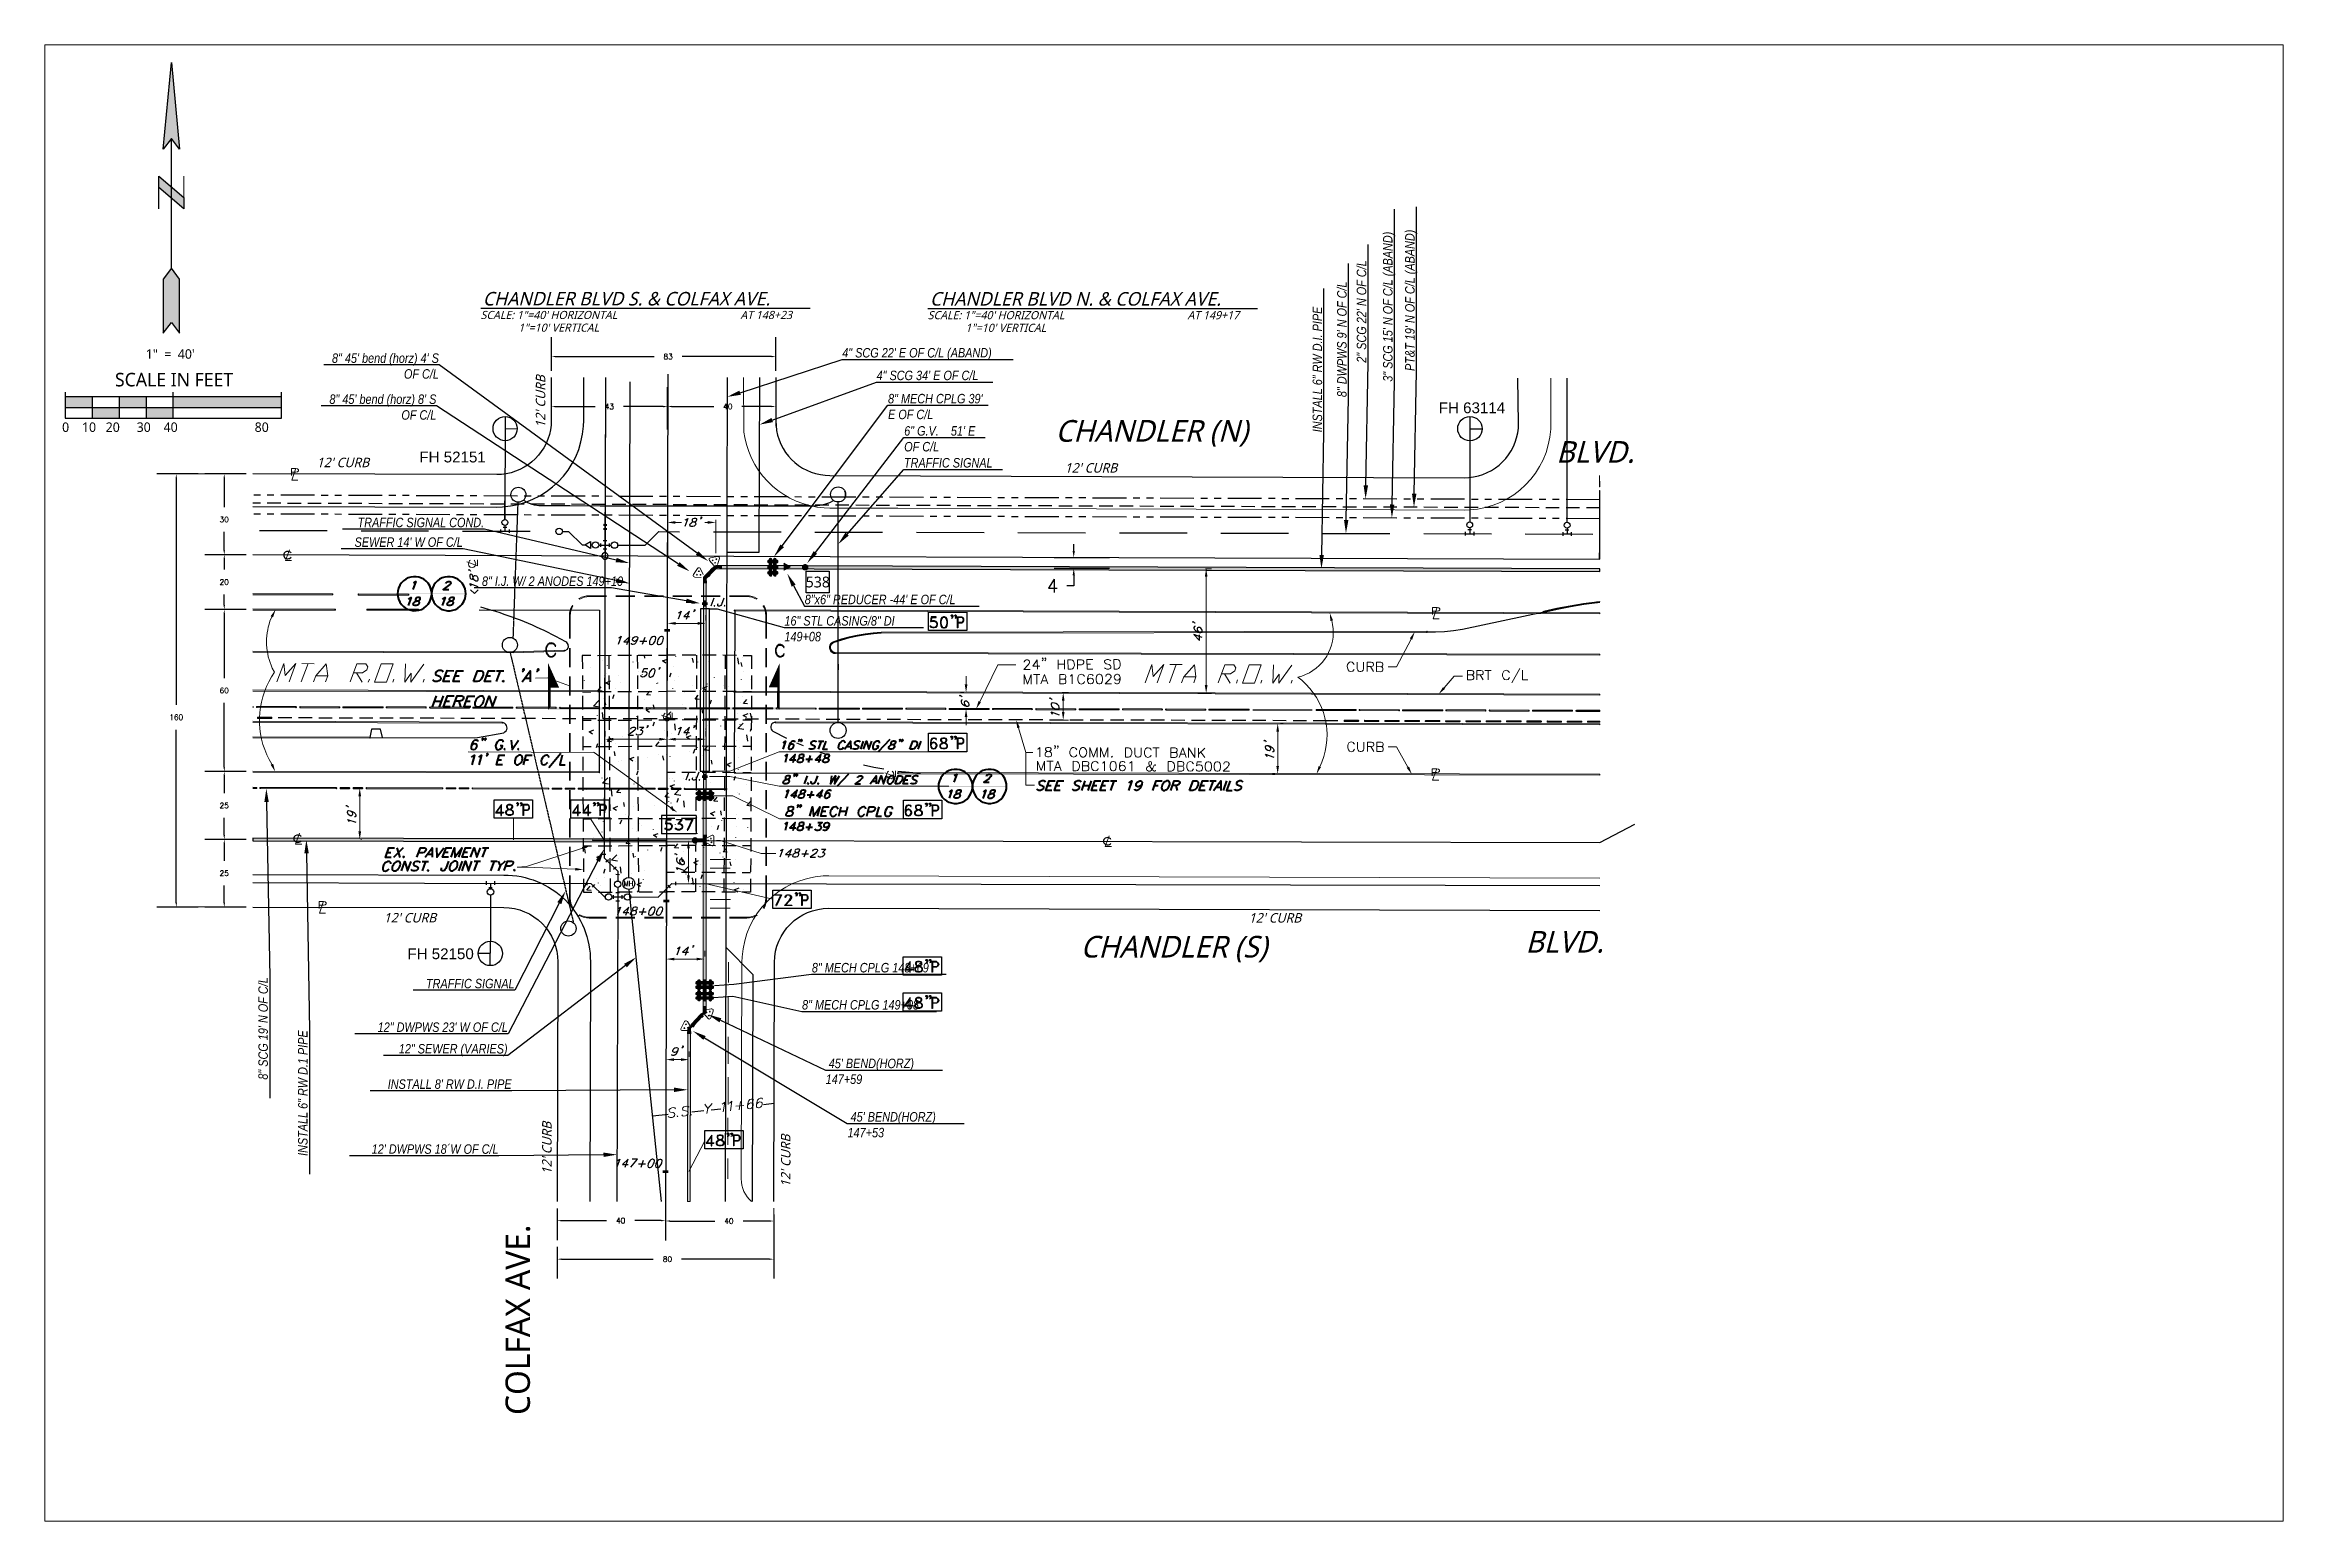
# Model space of a CAD drawing. Header units: feet. Extents: x 25 to 852, y 24 to 570.
import ezdxf
from ezdxf import colors
from ezdxf.entities.mleader import LeaderData, LeaderLine
from ezdxf.math import Vec2, Vec3

# ---------------------------------------------------------------- set-up
doc = ezdxf.new("R2010")
doc.units = ezdxf.units.FT
doc.header["$MEASUREMENT"] = 0
for name, pattern in [('CENTER2', [1.125, 0.75, -0.125, 0.125, -0.125]), ('DASHED', [0.75, 0.5, -0.25]), ('PHANTOM2', [1.25, 0.625, -0.125, 0.125, -0.125, 0.125, -0.125])]:
    doc.linetypes.add(name, pattern=pattern)
for name, color, linetype in [('A-BLDG', 7, 'Continuous'), ('PDF_Geometry', 7, 'Continuous'), ('PDF_Solid Fills', 7, 'Continuous')]:
    doc.layers.add(name, color=color, linetype=linetype)
doc.styles.get("Standard").update_dxf_attribs({"font": 'simplex.shx'})
doc.dimstyles.new('Annotative', dxfattribs={"dimtxt": 0.18, "dimasz": 0.18, "dimexe": 0.18, "dimexo": 0.0625, "dimgap": 0.09, "dimtad": 0, "dimtih": 1, "dimtoh": 1, "dimdec": 4, "dimzin": 0, "dimdsep": 46, "dimtxsty": 'Standard', "dimcen": 0.09, "dimadec": 0, "dimazin": 0, "dimtfac": 1, "dimtdec": 4, "dimtofl": 0, "dimtmove": 0, "dimatfit": 3, "dimfxl": 1, "dimtolj": 1, "dimtzin": 0, "dimarcsym": 0})
doc.dimstyles.get("Standard").update_dxf_attribs({"dimtxt": 0.18, "dimasz": 0.18, "dimexe": 0.18, "dimexo": 0.0625, "dimgap": 0.09, "dimtad": 0, "dimtih": 1, "dimtoh": 1, "dimdec": 4, "dimzin": 0, "dimdsep": 46, "dimtxsty": 'Standard', "dimcen": 0.09, "dimadec": 0, "dimazin": 0, "dimtfac": 1, "dimtdec": 4, "dimtofl": 0, "dimtmove": 0, "dimatfit": 3, "dimfxl": 1, "dimtolj": 1, "dimtzin": 0, "dimarcsym": 0})

msp = doc.modelspace()

# ---------------------------------------------------------------- texts
at = {"attachment_point": 1}
for s, width, insert, char_height in [('{\\fMicrosoft YaHei UI|b0|i1|c0|p34;CHANDLER BLVD S. & COLFAX AVE.}', 130.3098, (187.09, 478.48), 5), ('{\\fMicrosoft YaHei UI|b0|i1|c0|p34;CHANDLER BLVD N. & COLFAX AVE.}', 130.3098, (352.33, 478.42), 5), ('{\\fMicrosoft YaHei UI|b0|i1|c0|p34;SCALE: 1"=40\' HORIZONTAL^I^I^I^IAT 148+23}', 130.3098, (186.27, 471.47), 3), ('{\\fMicrosoft YaHei UI|b0|i1|c0|p34;^I1"=10\' VERTICAL^I}', 130.3098, (188.16, 466.79), 3), ('{\\fMicrosoft YaHei UI|b0|i1|c0|p34;SCALE: 1"=40\' HORIZONTAL^I^I^I^IAT 149+17}', 130.3098, (351.51, 471.4), 3), ('{\\fMicrosoft YaHei UI|b0|i1|c0|p34;^I1"=10\' VERTICAL^I}', 130.3098, (353.4, 466.73), 3), ('{\\fMicrosoft YaHei UI|b0|i0|c0|p34;\\H1.16667x;1"  =  40\'}', 28.4859, (62.55, 457.3), 3), ('{\\fMicrosoft YaHei UI|b0|i0|c0|p34;SCALE IN FEET}', 85.8683, (51.15, 448.58), 5), ('{\\fMicrosoft YaHei UI|b0|i0|c0|p34;\\H1.16667x;0    10   20^I   30    40                        80}', 84.9139, (31.6, 430.26), 3), ('{\\fMicrosoft YaHei UI|b0|i1|c0|p34;CHANDLER (N)}', 85.8683, (398.68, 431.13), 8), ('{\\fArial|b0|i0|c0|p34;FH 63114}', 31.2806, (540.36, 437.67), 4), ('{\\fMicrosoft YaHei UI|b0|i1|c0|p34;BLVD.}', 85.8683, (583.74, 423.35), 8), ("{\\fMicrosoft YaHei UI|b0|i1|c0|p34;\\H1.16667x;12' CURB\\H0.85714x;^I}", 28.4859, (125.64, 417.21), 3), ('{\\fArial|b0|i0|c0|p34;FH 52151}', 31.2806, (163.63, 419.47), 4), ("{\\fMicrosoft YaHei UI|b0|i1|c0|p34;\\H1.16667x;12' CURB\\H0.85714x;^I}", 26.8921, (402.09, 415.21), 3), ("{\\fMicrosoft YaHei UI|b0|i1|c0|p34;\\H1.16667x;12' CURB\\H0.85714x;^I}", 28.4859, (150.43, 248.96), 3), ("{\\fMicrosoft YaHei UI|b0|i1|c0|p34;\\H1.16667x;12' CURB\\H0.85714x;^I}", 28.4859, (470.1, 248.91), 3), ('{\\fMicrosoft YaHei UI|b0|i1|c0|p34;CHANDLER (S)}', 85.8683, (407.98, 240.5), 8), ('{\\fMicrosoft YaHei UI|b0|i1|c0|p34;BLVD.}', 85.8683, (572.4, 242.32), 8), ('{\\fArial|b0|i0|c0|p34;FH 52150}', 31.2806, (159.21, 235.89), 4)]:
    msp.add_mtext_dynamic_manual_height_columns(s, width=width, gutter_width=1, heights=[0], dxfattribs=dict(at, insert=insert, char_height=char_height))
at = {"attachment_point": 1, "rotation": 90}
for s, width, insert, char_height in [("{\\fMicrosoft YaHei UI|b0|i1|c0|p34;\\H1.16667x;12' CURB\\H0.85714x;^I}", 28.4859, (206.67, 428.27), 3), ("{\\fMicrosoft YaHei UI|b0|i1|c0|p34;\\H1.16667x;12' CURB\\H0.85714x;^I}", 28.4859, (209.01, 152.34), 3), ("{\\fMicrosoft YaHei UI|b0|i1|c0|p34;\\H1.16667x;12' CURB\\H0.85714x;^I}", 28.4859, (297.27, 147.63), 3), ('{\\fMicrosoft YaHei UI|b0|i0|c0|p34;COLFAX AVE.}', 85.8683, (195.48, 63.42), 9)]:
    msp.add_mtext_dynamic_manual_height_columns(s, width=width, gutter_width=1, heights=[0], dxfattribs=dict(at, insert=insert, char_height=char_height))
at = {"insert": (310.88, 371.25), "char_height": 4, "attachment_point": 5, "line_spacing_factor": 0.5, "bg_fill": 16, "box_fill_scale": 1.5, "bg_fill_color": 1, "bg_fill_transparency": 0}
msp.add_mtext_dynamic_manual_height_columns('{\\fMicrosoft YaHei UI|b0|i0|c0|p34;538}', width=4.5, gutter_width=1, heights=[0], dxfattribs=at)

# ---------------------------------------------------------------- blocks, each defined once
blk = doc.blocks.new('*D1')
at = {"color": 0, "lineweight": -2, "transparency": 16777216}
for p, q in [((212.4, 444.37), (212.4, 428.91)), ((255.37, 438.61), (255.37, 443.31)), ((214, 436.11), (228.62, 436.11)), ((253.77, 436.11), (239.06, 436.11))]:
    blk.add_line(p, q, dxfattribs=at)
at = {"color": 0, "transparency": 16777216}
for points in [[(214, 436.37), (214, 435.84), (212.4, 436.11)], [(253.77, 436.37), (253.77, 435.84), (255.37, 436.11)]]:
    blk.add_solid(points, dxfattribs=at)
at = {"layer": 'Defpoints', "color": 0, "transparency": 16777216}
for p in [(212.4, 446.87), (255.37, 436.11), (255.37, 436.11)]:
    blk.add_point(p, dxfattribs=at)
at = {"color": 0, "transparency": 16777216, "insert": (233.84, 436.11), "char_height": 2, "attachment_point": 5}
blk.add_mtext('\\A1;43', dxfattribs=at)
blk = doc.blocks.new('*D2')
at = {"color": 0, "lineweight": -2, "transparency": 16777216}
for p, q in [((255.37, 427.64), (255.37, 443.33)), ((295.4, 444.33), (295.4, 428.93)), ((256.97, 436.13), (272.41, 436.13)), ((293.8, 436.13), (282.85, 436.13))]:
    blk.add_line(p, q, dxfattribs=at)
at = {"color": 0, "transparency": 16777216}
for points in [[(256.97, 436.4), (256.97, 435.87), (255.37, 436.13)], [(293.8, 436.4), (293.8, 435.87), (295.4, 436.13)]]:
    blk.add_solid(points, dxfattribs=at)
at = {"layer": 'Defpoints', "color": 0, "transparency": 16777216}
for p in [(295.4, 446.83), (295.4, 436.13), (255.37, 425.14)]:
    blk.add_point(p, dxfattribs=at)
at = {"color": 0, "transparency": 16777216, "insert": (277.63, 436.13), "char_height": 2, "attachment_point": 5}
blk.add_mtext('\\A1;40', dxfattribs=at)
blk = doc.blocks.new('*D3')
at = {"color": 0, "lineweight": -2, "transparency": 16777216}
for p, q in [((212.42, 449.37), (212.42, 461.79)), ((295.4, 449.33), (295.4, 461.79)), ((214.02, 454.59), (250.35, 454.59)), ((293.8, 454.59), (260.79, 454.59))]:
    blk.add_line(p, q, dxfattribs=at)
at = {"color": 0, "transparency": 16777216}
for points in [[(214.02, 454.86), (214.02, 454.33), (212.42, 454.59)], [(293.8, 454.86), (293.8, 454.33), (295.4, 454.59)]]:
    blk.add_solid(points, dxfattribs=at)
at = {"layer": 'Defpoints', "color": 0, "transparency": 16777216}
for p in [(212.42, 446.87), (295.4, 454.59), (295.4, 446.83)]:
    blk.add_point(p, dxfattribs=at)
at = {"color": 0, "transparency": 16777216, "insert": (255.57, 454.59), "char_height": 2, "attachment_point": 5}
blk.add_mtext('\\A1;83', dxfattribs=at)
blk = doc.blocks.new('*D4')
at = {"color": 0, "lineweight": -2, "transparency": 16777216}
for p, q in [((405.46, 382.77), (405.46, 385.27)), ((418.73, 380.27), (398.26, 380.27)), ((418.73, 376.3), (398.26, 376.3)), ((405.46, 373.8), (405.46, 369.85)), ((405.46, 369.85), (402.96, 369.85))]:
    blk.add_line(p, q, dxfattribs=at)
at = {"color": 0, "transparency": 16777216}
for points in [[(405.05, 382.77), (405.88, 382.77), (405.46, 380.27)], [(405.05, 373.8), (405.88, 373.8), (405.46, 376.3)]]:
    blk.add_solid(points, dxfattribs=at)
at = {"layer": 'Defpoints', "color": 0, "transparency": 16777216}
for p in [(405.46, 376.3), (421.23, 380.27), (421.23, 376.3)]:
    blk.add_point(p, dxfattribs=at)
at = {"color": 0, "transparency": 16777216, "insert": (397.58, 369.85), "char_height": 5, "attachment_point": 5}
blk.add_mtext('\\A1;4', dxfattribs=at)
blk = doc.blocks.new('*D5')
at = {"color": 0, "lineweight": -2, "transparency": 16777216}
for p, q in [((214.6, 139.8), (214.6, 128.06)), ((216.2, 135.26), (232.79, 135.26)), ((253, 135.26), (243.23, 135.26)), ((254.6, 137.6), (254.6, 128.06))]:
    blk.add_line(p, q, dxfattribs=at)
at = {"color": 0, "transparency": 16777216}
for points in [[(216.2, 135.52), (216.2, 134.99), (214.6, 135.26)], [(253, 135.52), (253, 134.99), (254.6, 135.26)]]:
    blk.add_solid(points, dxfattribs=at)
at = {"layer": 'Defpoints', "color": 0, "transparency": 16777216}
for p in [(214.6, 142.3), (254.6, 140.1), (254.6, 135.26)]:
    blk.add_point(p, dxfattribs=at)
at = {"color": 0, "transparency": 16777216, "insert": (238.01, 135.26), "char_height": 2, "attachment_point": 5}
blk.add_mtext('\\A1;40', dxfattribs=at)
blk = doc.blocks.new('*D6')
at = {"color": 0, "lineweight": -2, "transparency": 16777216}
for p, q in [((254.63, 139.67), (254.63, 127.92)), ((256.23, 135.12), (272.82, 135.12)), ((293.03, 135.12), (283.26, 135.12)), ((294.63, 137.47), (294.63, 127.92))]:
    blk.add_line(p, q, dxfattribs=at)
at = {"color": 0, "transparency": 16777216}
for points in [[(256.23, 135.39), (256.23, 134.86), (254.63, 135.12)], [(293.03, 135.39), (293.03, 134.86), (294.63, 135.12)]]:
    blk.add_solid(points, dxfattribs=at)
at = {"layer": 'Defpoints', "color": 0, "transparency": 16777216}
for p in [(254.63, 142.17), (294.63, 139.97), (294.63, 135.12)]:
    blk.add_point(p, dxfattribs=at)
at = {"color": 0, "transparency": 16777216, "insert": (278.04, 135.12), "char_height": 2, "attachment_point": 5}
blk.add_mtext('\\A1;40', dxfattribs=at)
blk = doc.blocks.new('*D7')
at = {"color": 0, "lineweight": -2, "transparency": 16777216}
for p, q in [((214.6, 125.56), (214.6, 113.82)), ((294.6, 128.2), (294.6, 113.82)), ((216.2, 121.02), (250.08, 121.02)), ((293, 121.02), (260.52, 121.02))]:
    blk.add_line(p, q, dxfattribs=at)
at = {"color": 0, "transparency": 16777216}
for points in [[(216.2, 121.28), (216.2, 120.75), (214.6, 121.02)], [(293, 121.28), (293, 120.75), (294.6, 121.02)]]:
    blk.add_solid(points, dxfattribs=at)
at = {"layer": 'Defpoints', "color": 0, "transparency": 16777216}
for p in [(214.6, 128.06), (294.6, 130.7), (294.6, 121.02)]:
    blk.add_point(p, dxfattribs=at)
at = {"color": 0, "transparency": 16777216, "insert": (255.3, 121.02), "char_height": 2, "attachment_point": 5}
blk.add_mtext('\\A1;80', dxfattribs=at)
blk = doc.blocks.new('*D8')
at = {"color": 0, "lineweight": -2, "transparency": 16777216}
for p, q in [((99.57, 411.2), (84.33, 411.2)), ((91.53, 409.6), (91.53, 398.99)), ((91.53, 382.97), (91.53, 389.79)), ((99.57, 381.37), (84.33, 381.37))]:
    blk.add_line(p, q, dxfattribs=at)
at = {"color": 0, "transparency": 16777216}
for points in [[(91.26, 409.6), (91.8, 409.6), (91.53, 411.2)], [(91.26, 382.97), (91.8, 382.97), (91.53, 381.37)]]:
    blk.add_solid(points, dxfattribs=at)
at = {"layer": 'Defpoints', "color": 0, "transparency": 16777216}
for p in [(102.07, 411.2), (91.53, 381.37), (102.07, 381.37)]:
    blk.add_point(p, dxfattribs=at)
at = {"color": 0, "transparency": 16777216, "insert": (91.53, 394.39), "char_height": 2, "attachment_point": 5}
blk.add_mtext('\\A1;30', dxfattribs=at)
blk = doc.blocks.new('*D9')
at = {"color": 0, "lineweight": -2, "transparency": 16777216}
for p, q in [((99.57, 381.37), (84.33, 381.37)), ((91.53, 379.77), (91.53, 375.85)), ((91.53, 362.73), (91.53, 366.65)), ((99.57, 361.13), (84.33, 361.13))]:
    blk.add_line(p, q, dxfattribs=at)
at = {"color": 0, "transparency": 16777216}
for points in [[(91.26, 379.77), (91.8, 379.77), (91.53, 381.37)], [(91.26, 362.73), (91.8, 362.73), (91.53, 361.13)]]:
    blk.add_solid(points, dxfattribs=at)
at = {"layer": 'Defpoints', "color": 0, "transparency": 16777216}
for p in [(102.07, 381.37), (91.53, 361.13), (102.07, 361.13)]:
    blk.add_point(p, dxfattribs=at)
at = {"color": 0, "transparency": 16777216, "insert": (91.53, 371.25), "char_height": 2, "attachment_point": 5}
blk.add_mtext('\\A1;20', dxfattribs=at)
blk = doc.blocks.new('*D10')
at = {"color": 0, "lineweight": -2, "transparency": 16777216}
for p, q in [((99.57, 361.13), (84.33, 361.13)), ((91.53, 359.53), (91.53, 335.77)), ((91.53, 302.8), (91.53, 326.57)), ((99.57, 301.2), (84.33, 301.2))]:
    blk.add_line(p, q, dxfattribs=at)
at = {"color": 0, "transparency": 16777216}
for points in [[(91.26, 359.53), (91.8, 359.53), (91.53, 361.13)], [(91.26, 302.8), (91.8, 302.8), (91.53, 301.2)]]:
    blk.add_solid(points, dxfattribs=at)
at = {"layer": 'Defpoints', "color": 0, "transparency": 16777216}
for p in [(102.07, 361.13), (91.53, 301.2), (102.07, 301.2)]:
    blk.add_point(p, dxfattribs=at)
at = {"color": 0, "transparency": 16777216, "insert": (91.53, 331.17), "char_height": 2, "attachment_point": 5}
blk.add_mtext('\\A1;60', dxfattribs=at)
blk = doc.blocks.new('*D11')
at = {"color": 0, "lineweight": -2, "transparency": 16777216}
for p, q in [((99.57, 301.2), (84.33, 301.2)), ((91.53, 299.6), (91.53, 293.28)), ((91.53, 277.77), (91.53, 284.08)), ((99.57, 276.17), (84.33, 276.17))]:
    blk.add_line(p, q, dxfattribs=at)
at = {"color": 0, "transparency": 16777216}
for points in [[(91.26, 299.6), (91.8, 299.6), (91.53, 301.2)], [(91.26, 277.77), (91.8, 277.77), (91.53, 276.17)]]:
    blk.add_solid(points, dxfattribs=at)
at = {"layer": 'Defpoints', "color": 0, "transparency": 16777216}
for p in [(102.07, 301.2), (91.53, 276.17), (102.07, 276.17)]:
    blk.add_point(p, dxfattribs=at)
at = {"color": 0, "transparency": 16777216, "insert": (91.53, 288.68), "char_height": 2, "attachment_point": 5}
blk.add_mtext('\\A1;25', dxfattribs=at)
blk = doc.blocks.new('*D12')
at = {"color": 0, "lineweight": -2, "transparency": 16777216}
for p, q in [((99.57, 276.17), (84.33, 276.17)), ((91.53, 274.57), (91.53, 268.27)), ((91.53, 252.77), (91.53, 259.07)), ((99.57, 251.17), (84.33, 251.17))]:
    blk.add_line(p, q, dxfattribs=at)
at = {"color": 0, "transparency": 16777216}
for points in [[(91.26, 274.57), (91.8, 274.57), (91.53, 276.17)], [(91.26, 252.77), (91.8, 252.77), (91.53, 251.17)]]:
    blk.add_solid(points, dxfattribs=at)
at = {"layer": 'Defpoints', "color": 0, "transparency": 16777216}
for p in [(102.07, 276.17), (91.53, 251.17), (102.07, 251.17)]:
    blk.add_point(p, dxfattribs=at)
at = {"color": 0, "transparency": 16777216, "insert": (91.53, 263.67), "char_height": 2, "attachment_point": 5}
blk.add_mtext('\\A1;25', dxfattribs=at)
blk = doc.blocks.new('*D13')
at = {"color": 0, "lineweight": -2, "transparency": 16777216}
for p, q in [((81.83, 411.2), (66.59, 411.2)), ((73.79, 409.6), (73.79, 325.88)), ((73.79, 252.77), (73.79, 316.68)), ((81.83, 251.17), (66.59, 251.17))]:
    blk.add_line(p, q, dxfattribs=at)
at = {"color": 0, "transparency": 16777216}
for points in [[(73.53, 409.6), (74.06, 409.6), (73.79, 411.2)], [(73.53, 252.77), (74.06, 252.77), (73.79, 251.17)]]:
    blk.add_solid(points, dxfattribs=at)
at = {"layer": 'Defpoints', "color": 0, "transparency": 16777216}
for p in [(84.33, 411.2), (73.79, 251.17), (84.33, 251.17)]:
    blk.add_point(p, dxfattribs=at)
at = {"color": 0, "transparency": 16777216, "insert": (73.79, 321.28), "char_height": 2, "attachment_point": 5}
blk.add_mtext('\\A1;160', dxfattribs=at)

# ---------------------------------------------------------------- dimensions: what is measured, and where the dimension line sits
for base, p1, p2, picture, middle in [((295.4, 454.59), (212.42, 446.87), (295.4, 446.83), '*D3', (255.57, 454.59)), ((255.37, 436.11), (212.4, 446.87), (255.37, 436.11), '*D1', (233.84, 436.11)), ((295.4, 436.13), (255.37, 425.14), (295.4, 446.83), '*D2', (277.63, 436.13)), ((254.6, 135.26), (214.6, 142.3), (254.6, 140.1), '*D5', (238.01, 135.26)), ((294.63, 135.12), (254.63, 142.17), (294.63, 139.97), '*D6', (278.04, 135.12)), ((294.6, 121.02), (214.6, 128.06), (294.6, 130.7), '*D7', (255.3, 121.02))]:
    dim = msp.add_linear_dim(base=base, p1=p1, p2=p2, dimstyle='Annotative', override={"dimtxt": 0.05, "dimasz": 0.04, "dimdec": 0})
    dim.commit()
    dim.dimension.update_dxf_attribs({"geometry": picture, "text_midpoint": middle, "dimtype": 128})
for base, p1, p2, angle, dimstyle, override, picture, middle, dimtype in [((73.79, 251.17), (84.33, 411.2), (84.33, 251.17), 270, 'Annotative', {"dimtxt": 0.05, "dimasz": 0.04, "dimdec": 0}, '*D13', (73.79, 321.28), 129), ((91.53, 381.37), (102.07, 411.2), (102.07, 381.37), 269.99998, 'Annotative', {"dimtxt": 0.05, "dimasz": 0.04, "dimdec": 0}, '*D8', (91.53, 394.39), 129), ((405.46, 376.3), (421.23, 380.27), (421.23, 376.3), 90, 'Standard', {"dimscale": 40, "dimtxt": 0.125, "dimasz": 0.0625, "dimdec": 0}, '*D4', (397.58, 369.85), 128)]:
    dim = msp.add_linear_dim(base=base, p1=p1, p2=p2, angle=angle, dimstyle=dimstyle, override=override)
    dim.commit()
    dim.dimension.update_dxf_attribs({"geometry": picture, "text_midpoint": middle, "dimtype": dimtype})
for base, p1, p2, picture, middle in [((91.53, 361.13), (102.07, 381.37), (102.07, 361.13), '*D9', (91.53, 371.25)), ((91.53, 301.2), (102.07, 361.13), (102.07, 301.2), '*D10', (91.53, 331.17)), ((91.53, 276.17), (102.07, 301.2), (102.07, 276.17), '*D11', (91.53, 288.68)), ((91.53, 251.17), (102.07, 276.17), (102.07, 251.17), '*D12', (91.53, 263.67))]:
    dim = msp.add_linear_dim(base=base, p1=p1, p2=p2, angle=89.99998, dimstyle='Annotative', override={"dimtxt": 0.05, "dimasz": 0.04, "dimdec": 0})
    dim.commit()
    dim.dimension.update_dxf_attribs({"geometry": picture, "text_midpoint": middle})

# ---------------------------------------------------------------- hatches: boundary and pattern name
h = msp.add_hatch(color=256)
h.dxf.hatch_style = 1
h.paths.add_polyline_path([(75, 483.23), (72, 487.23), (69, 483.23), (69, 463.23), (72, 467.23), (75, 463.23)])
h.paths.add_polyline_path([(69, 531.23), (72, 563.23), (75, 531.23), (72, 535.23)])
h = msp.add_hatch(color=256)
h.dxf.hatch_style = 1
h.paths.add_polyline_path([(76.6, 513.33), (72, 517.28), (72, 513.17), (76.6, 509.23)])
h.paths.add_polyline_path([(72, 517.28), (67.4, 521.23), (67.4, 517.1), (72, 513.17)])
h = msp.add_hatch(color=256)
h.dxf.hatch_style = 1
h.paths.add_polyline_path([(42.7, 439.83), (32.7, 439.83), (32.7, 435.77), (42.7, 435.78)])
h.paths.add_polyline_path([(52.7, 435.78), (42.7, 435.78), (42.7, 431.83), (52.7, 431.83)])
h = msp.add_hatch(color=256)
h.dxf.hatch_style = 1
h.paths.add_polyline_path([(62.7, 439.83), (52.7, 439.83), (52.7, 435.78), (62.7, 435.79)])
h.paths.add_polyline_path([(72.7, 435.8), (62.7, 435.79), (62.7, 431.83), (72.7, 431.83)])
h.paths.add_polyline_path([(112.7, 439.83), (72.7, 439.83), (72.7, 435.8), (112.7, 435.83)])
at = {"transparency": 33554559}
for points in [[(269.07, 212.33), (269.57, 212.33), (269.67, 372.83), (268.67, 372.83), (268.57, 212.33)], [(268.67, 372.83), (268.67, 372.93), (268.7, 373.03), (268.8, 373.2), (269.17, 372.83)], [(273.17, 377.33), (273.17, 376.33), (599.9, 375.2), (599.9, 376.2)], [(292.83, 378.37), (292.63, 378.4), (292.47, 378.5), (292.37, 378.67), (292.33, 378.87), (292.37, 379.07), (292.47, 379.23), (292.63, 379.33), (292.83, 379.37), (292.83, 378.87)], [(292.83, 376.27), (292.63, 376.3), (292.47, 376.4), (292.37, 376.57), (292.33, 376.77), (292.37, 376.97), (292.47, 377.13), (292.63, 377.23), (292.83, 377.27), (292.83, 376.77)], [(292.83, 374.17), (292.63, 374.2), (292.47, 374.3), (292.37, 374.47), (292.33, 374.67), (292.37, 374.87), (292.47, 375.03), (292.63, 375.13), (292.83, 375.17), (292.83, 374.67)], [(295.63, 378.87), (295.63, 379.37), (292.83, 379.37), (292.83, 378.37), (295.63, 378.37)], [(295.63, 376.77), (295.63, 377.27), (292.83, 377.27), (292.83, 376.27), (295.63, 376.27)], [(295.63, 374.67), (295.63, 375.17), (292.83, 375.17), (292.83, 374.17), (295.63, 374.17)], [(292.93, 379.57), (292.97, 379.77), (293.07, 379.93), (293.23, 380.03), (293.43, 380.07), (293.63, 380.03), (293.8, 379.93), (293.9, 379.77), (293.93, 379.57), (293.43, 379.57)], [(293.43, 379.57), (292.93, 379.57), (292.93, 373.97), (293.93, 373.97), (293.93, 379.57)], [(293.93, 373.97), (293.9, 373.77), (293.8, 373.6), (293.63, 373.5), (293.43, 373.47), (293.23, 373.5), (293.07, 373.6), (292.97, 373.77), (292.93, 373.97), (293.43, 373.97)], [(294.53, 379.57), (294.57, 379.77), (294.67, 379.93), (294.83, 380.03), (295.03, 380.07), (295.23, 380.03), (295.4, 379.93), (295.5, 379.77), (295.53, 379.57), (295.03, 379.57)], [(295.03, 379.57), (294.53, 379.57), (294.53, 373.97), (295.53, 373.97), (295.53, 379.57)], [(295.53, 373.97), (295.5, 373.77), (295.4, 373.6), (295.23, 373.5), (295.03, 373.47), (294.83, 373.5), (294.67, 373.6), (294.57, 373.77), (294.53, 373.97), (295.03, 373.97)], [(295.63, 379.37), (295.83, 379.33), (296, 379.23), (296.1, 379.07), (296.13, 378.87), (296.1, 378.67), (296, 378.5), (295.83, 378.4), (295.63, 378.37), (295.63, 378.87)], [(295.63, 377.27), (295.83, 377.23), (296, 377.13), (296.1, 376.97), (296.13, 376.77), (296.1, 376.57), (296, 376.4), (295.83, 376.3), (295.63, 376.27), (295.63, 376.77)], [(295.63, 375.17), (295.83, 375.13), (296, 375.03), (296.1, 374.87), (296.13, 374.67), (296.1, 374.47), (296, 374.3), (295.83, 374.2), (295.63, 374.17), (295.63, 374.67)], [(262.87, 206.33), (262.9, 206.53), (263, 206.7), (263.17, 206.8), (263.37, 206.83), (263.57, 206.8), (263.73, 206.7), (263.83, 206.53), (263.87, 206.33), (263.37, 206.33)], [(264.93, 207.2), (264.77, 207.07), (264.6, 207.03), (264.4, 207.07), (264.23, 207.17), (264.1, 207.33), (264.07, 207.5), (264.1, 207.7), (264.2, 207.87), (264.57, 207.53)], [(264.57, 207.53), (264.93, 207.2), (268.23, 210.83), (267.5, 211.5), (264.2, 207.87)], [(267.5, 211.5), (267.67, 211.63), (267.83, 211.67), (268.03, 211.63), (268.2, 211.53), (268.33, 211.37), (268.37, 211.2), (268.33, 211), (268.23, 210.83), (267.87, 211.17)], [(269.57, 212.33), (269.53, 212.13), (269.43, 211.97), (269.27, 211.87), (269.07, 211.83), (268.87, 211.87), (268.7, 211.97), (268.6, 212.13), (268.57, 212.33), (269.07, 212.33)]]:
    msp.add_hatch(color=5, dxfattribs=at).paths.add_polyline_path(points)
h = msp.add_hatch(color=5, dxfattribs=at)
h.paths.add_polyline_path([(273.17, 377.33), (273, 377.3), (272.9, 377.27), (272.8, 377.2), (273.17, 376.83)])
h.paths.add_polyline_path([(269.17, 372.83), (269.53, 372.47), (273.53, 376.47), (272.8, 377.2), (268.8, 373.2)])
h = msp.add_hatch(color=6)
h.dxf.hatch_style = 1
h.paths.add_polyline_path([(102.07, 275.67), (269.1, 275.3), (269.1, 276.3), (102.07, 276.67)])
h = msp.add_hatch(color=6)
h.dxf.hatch_style = 1
h.paths.add_polyline_path([(269.1, 276.3), (269.3, 276.27), (269.47, 276.17), (269.57, 276), (269.6, 275.8), (269.57, 275.6), (269.47, 275.43), (269.3, 275.33), (269.1, 275.3), (269.1, 275.8)])
at = {"layer": 'PDF_Solid Fills', "transparency": 33554559}
for color, points in [(256, [(599.8, 406.6), (599.9, 406.6), (599.9, 408.5), (599.8, 410.6), (599.7, 410.6), (599.7, 406.6)]), (256, [(599.9, 406.6), (599.83, 406.5), (599.73, 406.5), (599.7, 406.6), (599.8, 406.6)]), (256, [(599.7, 405), (599.73, 405.1), (599.83, 405.1), (599.9, 405), (599.8, 405)]), (256, [(599.8, 384.67), (599.9, 384.67), (599.9, 405), (599.7, 405), (599.7, 384.67)]), (256, [(599.8, 384.67), (599.7, 384.67), (599.77, 384.77), (599.87, 384.77), (599.9, 384.67)]), (256, [(599.9, 384.67), (599.83, 384.57), (599.73, 384.57), (599.7, 384.67), (599.8, 384.67)]), (256, [(131.5, 366.9), (131.63, 366.87), (131.7, 366.77), (131.7, 366.63), (131.63, 366.53), (131.5, 366.5), (131.5, 366.7)]), (256, [(141.2, 366.47), (141.07, 366.5), (141, 366.6), (141, 366.73), (141.07, 366.83), (141.2, 366.87), (141.2, 366.67)]), (256, [(159.6, 366.6), (159.6, 366.8), (141.2, 366.87), (141.2, 366.47), (159.6, 366.4)]), (256, [(159.6, 366.8), (159.73, 366.77), (159.8, 366.67), (159.8, 366.53), (159.73, 366.43), (159.6, 366.4), (159.6, 366.6)]), (256, [(598.93, 363.6), (598.8, 363.63), (598.73, 363.73), (598.7, 363.83), (598.77, 363.93), (598.87, 364), (598.9, 363.8)]), (256, [(598.9, 363.8), (598.87, 364), (599, 363.97), (599.07, 363.9), (599.1, 363.77), (599.03, 363.67), (598.93, 363.6)]), (256, [(132.4, 361.27), (132.53, 361.23), (132.6, 361.13), (132.6, 361), (132.53, 360.9), (132.4, 360.87), (132.4, 361.07)]), (256, [(144.43, 360.87), (144.3, 360.9), (144.23, 361), (144.23, 361.13), (144.3, 361.23), (144.43, 361.27), (144.43, 361.07)]), (256, [(144.43, 361.07), (144.43, 360.87), (163.13, 360.83), (163.13, 361.23), (144.43, 361.27)]), (256, [(163.13, 361.23), (163.27, 361.2), (163.33, 361.1), (163.33, 360.97), (163.27, 360.87), (163.13, 360.83), (163.13, 361.03)]), (256, [(280.17, 360.57), (280.03, 360.6), (279.97, 360.7), (279.97, 360.83), (280.03, 360.93), (280.17, 360.97), (280.17, 360.77)]), (256, [(579.17, 360.27), (579.2, 360.07), (579.1, 360.07), (579, 360.17), (578.97, 360.3), (579, 360.4), (579.13, 360.47)]), (256, [(315.53, 347.83), (315.33, 347.87), (315.23, 347.4), (315.43, 347.37), (315.63, 347.33), (315.73, 347.8)]), (256, [(315.73, 348.27), (315.57, 348.37), (315.37, 347.93), (315.53, 347.83), (315.7, 347.73), (315.9, 348.17)]), (256, [(316.07, 348.63), (315.93, 348.77), (315.6, 348.4), (315.87, 348.13), (316.2, 348.5)]), (256, [(316.43, 348.93), (316.3, 349.1), (315.93, 348.8), (316.2, 348.47), (316.57, 348.77)]), (256, [(316.87, 349.13), (316.77, 349.3), (316.33, 349.1), (316.53, 348.77), (316.97, 348.97)]), (256, [(319.7, 350.03), (319.63, 350.23), (316.8, 349.33), (316.93, 348.93), (319.77, 349.83)]), (256, [(322.57, 350.8), (322.5, 351), (319.63, 350.23), (319.77, 349.83), (322.63, 350.6)]), (256, [(325.5, 351.43), (325.47, 351.63), (322.53, 351), (322.6, 350.6), (325.53, 351.23)]), (256, [(328.43, 351.93), (328.4, 352.13), (325.47, 351.63), (325.53, 351.23), (328.47, 351.73)]), (256, [(331.37, 352.3), (331.33, 352.5), (328.4, 352.13), (328.47, 351.73), (331.4, 352.1)]), (256, [(334.33, 352.53), (334.33, 352.73), (331.37, 352.5), (331.37, 352.1), (334.33, 352.33)]), (256, [(535.9, 352.87), (535.9, 353.07), (334.33, 352.73), (334.33, 352.33), (535.9, 352.67)]), (256, [(535.9, 353.07), (536.03, 353.03), (536.1, 352.93), (536.1, 352.8), (536.03, 352.7), (535.9, 352.67), (535.9, 352.87)]), (256, [(217.13, 345.93), (217.13, 346.13), (198.4, 345.47), (198.4, 345.07), (217.13, 345.73)]), (256, [(217.13, 346.13), (217.23, 346.1), (217.33, 346), (217.33, 345.87), (217.27, 345.77), (217.13, 345.73), (217.13, 345.93)]), (256, [(315.43, 347.37), (315.23, 347.37), (315.2, 346.9), (315.6, 346.9), (315.63, 347.37)]), (256, [(315.4, 346.9), (315.2, 346.83), (315.33, 346.37), (315.73, 346.5), (315.6, 346.97)]), (256, [(315.53, 346.43), (315.37, 346.33), (315.57, 345.9), (315.73, 346), (315.9, 346.1), (315.7, 346.53)]), (256, [(315.73, 346), (315.57, 345.87), (315.87, 345.47), (316.03, 345.6), (316.2, 345.73), (315.9, 346.13)]), (256, [(316.03, 345.6), (315.9, 345.43), (316.27, 345.13), (316.53, 345.47), (316.17, 345.77)]), (256, [(316.4, 345.3), (316.3, 345.13), (316.73, 344.93), (316.93, 345.27), (316.5, 345.47)]), (256, [(316.83, 345.1), (316.8, 344.9), (317.27, 344.8), (317.33, 345.2), (316.87, 345.3)]), (256, [(230.1, 331.1), (230.23, 331.07), (230.3, 330.97), (230.3, 330.83), (230.23, 330.73), (230.1, 330.7), (230.1, 330.9)]), (256, [(280.1, 330.57), (279.97, 330.6), (279.9, 330.7), (279.9, 330.83), (279.97, 330.93), (280.1, 330.97), (280.1, 330.77)]), (256, [(102.13, 325.23), (102.2, 325.13), (102.2, 325), (102.13, 324.9), (102.07, 324.9), (102.07, 325.23)]), (256, [(103.6, 324.87), (103.47, 324.9), (103.4, 325), (103.4, 325.13), (103.47, 325.23), (103.6, 325.27), (103.6, 325.07)]), (256, [(103.6, 325.07), (103.6, 324.87), (118, 324.83), (118, 325.23), (103.6, 325.27)]), (256, [(118, 325.23), (118.13, 325.2), (118.2, 325.1), (118.2, 324.97), (118.13, 324.87), (118, 324.83), (118, 325.03)]), (256, [(119.6, 324.83), (119.47, 324.87), (119.4, 324.97), (119.4, 325.1), (119.47, 325.2), (119.6, 325.23), (119.6, 325.03)]), (256, [(119.6, 325.03), (119.6, 324.83), (134, 324.8), (134, 325.2), (119.6, 325.23)]), (256, [(134, 325.2), (134.13, 325.17), (134.2, 325.07), (134.2, 324.93), (134.13, 324.83), (134, 324.8), (134, 325)]), (256, [(135.6, 324.77), (135.47, 324.8), (135.4, 324.9), (135.4, 325.03), (135.47, 325.13), (135.6, 325.17), (135.6, 324.97)]), (256, [(135.6, 324.97), (135.6, 324.77), (150, 324.73), (150, 325.13), (135.6, 325.17)]), (256, [(150, 325.13), (150.13, 325.1), (150.2, 325), (150.2, 324.87), (150.13, 324.77), (150, 324.73), (150, 324.93)]), (256, [(151.6, 324.73), (151.47, 324.77), (151.4, 324.87), (151.4, 325), (151.47, 325.1), (151.6, 325.13), (151.6, 324.93)]), (256, [(151.6, 324.93), (151.6, 324.73), (166, 324.7), (166, 325.1), (151.6, 325.13)]), (256, [(166, 325.1), (166.13, 325.07), (166.2, 324.97), (166.2, 324.83), (166.13, 324.73), (166, 324.7), (166, 324.9)]), (256, [(167.6, 324.7), (167.47, 324.73), (167.4, 324.83), (167.4, 324.97), (167.47, 325.07), (167.6, 325.1), (167.6, 324.9)]), (256, [(167.6, 324.9), (167.6, 324.7), (182, 324.67), (182, 325.07), (167.6, 325.1)]), (256, [(182, 325.07), (182.13, 325.03), (182.2, 324.93), (182.2, 324.8), (182.13, 324.7), (182, 324.67), (182, 324.87)]), (256, [(183.6, 324.67), (183.47, 324.7), (183.4, 324.8), (183.4, 324.93), (183.47, 325.03), (183.6, 325.07), (183.6, 324.87)]), (256, [(183.6, 324.87), (183.6, 324.67), (198.03, 324.6), (198.03, 325), (183.6, 325.07)]), (256, [(198.03, 325), (198.17, 324.97), (198.23, 324.87), (198.23, 324.73), (198.17, 324.63), (198.03, 324.6), (198.03, 324.8)]), (256, [(199.63, 324.6), (199.5, 324.63), (199.43, 324.73), (199.43, 324.87), (199.5, 324.97), (199.63, 325), (199.63, 324.8)]), (256, [(199.63, 324.8), (199.63, 324.6), (214.03, 324.57), (214.03, 324.97), (199.63, 325)]), (256, [(214.03, 324.97), (214.17, 324.93), (214.23, 324.83), (214.23, 324.7), (214.17, 324.6), (214.03, 324.57), (214.03, 324.77)]), (256, [(215.63, 324.57), (215.5, 324.6), (215.43, 324.7), (215.43, 324.83), (215.5, 324.93), (215.63, 324.97), (215.63, 324.77)]), (256, [(215.63, 324.77), (215.63, 324.57), (230.03, 324.53), (230.03, 324.93), (215.63, 324.97)]), (256, [(230.03, 324.93), (230.17, 324.9), (230.23, 324.8), (230.23, 324.67), (230.17, 324.57), (230.03, 324.53), (230.03, 324.73)]), (256, [(231.63, 324.53), (231.5, 324.57), (231.43, 324.67), (231.43, 324.8), (231.5, 324.9), (231.63, 324.93), (231.63, 324.73)]), (256, [(231.63, 324.73), (231.63, 324.53), (246.03, 324.5), (246.03, 324.9), (231.63, 324.93)]), (256, [(246.03, 324.9), (246.17, 324.87), (246.23, 324.77), (246.23, 324.63), (246.17, 324.53), (246.03, 324.5), (246.03, 324.7)]), (256, [(247.63, 324.47), (247.5, 324.5), (247.43, 324.6), (247.43, 324.73), (247.5, 324.83), (247.63, 324.87), (247.63, 324.67)]), (256, [(247.63, 324.67), (247.63, 324.47), (262.03, 324.43), (262.03, 324.83), (247.63, 324.87)]), (256, [(262.03, 324.83), (262.17, 324.8), (262.23, 324.7), (262.23, 324.57), (262.17, 324.47), (262.03, 324.43), (262.03, 324.63)]), (256, [(263.63, 324.43), (263.5, 324.47), (263.43, 324.57), (263.43, 324.7), (263.5, 324.8), (263.63, 324.83), (263.63, 324.63)]), (256, [(263.63, 324.63), (263.63, 324.43), (278.03, 324.4), (278.03, 324.8), (263.63, 324.83)]), (256, [(278.03, 324.8), (278.17, 324.77), (278.23, 324.67), (278.23, 324.53), (278.17, 324.43), (278.03, 324.4), (278.03, 324.6)]), (256, [(279.63, 324.4), (279.5, 324.43), (279.43, 324.53), (279.43, 324.67), (279.5, 324.77), (279.63, 324.8), (279.63, 324.6)]), (256, [(279.63, 324.6), (279.63, 324.4), (294.03, 324.37), (294.03, 324.77), (279.63, 324.8)]), (256, [(294.03, 324.77), (294.17, 324.73), (294.23, 324.63), (294.23, 324.5), (294.17, 324.4), (294.03, 324.37), (294.03, 324.57)]), (256, [(295.63, 324.37), (295.5, 324.4), (295.43, 324.5), (295.43, 324.63), (295.5, 324.73), (295.63, 324.77), (295.63, 324.57)]), (256, [(295.63, 324.57), (295.63, 324.37), (310.03, 324.3), (310.03, 324.7), (295.63, 324.77)]), (256, [(310.03, 324.7), (310.17, 324.67), (310.23, 324.57), (310.23, 324.43), (310.17, 324.33), (310.03, 324.3), (310.03, 324.5)]), (256, [(311.63, 324.3), (311.5, 324.33), (311.43, 324.43), (311.43, 324.57), (311.5, 324.67), (311.63, 324.7), (311.63, 324.5)]), (256, [(311.63, 324.5), (311.63, 324.3), (326.03, 324.27), (326.03, 324.67), (311.63, 324.7)]), (256, [(326.03, 324.67), (326.17, 324.63), (326.23, 324.53), (326.23, 324.4), (326.17, 324.3), (326.03, 324.27), (326.03, 324.47)]), (256, [(327.63, 324.27), (327.5, 324.3), (327.43, 324.4), (327.43, 324.53), (327.5, 324.63), (327.63, 324.67), (327.63, 324.47)]), (256, [(327.63, 324.47), (327.63, 324.27), (342.03, 324.23), (342.03, 324.63), (327.63, 324.67)]), (256, [(342.03, 324.63), (342.17, 324.6), (342.23, 324.5), (342.23, 324.37), (342.17, 324.27), (342.03, 324.23), (342.03, 324.43)]), (256, [(343.63, 324.23), (343.5, 324.27), (343.43, 324.37), (343.43, 324.5), (343.5, 324.6), (343.63, 324.63), (343.63, 324.43)]), (256, [(343.63, 324.43), (343.63, 324.23), (358.03, 324.2), (358.03, 324.6), (343.63, 324.63)]), (256, [(358.03, 324.6), (358.17, 324.57), (358.23, 324.47), (358.23, 324.33), (358.17, 324.23), (358.03, 324.2), (358.03, 324.4)]), (256, [(359.63, 324.17), (359.5, 324.2), (359.43, 324.3), (359.43, 324.43), (359.5, 324.53), (359.63, 324.57), (359.63, 324.37)]), (256, [(359.63, 324.37), (359.63, 324.17), (374.03, 324.13), (374.03, 324.53), (359.63, 324.57)]), (256, [(374.03, 324.53), (374.17, 324.5), (374.23, 324.4), (374.23, 324.27), (374.17, 324.17), (374.03, 324.13), (374.03, 324.33)]), (256, [(375.63, 324.13), (375.5, 324.17), (375.43, 324.27), (375.43, 324.4), (375.5, 324.5), (375.63, 324.53), (375.63, 324.33)]), (256, [(375.63, 324.33), (375.63, 324.13), (390.03, 324.1), (390.03, 324.5), (375.63, 324.53)]), (256, [(390.03, 324.5), (390.17, 324.47), (390.23, 324.37), (390.23, 324.23), (390.17, 324.13), (390.03, 324.1), (390.03, 324.3)]), (256, [(391.63, 324.1), (391.5, 324.13), (391.43, 324.23), (391.43, 324.37), (391.5, 324.47), (391.63, 324.5), (391.63, 324.3)]), (256, [(391.63, 324.3), (391.63, 324.1), (406.03, 324.07), (406.03, 324.47), (391.63, 324.5)]), (256, [(406.03, 324.47), (406.17, 324.43), (406.23, 324.33), (406.23, 324.2), (406.17, 324.1), (406.03, 324.07), (406.03, 324.27)]), (256, [(407.63, 324.07), (407.5, 324.1), (407.43, 324.2), (407.43, 324.33), (407.5, 324.43), (407.63, 324.47), (407.63, 324.27)]), (256, [(407.63, 324.27), (407.63, 324.07), (422.03, 324), (422.03, 324.4), (407.63, 324.47)]), (256, [(422.03, 324.4), (422.17, 324.37), (422.23, 324.27), (422.23, 324.13), (422.17, 324.03), (422.03, 324), (422.03, 324.2)]), (256, [(423.63, 324), (423.5, 324.03), (423.43, 324.13), (423.43, 324.27), (423.5, 324.37), (423.63, 324.4), (423.63, 324.2)]), (256, [(423.63, 324.2), (423.63, 324), (438.03, 323.97), (438.03, 324.37), (423.63, 324.4)]), (256, [(438.03, 324.37), (438.17, 324.33), (438.23, 324.23), (438.23, 324.1), (438.17, 324), (438.03, 323.97), (438.03, 324.17)]), (256, [(439.63, 323.97), (439.5, 324), (439.43, 324.1), (439.43, 324.23), (439.5, 324.33), (439.63, 324.37), (439.63, 324.17)]), (256, [(439.63, 324.17), (439.63, 323.97), (454.03, 323.93), (454.03, 324.33), (439.63, 324.37)]), (256, [(454.03, 324.33), (454.17, 324.3), (454.23, 324.2), (454.23, 324.07), (454.17, 323.97), (454.03, 323.93), (454.03, 324.13)]), (256, [(455.63, 323.93), (455.5, 323.97), (455.43, 324.07), (455.43, 324.2), (455.5, 324.3), (455.63, 324.33), (455.63, 324.13)]), (256, [(455.63, 324.13), (455.63, 323.93), (470.03, 323.9), (470.03, 324.3), (455.63, 324.33)]), (256, [(470.03, 324.3), (470.17, 324.27), (470.23, 324.17), (470.23, 324.03), (470.17, 323.93), (470.03, 323.9), (470.03, 324.1)]), (256, [(495.2, 323.8), (495.07, 323.83), (495, 323.93), (495, 324.07), (495.07, 324.17), (495.2, 324.2), (495.2, 324)]), (256, [(495.2, 324), (495.2, 323.8), (509.6, 323.77), (509.6, 324.17), (495.2, 324.2)]), (256, [(509.6, 324.17), (509.73, 324.13), (509.8, 324.03), (509.8, 323.9), (509.73, 323.8), (509.6, 323.77), (509.6, 323.97)]), (256, [(511.2, 323.77), (511.07, 323.8), (511, 323.9), (511, 324.03), (511.07, 324.13), (511.2, 324.17), (511.2, 323.97)]), (256, [(511.2, 323.97), (511.2, 323.77), (525.6, 323.7), (525.6, 324.1), (511.2, 324.17)]), (256, [(525.6, 324.1), (525.73, 324.07), (525.8, 323.97), (525.8, 323.83), (525.73, 323.73), (525.6, 323.7), (525.6, 323.9)]), (256, [(527.2, 323.7), (527.07, 323.73), (527, 323.83), (527, 323.97), (527.07, 324.07), (527.2, 324.1), (527.2, 323.9)]), (256, [(527.2, 323.9), (527.2, 323.7), (541.6, 323.67), (541.6, 324.07), (527.2, 324.1)]), (256, [(541.6, 324.07), (541.73, 324.03), (541.8, 323.93), (541.8, 323.8), (541.73, 323.7), (541.6, 323.67), (541.6, 323.87)]), (256, [(543.2, 323.63), (543.07, 323.67), (543, 323.77), (543, 323.9), (543.07, 324), (543.2, 324.03), (543.2, 323.83)]), (256, [(543.2, 323.83), (543.2, 323.63), (557.6, 323.6), (557.6, 324), (543.2, 324.03)]), (256, [(557.6, 324), (557.73, 323.97), (557.8, 323.87), (557.8, 323.73), (557.73, 323.63), (557.6, 323.6), (557.6, 323.8)]), (256, [(559.2, 323.6), (559.07, 323.63), (559, 323.73), (559, 323.87), (559.07, 323.97), (559.2, 324), (559.2, 323.8)]), (256, [(559.2, 323.8), (559.2, 323.6), (573.6, 323.53), (573.6, 323.93), (559.2, 324)]), (256, [(573.6, 323.93), (573.73, 323.9), (573.8, 323.8), (573.8, 323.67), (573.73, 323.57), (573.6, 323.53), (573.6, 323.73)]), (256, [(575.2, 323.53), (575.07, 323.57), (575, 323.67), (575, 323.8), (575.07, 323.9), (575.2, 323.93), (575.2, 323.73)]), (256, [(575.2, 323.73), (575.2, 323.53), (589.6, 323.5), (589.6, 323.9), (575.2, 323.93)]), (256, [(589.6, 323.9), (589.73, 323.87), (589.8, 323.77), (589.8, 323.63), (589.73, 323.53), (589.6, 323.5), (589.6, 323.7)]), (256, [(591.2, 323.47), (591.07, 323.5), (591, 323.6), (591, 323.73), (591.07, 323.83), (591.2, 323.87), (591.2, 323.67)]), (256, [(591.2, 323.67), (591.2, 323.47), (599.9, 323.47), (599.9, 323.87), (591.2, 323.87)]), (256, [(103.97, 321.07), (103.97, 320.87), (103.83, 320.9), (103.77, 321), (103.77, 321.13), (103.83, 321.23), (103.97, 321.27)]), (256, [(108.97, 321.07), (108.97, 321.27), (109.1, 321.23), (109.17, 321.13), (109.17, 321), (109.1, 320.9), (108.97, 320.87)]), (256, [(194.2, 319.53), (194.33, 319.5), (194.4, 319.4), (194.4, 319.27), (194.33, 319.17), (194.2, 319.13), (194.2, 319.33)]), (256, [(295.27, 319.23), (295.13, 319.27), (295.07, 319.37), (295.07, 319.5), (295.13, 319.6), (295.27, 319.63), (295.27, 319.43)]), (256, [(505.57, 319.77), (505.43, 319.8), (505.37, 319.9), (505.37, 320.03), (505.43, 320.13), (505.57, 320.17), (505.57, 319.97)]), (256, [(510.57, 319.97), (510.57, 320.17), (505.57, 320.17), (505.57, 319.77), (510.57, 319.77)]), (256, [(510.57, 320.17), (510.7, 320.13), (510.77, 320.03), (510.77, 319.9), (510.7, 319.8), (510.57, 319.77), (510.57, 319.97)]), (256, [(513.07, 319.77), (512.93, 319.8), (512.87, 319.9), (512.87, 320.03), (512.97, 320.13), (513.07, 320.17), (513.07, 319.97)]), (256, [(518.07, 319.93), (518.07, 320.13), (513.07, 320.17), (513.07, 319.77), (518.07, 319.73)]), (256, [(518.07, 320.13), (518.2, 320.1), (518.27, 320), (518.27, 319.87), (518.17, 319.77), (518.07, 319.73), (518.07, 319.93)]), (256, [(520.57, 319.73), (520.43, 319.77), (520.37, 319.87), (520.37, 320), (520.47, 320.1), (520.57, 320.13), (520.57, 319.93)]), (256, [(525.57, 319.9), (525.57, 320.1), (520.57, 320.13), (520.57, 319.73), (525.57, 319.7)]), (256, [(525.57, 320.1), (525.7, 320.07), (525.77, 319.97), (525.77, 319.83), (525.67, 319.73), (525.57, 319.7), (525.57, 319.9)]), (256, [(528.07, 319.7), (527.93, 319.73), (527.87, 319.83), (527.87, 319.97), (527.97, 320.07), (528.07, 320.1), (528.07, 319.9)]), (256, [(533.07, 319.87), (533.07, 320.07), (528.07, 320.1), (528.07, 319.7), (533.07, 319.67)]), (256, [(533.07, 320.07), (533.2, 320.03), (533.27, 319.93), (533.27, 319.8), (533.17, 319.7), (533.07, 319.67), (533.07, 319.87)]), (256, [(535.57, 319.67), (535.43, 319.7), (535.37, 319.8), (535.37, 319.93), (535.43, 320.03), (535.57, 320.07), (535.57, 319.87)]), (256, [(540.57, 319.87), (540.57, 320.07), (535.57, 320.07), (535.57, 319.67), (540.57, 319.67)]), (256, [(540.57, 320.07), (540.7, 320.03), (540.77, 319.93), (540.77, 319.8), (540.7, 319.7), (540.57, 319.67), (540.57, 319.87)]), (256, [(543.07, 319.63), (542.93, 319.67), (542.87, 319.77), (542.87, 319.9), (542.93, 320), (543.07, 320.03), (543.07, 319.83)]), (256, [(548.07, 319.83), (548.07, 320.03), (543.07, 320.03), (543.07, 319.63), (548.07, 319.63)]), (256, [(548.07, 320.03), (548.2, 320), (548.27, 319.9), (548.27, 319.77), (548.2, 319.67), (548.07, 319.63), (548.07, 319.83)]), (256, [(550.57, 319.63), (550.43, 319.67), (550.37, 319.77), (550.37, 319.9), (550.47, 320), (550.57, 320.03), (550.57, 319.83)]), (256, [(555.57, 319.8), (555.57, 320), (550.57, 320.03), (550.57, 319.63), (555.57, 319.6)]), (256, [(555.57, 320), (555.7, 319.97), (555.77, 319.87), (555.77, 319.73), (555.67, 319.63), (555.57, 319.6), (555.57, 319.8)]), (256, [(558.07, 319.6), (557.93, 319.63), (557.87, 319.73), (557.87, 319.87), (557.97, 319.97), (558.07, 320), (558.07, 319.8)]), (256, [(563.07, 319.77), (563.07, 319.97), (558.07, 320), (558.07, 319.6), (563.07, 319.57)]), (256, [(563.07, 319.97), (563.2, 319.93), (563.27, 319.83), (563.27, 319.7), (563.17, 319.6), (563.07, 319.57), (563.07, 319.77)]), (256, [(565.57, 319.57), (565.43, 319.6), (565.37, 319.7), (565.37, 319.83), (565.43, 319.93), (565.57, 319.97), (565.57, 319.77)]), (256, [(570.57, 319.77), (570.57, 319.97), (565.57, 319.97), (565.57, 319.57), (570.57, 319.57)]), (256, [(570.57, 319.97), (570.7, 319.93), (570.77, 319.83), (570.77, 319.7), (570.7, 319.6), (570.57, 319.57), (570.57, 319.77)]), (256, [(573.07, 319.53), (572.93, 319.57), (572.87, 319.67), (572.87, 319.8), (572.93, 319.9), (573.07, 319.93), (573.07, 319.73)]), (256, [(578.07, 319.73), (578.07, 319.93), (573.07, 319.93), (573.07, 319.53), (578.07, 319.53)]), (256, [(578.07, 319.93), (578.2, 319.9), (578.27, 319.8), (578.27, 319.67), (578.2, 319.57), (578.07, 319.53), (578.07, 319.73)]), (256, [(580.57, 319.53), (580.43, 319.57), (580.37, 319.67), (580.37, 319.8), (580.47, 319.9), (580.57, 319.93), (580.57, 319.73)]), (256, [(585.57, 319.7), (585.57, 319.9), (580.57, 319.93), (580.57, 319.53), (585.57, 319.5)]), (256, [(585.57, 319.9), (585.7, 319.87), (585.77, 319.77), (585.77, 319.63), (585.67, 319.53), (585.57, 319.5), (585.57, 319.7)]), (256, [(588.07, 319.5), (587.93, 319.53), (587.87, 319.63), (587.87, 319.77), (587.97, 319.87), (588.07, 319.9), (588.07, 319.7)]), (256, [(593.07, 319.67), (593.07, 319.87), (588.07, 319.9), (588.07, 319.5), (593.07, 319.47)]), (256, [(593.07, 319.87), (593.2, 319.83), (593.27, 319.73), (593.27, 319.6), (593.17, 319.5), (593.07, 319.47), (593.07, 319.67)]), (256, [(595.57, 319.47), (595.43, 319.5), (595.37, 319.6), (595.37, 319.73), (595.43, 319.83), (595.57, 319.87), (595.57, 319.67)]), (256, [(599.9, 319.67), (599.9, 319.87), (595.57, 319.87), (595.57, 319.47), (599.9, 319.47)]), (256, [(145.3, 314), (145.43, 313.97), (145.5, 313.87), (145.5, 313.73), (145.43, 313.63), (145.3, 313.6), (145.3, 313.8)]), (256, [(230.03, 301.1), (230.17, 301.07), (230.23, 300.97), (230.23, 300.83), (230.17, 300.73), (230.03, 300.7), (230.03, 300.9)]), (256, [(340.53, 300.43), (340.4, 300.47), (340.33, 300.57), (340.33, 300.7), (340.4, 300.8), (340.53, 300.83), (340.53, 300.63)]), (256, [(103.33, 295.37), (103.47, 295.33), (103.53, 295.23), (103.53, 295.1), (103.43, 295), (103.33, 294.97), (103.33, 295.17)]), (256, [(104.93, 294.97), (104.8, 295), (104.73, 295.1), (104.73, 295.23), (104.8, 295.33), (104.93, 295.37), (104.93, 295.17)]), (256, [(104.93, 295.17), (104.93, 294.97), (132.93, 294.9), (132.93, 295.3), (104.93, 295.37)]), (256, [(132.93, 295.3), (133.07, 295.27), (133.13, 295.17), (133.13, 295.03), (133.07, 294.93), (132.93, 294.9), (132.93, 295.1)]), (256, [(134.53, 294.9), (134.4, 294.93), (134.33, 295.03), (134.33, 295.17), (134.4, 295.27), (134.53, 295.3), (134.53, 295.1)]), (256, [(134.53, 295.1), (134.53, 294.9), (137.73, 294.9), (137.73, 295.3), (134.53, 295.3)]), (256, [(137.73, 295.3), (137.87, 295.27), (137.93, 295.17), (137.93, 295.03), (137.87, 294.93), (137.73, 294.9), (137.73, 295.1)]), (256, [(139.33, 294.9), (139.2, 294.93), (139.13, 295.03), (139.13, 295.17), (139.2, 295.27), (139.33, 295.3), (139.33, 295.1)]), (256, [(139.33, 295.1), (139.33, 294.9), (142.53, 294.9), (142.53, 295.3), (139.33, 295.3)]), (256, [(142.53, 295.3), (142.67, 295.27), (142.73, 295.17), (142.73, 295.03), (142.67, 294.93), (142.53, 294.9), (142.53, 295.1)]), (256, [(144.13, 294.9), (144, 294.93), (143.93, 295.03), (143.93, 295.17), (144, 295.27), (144.13, 295.3), (144.13, 295.1)]), (256, [(144.13, 295.1), (144.13, 294.9), (172.13, 294.83), (172.13, 295.23), (144.13, 295.3)]), (256, [(172.13, 295.23), (172.27, 295.2), (172.33, 295.1), (172.33, 294.97), (172.27, 294.87), (172.13, 294.83), (172.13, 295.03)]), (256, [(173.73, 294.83), (173.6, 294.87), (173.53, 294.97), (173.53, 295.1), (173.6, 295.2), (173.73, 295.23), (173.73, 295.03)]), (256, [(173.73, 295.03), (173.73, 294.83), (176.93, 294.83), (176.93, 295.23), (173.73, 295.23)]), (256, [(176.93, 295.23), (177.07, 295.2), (177.13, 295.1), (177.13, 294.97), (177.07, 294.87), (176.93, 294.83), (176.93, 295.03)]), (256, [(178.53, 294.8), (178.4, 294.83), (178.33, 294.93), (178.33, 295.07), (178.4, 295.17), (178.53, 295.2), (178.53, 295)]), (256, [(178.53, 295), (178.53, 294.8), (181.73, 294.8), (181.73, 295.2), (178.53, 295.2)]), (256, [(181.73, 295.2), (181.87, 295.17), (181.93, 295.07), (181.93, 294.93), (181.87, 294.83), (181.73, 294.8), (181.73, 295)]), (256, [(183.33, 294.8), (183.2, 294.83), (183.13, 294.93), (183.13, 295.07), (183.2, 295.17), (183.33, 295.2), (183.33, 295)]), (256, [(183.33, 295), (183.33, 294.8), (211.33, 294.73), (211.33, 295.13), (183.33, 295.2)]), (256, [(211.33, 295.13), (211.47, 295.1), (211.53, 295), (211.53, 294.87), (211.47, 294.77), (211.33, 294.73), (211.33, 294.93)]), (256, [(212.93, 294.73), (212.8, 294.77), (212.73, 294.87), (212.73, 295), (212.8, 295.1), (212.93, 295.13), (212.93, 294.93)]), (256, [(212.93, 294.93), (212.93, 294.73), (216.13, 294.73), (216.13, 295.13), (212.93, 295.13)]), (256, [(216.13, 295.13), (216.27, 295.1), (216.33, 295), (216.33, 294.87), (216.27, 294.77), (216.13, 294.73), (216.13, 294.93)]), (256, [(217.73, 294.73), (217.6, 294.77), (217.53, 294.87), (217.53, 295), (217.6, 295.1), (217.73, 295.13), (217.73, 294.93)]), (256, [(217.73, 294.93), (217.73, 294.73), (220.93, 294.73), (220.93, 295.13), (217.73, 295.13)]), (256, [(220.93, 295.13), (221.07, 295.1), (221.13, 295), (221.13, 294.87), (221.07, 294.77), (220.93, 294.73), (220.93, 294.93)]), (256, [(222.53, 294.7), (222.4, 294.73), (222.33, 294.83), (222.33, 294.97), (222.4, 295.07), (222.53, 295.1), (222.53, 294.9)]), (256, [(222.53, 294.9), (222.53, 294.7), (250.53, 294.67), (250.53, 295.07), (222.53, 295.1)]), (256, [(250.53, 295.07), (250.67, 295.03), (250.73, 294.93), (250.73, 294.8), (250.67, 294.7), (250.53, 294.67), (250.53, 294.87)]), (256, [(252.13, 294.63), (252, 294.67), (251.93, 294.77), (251.93, 294.9), (252, 295), (252.13, 295.03), (252.13, 294.83)]), (256, [(252.13, 294.83), (252.13, 294.63), (255.33, 294.63), (255.33, 295.03), (252.13, 295.03)]), (256, [(255.33, 295.03), (255.47, 295), (255.53, 294.9), (255.53, 294.77), (255.47, 294.67), (255.33, 294.63), (255.33, 294.83)]), (256, [(256.93, 294.63), (256.8, 294.67), (256.73, 294.77), (256.73, 294.9), (256.8, 295), (256.93, 295.03), (256.93, 294.83)]), (256, [(256.93, 294.83), (256.93, 294.63), (260.13, 294.63), (260.13, 295.03), (256.93, 295.03)]), (256, [(260.13, 295.03), (260.27, 295), (260.33, 294.9), (260.33, 294.77), (260.27, 294.67), (260.13, 294.63), (260.13, 294.83)]), (256, [(261.73, 294.63), (261.6, 294.67), (261.53, 294.77), (261.53, 294.9), (261.6, 295), (261.73, 295.03), (261.73, 294.83)]), (256, [(261.73, 294.83), (261.73, 294.63), (277, 294.6), (277, 295), (261.73, 295.03)]), (5, [(266.33, 292.67), (266.13, 292.7), (265.97, 292.8), (265.87, 292.97), (265.83, 293.17), (265.87, 293.37), (265.97, 293.53), (266.13, 293.63), (266.33, 293.67), (266.33, 293.17)]), (5, [(266.33, 291.07), (266.13, 291.1), (265.97, 291.2), (265.87, 291.37), (265.83, 291.57), (265.87, 291.77), (265.97, 291.93), (266.13, 292.03), (266.33, 292.07), (266.33, 291.57)]), (5, [(271.93, 293.17), (271.93, 293.67), (266.33, 293.67), (266.33, 292.67), (271.93, 292.67)]), (5, [(271.93, 291.57), (271.93, 292.07), (266.33, 292.07), (266.33, 291.07), (271.93, 291.07)]), (5, [(266.53, 293.77), (266.57, 293.97), (266.67, 294.13), (266.83, 294.23), (267.03, 294.27), (267.23, 294.23), (267.4, 294.13), (267.5, 293.97), (267.53, 293.77), (267.03, 293.77)]), (5, [(267.03, 290.97), (267.53, 290.97), (267.53, 293.77), (266.53, 293.77), (266.53, 290.97)]), (5, [(267.53, 290.97), (267.5, 290.77), (267.4, 290.6), (267.23, 290.5), (267.03, 290.47), (266.83, 290.5), (266.67, 290.6), (266.57, 290.77), (266.53, 290.97), (267.03, 290.97)]), (5, [(268.63, 293.77), (268.67, 293.97), (268.77, 294.13), (268.93, 294.23), (269.13, 294.27), (269.33, 294.23), (269.5, 294.13), (269.6, 293.97), (269.63, 293.77), (269.13, 293.77)]), (5, [(269.13, 290.97), (269.63, 290.97), (269.63, 293.77), (268.63, 293.77), (268.63, 290.97)]), (5, [(269.63, 290.97), (269.6, 290.77), (269.5, 290.6), (269.33, 290.5), (269.13, 290.47), (268.93, 290.5), (268.77, 290.6), (268.67, 290.77), (268.63, 290.97), (269.13, 290.97)]), (5, [(270.73, 293.77), (270.77, 293.97), (270.87, 294.13), (271.03, 294.23), (271.23, 294.27), (271.43, 294.23), (271.6, 294.13), (271.7, 293.97), (271.73, 293.77), (271.23, 293.77)]), (5, [(271.23, 290.97), (271.73, 290.97), (271.73, 293.77), (270.73, 293.77), (270.73, 290.97)]), (5, [(271.73, 290.97), (271.7, 290.77), (271.6, 290.6), (271.43, 290.5), (271.23, 290.47), (271.03, 290.5), (270.87, 290.6), (270.77, 290.77), (270.73, 290.97), (271.23, 290.97)]), (5, [(271.93, 293.67), (272.13, 293.63), (272.3, 293.53), (272.4, 293.37), (272.43, 293.17), (272.4, 292.97), (272.3, 292.8), (272.13, 292.7), (271.93, 292.67), (271.93, 293.17)]), (5, [(271.93, 292.07), (272.13, 292.03), (272.3, 291.93), (272.4, 291.77), (272.43, 291.57), (272.4, 291.37), (272.3, 291.2), (272.13, 291.1), (271.93, 291.07), (271.93, 291.57)]), (256, [(277, 295), (277.13, 294.97), (277.2, 294.87), (277.2, 294.73), (277.13, 294.63), (277, 294.6), (277, 294.8)]), (256, [(142.07, 276.2), (142.17, 276.13), (142.17, 276.03), (142.07, 276), (142.07, 276.1)]), (256, [(227.67, 275.8), (227.57, 275.87), (227.57, 275.97), (227.67, 276), (227.67, 275.9)]), (256, [(254.97, 275.83), (254.97, 275.93), (227.67, 276), (227.67, 275.8), (254.97, 275.73)]), (5, [(254.9, 245.6), (255, 245.6), (255.07, 275.83), (254.87, 275.83), (254.8, 245.6)]), (256, [(254.87, 275.83), (254.93, 275.93), (255.03, 275.93), (255.07, 275.83), (254.97, 275.83)]), (256, [(254.97, 275.73), (254.87, 275.8), (254.87, 275.9), (254.97, 275.93), (254.97, 275.83)]), (256, [(254.97, 275.93), (255.07, 275.87), (255.07, 275.77), (254.97, 275.73), (254.97, 275.83)]), (256, [(255, 245.6), (254.93, 245.5), (254.83, 245.5), (254.8, 245.6), (254.9, 245.6)]), (256, [(266.27, 222.63), (266.07, 222.67), (265.9, 222.77), (265.8, 222.93), (265.77, 223.13), (265.8, 223.33), (265.9, 223.5), (266.07, 223.6), (266.27, 223.63), (266.27, 223.13)]), (256, [(271.87, 223.13), (271.87, 223.63), (266.27, 223.63), (266.27, 222.63), (271.87, 222.63)]), (256, [(266.47, 223.73), (266.5, 223.93), (266.6, 224.1), (266.77, 224.2), (266.97, 224.23), (267.17, 224.2), (267.33, 224.1), (267.43, 223.93), (267.47, 223.73), (266.97, 223.73)]), (256, [(266.97, 220.93), (267.47, 220.93), (267.47, 223.73), (266.47, 223.73), (266.47, 220.93)]), (256, [(268.57, 223.73), (268.6, 223.93), (268.7, 224.1), (268.87, 224.2), (269.07, 224.23), (269.27, 224.2), (269.43, 224.1), (269.53, 223.93), (269.57, 223.73), (269.07, 223.73)]), (256, [(269.07, 220.93), (269.57, 220.93), (269.57, 223.73), (268.57, 223.73), (268.57, 220.93)]), (256, [(270.67, 223.73), (270.7, 223.93), (270.8, 224.1), (270.97, 224.2), (271.17, 224.23), (271.37, 224.2), (271.53, 224.1), (271.63, 223.93), (271.67, 223.73), (271.17, 223.73)]), (256, [(271.17, 220.93), (271.67, 220.93), (271.67, 223.73), (270.67, 223.73), (270.67, 220.93)]), (256, [(271.87, 223.63), (272.07, 223.6), (272.23, 223.5), (272.33, 223.33), (272.37, 223.13), (272.33, 222.93), (272.23, 222.77), (272.07, 222.67), (271.87, 222.63), (271.87, 223.13)]), (256, [(266.27, 221.03), (266.07, 221.07), (265.9, 221.17), (265.8, 221.33), (265.77, 221.53), (265.8, 221.73), (265.9, 221.9), (266.07, 222), (266.27, 222.03), (266.27, 221.53)]), (256, [(266.27, 218.67), (266.07, 218.7), (265.9, 218.8), (265.8, 218.97), (265.77, 219.17), (265.8, 219.37), (265.9, 219.53), (266.07, 219.63), (266.27, 219.67), (266.27, 219.17)]), (256, [(266.27, 217.07), (266.07, 217.1), (265.9, 217.2), (265.8, 217.37), (265.77, 217.57), (265.8, 217.77), (265.9, 217.93), (266.07, 218.03), (266.27, 218.07), (266.27, 217.57)]), (256, [(271.87, 221.53), (271.87, 222.03), (266.27, 222.03), (266.27, 221.03), (271.87, 221.03)]), (256, [(271.87, 219.13), (271.87, 219.63), (266.27, 219.67), (266.27, 218.67), (271.87, 218.63)]), (256, [(271.87, 217.53), (271.87, 218.03), (266.27, 218.07), (266.27, 217.07), (271.87, 217.03)]), (256, [(267.47, 220.93), (267.43, 220.73), (267.33, 220.57), (267.17, 220.47), (266.97, 220.43), (266.77, 220.47), (266.6, 220.57), (266.5, 220.73), (266.47, 220.93), (266.97, 220.93)]), (256, [(266.47, 219.77), (266.5, 219.97), (266.6, 220.13), (266.77, 220.23), (266.97, 220.27), (267.17, 220.23), (267.33, 220.13), (267.43, 219.97), (267.47, 219.77), (266.97, 219.77)]), (256, [(266.97, 216.97), (267.47, 216.97), (267.47, 219.77), (266.47, 219.77), (266.47, 216.97)]), (256, [(267.47, 216.97), (267.43, 216.77), (267.33, 216.6), (267.17, 216.5), (266.97, 216.47), (266.77, 216.5), (266.6, 216.6), (266.5, 216.77), (266.47, 216.97), (266.97, 216.97)]), (256, [(269.57, 220.93), (269.53, 220.73), (269.43, 220.57), (269.27, 220.47), (269.07, 220.43), (268.87, 220.47), (268.7, 220.57), (268.6, 220.73), (268.57, 220.93), (269.07, 220.93)]), (256, [(268.57, 219.73), (268.6, 219.93), (268.7, 220.1), (268.87, 220.2), (269.07, 220.23), (269.27, 220.2), (269.43, 220.1), (269.53, 219.93), (269.57, 219.73), (269.07, 219.73)]), (256, [(269.07, 216.93), (269.57, 216.93), (269.57, 219.73), (268.57, 219.73), (268.57, 216.93)]), (256, [(269.57, 216.93), (269.53, 216.73), (269.43, 216.57), (269.27, 216.47), (269.07, 216.43), (268.87, 216.47), (268.7, 216.57), (268.6, 216.73), (268.57, 216.93), (269.07, 216.93)]), (256, [(271.67, 220.93), (271.63, 220.73), (271.53, 220.57), (271.37, 220.47), (271.17, 220.43), (270.97, 220.47), (270.8, 220.57), (270.7, 220.73), (270.67, 220.93), (271.17, 220.93)]), (256, [(270.67, 219.73), (270.7, 219.93), (270.8, 220.1), (270.97, 220.2), (271.17, 220.23), (271.37, 220.2), (271.53, 220.1), (271.63, 219.93), (271.67, 219.73), (271.17, 219.73)]), (256, [(271.17, 216.93), (271.67, 216.93), (271.67, 219.73), (270.67, 219.73), (270.67, 216.93)]), (256, [(271.67, 216.93), (271.63, 216.73), (271.53, 216.57), (271.37, 216.47), (271.17, 216.43), (270.97, 216.47), (270.8, 216.57), (270.7, 216.73), (270.67, 216.93), (271.17, 216.93)]), (256, [(271.87, 222.03), (272.07, 222), (272.23, 221.9), (272.33, 221.73), (272.37, 221.53), (272.33, 221.33), (272.23, 221.17), (272.07, 221.07), (271.87, 221.03), (271.87, 221.53)]), (256, [(271.87, 219.63), (272.07, 219.6), (272.23, 219.5), (272.33, 219.33), (272.37, 219.13), (272.33, 218.93), (272.23, 218.77), (272.07, 218.67), (271.87, 218.63), (271.87, 219.13)]), (256, [(271.87, 218.03), (272.07, 218), (272.23, 217.9), (272.33, 217.73), (272.37, 217.53), (272.33, 217.33), (272.23, 217.17), (272.07, 217.07), (271.87, 217.03), (271.87, 217.53)]), (5, [(263.2, 142.3), (263.7, 142.3), (263.87, 206.33), (262.87, 206.33), (262.7, 142.3)])]:
    msp.add_hatch(color=color, dxfattribs=at).paths.add_polyline_path(points)

# ---------------------------------------------------------------- linework, layer by layer
at = {"flags": 128}
for points in [[(72, 487.23), (69, 483.23), (69, 463.23), (72, 467.23), (75, 463.23), (75, 483.23), (72, 487.23), (72, 535.23), (69, 531.23), (72, 563.23), (75, 531.23), (72, 535.23)], [(67.4, 509.23), (67.4, 521.23), (76.6, 513.33), (76.6, 509.23), (67.4, 517.1)], [(32.7, 441.5), (32.7, 431.83), (112.7, 431.83), (112.7, 441.5)], [(32.7, 439.83), (112.7, 439.83)], [(42.7, 439.83), (42.7, 431.83)], [(52.7, 439.83), (52.7, 431.83)], [(62.7, 439.83), (62.7, 431.83)], [(72.7, 431.83), (72.7, 441.5)], [(32.7, 435.77), (112.7, 435.83)], [(599.9, 275), (612.8, 281.75)]]:
    msp.add_lwpolyline(points, dxfattribs=at)
at = {"lineweight": 15}
msp.add_lwpolyline([(76.6, 521.23), (76.6, 509.23)], dxfattribs=at)
at = {"color": 6, "flags": 128}
for points in [[(212.4, 446.87), (212.37, 430.93), (212.3, 429.3, -0.365715), (193.97, 411.07), (192.3, 411), (102.07, 411.2)], [(102.07, 399.2), (192.3, 399), (194.3, 399.07, 0.377523), (224.3, 428.9), (224.37, 430.93), (224.4, 446.87)], [(295.4, 446.83), (295.37, 430.7), (295.43, 429.07, 0.367062), (313.63, 410.73), (315.3, 410.63), (549.77, 409.83), (551.43, 409.9, 0.366508), (569.77, 428.17), (569.83, 429.8), (569.57, 446.67)], [(116.27, 381.9), (116.1, 382.13), (115.7, 382.4, 0.374347), (113.67, 381.9), (113.5, 381.53), (113.5, 380.9, 0.451615), (115.7, 380.03), (116.1, 380.3), (116.27, 380.53)], [(119.98, 277.11), (119.82, 277.34), (119.42, 277.61, 0.374347), (117.38, 277.11), (117.22, 276.74), (117.22, 276.11, 0.451615), (119.42, 275.24), (119.82, 275.51), (119.98, 275.74)], [(419.21, 276.15), (419.04, 276.39), (418.64, 276.65, 0.374347), (416.61, 276.15), (416.44, 275.79), (416.44, 275.15, 0.451615), (418.64, 274.29), (419.04, 274.55), (419.21, 274.79)], [(102.07, 263.17), (194.9, 262.97, -0.420431), (226.83, 230.9), (226.63, 142.3)], [(102.07, 251.17), (194.9, 250.97, -0.414303), (214.83, 230.93), (214.6, 142.3)], [(294.63, 142.3), (294.83, 230.77, -0.412716), (314.9, 250.7), (599.9, 249.83)]]:
    msp.add_lwpolyline(points, format="xyb", dxfattribs=at)
at = {"color": 1, "flags": 128}
for points in [[(232.4, 446.87), (231.93, 269.4)], [(277.4, 446.83), (276.63, 142.3)], [(277.23, 382.3), (289.23, 382.31), (289.4, 446.83)], [(587.8, 393.37), (587.87, 446.63)], [(195.33, 432.43), (195.27, 394.39)], [(195.32, 427.96), (199.8, 427.93)], [(216.47, 390), (218.73, 389.97), (223.77, 384.97), (224.77, 384.97)], [(232.9, 392.47), (231.63, 392.5)], [(232.9, 392.2), (231.63, 392.2)], [(232.9, 390.9), (231.63, 390.9)], [(232.9, 390.63), (231.63, 390.63)], [(231.93, 269.4), (236.93, 264.43), (236.92, 260.77)], [(232.57, 267.87), (233.47, 268.77)], [(236.33, 265.93), (235.4, 265.03)], [(102.07, 260.17), (165.53, 260.03), (227.03, 259.9), (232.07, 254.9), (232.37, 254.9)], [(237.57, 263.1), (236.27, 263.13)], [(236.92, 258.4), (236.63, 142.3)], [(241.73, 254.87), (251.9, 254.83), (256.93, 259.83), (599.9, 259.07)], [(255.4, 259.23), (256.3, 258.3)], [(258.23, 260.5), (258.23, 259.2)], [(234.77, 254.87), (239.33, 254.87)], [(235.4, 254.2), (235.4, 255.5)], [(237.57, 256.4), (236.27, 256.43)], [(237.57, 253.33), (236.27, 253.33)], [(238.43, 255.5), (238.43, 254.2)], [(189.85, 234), (185.37, 234)], [(276.87, 236.3), (286.83, 226.27), (286.63, 142.3)]]:
    msp.add_lwpolyline(points, dxfattribs=at)
at = {"color": 4, "flags": 128}
msp.add_lwpolyline([(255.42, 448.14), (254.6, 130.87)], dxfattribs=at)
at = {"color": 6, "lineweight": 15}
for points in [[(283.4, 446.83), (283.6, 426.67), (283.93, 424.7, 0.341526), (313.23, 398.7), (315.27, 398.63), (340.43, 398.57), (524.1, 397.93), (549.73, 397.83), (551.73, 397.9, 0.378658), (581.77, 427.8), (581.83, 429.8), (581.77, 446.63)], [(599.9, 261.83), (314.93, 262.7), (312.9, 262.63, 0.377968), (282.93, 232.8), (282.83, 230.77), (282.6, 150.7, 0.218036), (286.43, 142.3)]]:
    msp.add_lwpolyline(points, format="xyb", dxfattribs=at)
at = {"color": 3, "flags": 128}
msp.add_lwpolyline([(241.43, 445.2), (240.93, 262.07)], dxfattribs=at)
at = {"color": 1, "lineweight": 25}
for points in [[(551.9, 432.43), (551.87, 423.47)], [(551.83, 423.47), (551.8, 393.47)], [(551.87, 427.93), (556.37, 427.93)], [(193.73, 389.4), (193.73, 390.7)], [(193.73, 390.07), (196.77, 390.07)], [(194.6, 391.57), (195.9, 391.57)], [(195.23, 392.23), (195.23, 390.07)], [(196.77, 390.7), (196.77, 389.4)], [(550.27, 388.5), (550.27, 389.8)], [(550.27, 389.13), (553.3, 389.13)], [(551.13, 390.67), (552.43, 390.67)], [(551.8, 391.3), (551.8, 389.13)], [(553.3, 389.8), (553.3, 388.5)], [(586.27, 388.4), (586.27, 389.7)], [(586.27, 389.03), (589.3, 389.03)], [(587.13, 390.57), (588.43, 390.53)], [(587.8, 391.2), (587.8, 389.03)], [(589.3, 389.67), (589.3, 388.4)], [(226.93, 384.97), (227.57, 384.97)], [(229.97, 384.93), (234.5, 384.93)], [(230.73, 384.27), (230.73, 385.57)], [(232.9, 386.47), (231.6, 386.5)], [(232.9, 383.4), (231.6, 383.4)], [(233.77, 385.57), (233.77, 384.27)], [(188.4, 259.37), (188.4, 260.67)], [(189.27, 258.43), (190.57, 258.43)], [(189.93, 260), (189.9, 257.93)], [(191.43, 260.67), (191.43, 259.37)], [(189.9, 255.53), (189.87, 238.47)], [(189.83, 229.53), (189.87, 238.47)]]:
    msp.add_lwpolyline(points, dxfattribs=at)
at = {"color": 6, "lineweight": 15}
for points in [[(116.33, 410.6), (116.33, 413.2), (118.03, 413.2), (118.57, 413.07), (118.77, 412.93), (118.93, 412.7), (118.93, 412.33), (118.77, 412.07), (118.57, 411.97), (118.03, 411.83), (116.33, 411.83)], [(117.9, 412.93), (116.47, 408.93), (118.73, 408.93)], [(115.6, 383.23), (114.17, 379.23), (116.43, 379.23)], [(119.32, 278.44), (117.88, 274.44), (120.15, 274.44)], [(418.54, 277.49), (417.11, 273.49), (419.38, 273.49)], [(126.57, 250.57), (126.57, 253.17), (128.23, 253.17), (128.8, 253.03), (129, 252.93), (129.17, 252.67), (129.17, 252.3), (129, 252.07), (128.8, 251.93), (128.23, 251.8), (126.57, 251.8)], [(128.13, 252.93), (126.67, 248.93), (128.97, 248.93)]]:
    msp.add_lwpolyline(points, dxfattribs=at)
at = {"color": 3, "linetype": 'PHANTOM2', "ltscale": 20, "flags": 128}
msp.add_lwpolyline([(599.9, 401.67), (102.07, 403.4)], dxfattribs=at)
at = {"color": 2, "linetype": 'DASHED', "ltscale": 10, "flags": 128}
msp.add_lwpolyline([(599.9, 398.67), (102.07, 400.4)], dxfattribs=at)
at = {"color": 20, "linetype": 'CENTER2', "flags": 128}
for points in [[(198.33, 350.5), (200.13, 400.77)], [(197.17, 345.26), (220.57, 245.32)]]:
    msp.add_lwpolyline(points, dxfattribs=at)
at = {"color": 20, "flags": 128}
for points in [[(202.09, 401.47), (203.19, 400.89), (203.37, 400.8), (204.8, 400.23), (206.04, 399.86), (206.23, 399.8), (207.73, 399.5), (219.3, 399.5), (230.5, 399.47), (252.9, 399.47), (264.1, 399.47), (270.02, 399.47), (274.71, 399.47), (286.5, 399.43), (297.7, 399.43), (303.5, 399.43), (307.11, 399.43), (309.3, 399.43), (309.82, 399.47), (310.07, 399.48), (310.46, 399.51), (310.83, 399.53), (311.6, 399.65), (312.37, 399.77), (313.83, 400.17), (315.3, 400.7), (316.67, 401.4)], [(318.37, 319.37), (318.4, 400.87)]]:
    msp.add_lwpolyline(points, dxfattribs=at)
at = {"color": 2, "linetype": 'PHANTOM2', "ltscale": 20, "flags": 128}
msp.add_lwpolyline([(599.9, 394.67), (102, 396.4)], dxfattribs=at)
at = {"color": 1, "linetype": 'DASHED', "ltscale": 50, "flags": 128}
for points in [[(104.57, 390.37), (214.07, 390)], [(236.9, 384.93), (247.1, 384.9), (252.1, 389.9), (599.9, 389)]]:
    msp.add_lwpolyline(points, dxfattribs=at)
at = {"color": 6, "flags": 128}
for points in [[(599.9, 379.57), (102.07, 381.37)], [(269.1, 275.8), (599.9, 275)]]:
    msp.add_lwpolyline(points, dxfattribs=at)
at = {"color": 1, "lineweight": 25}
msp.add_lwpolyline([(226.93, 386.2), (226.93, 383.7), (224.77, 384.97)], close=True, dxfattribs=at)
at = {"color": 1, "lineweight": 15}
for points in [[(230.73, 384.93), (233.77, 384.93)], [(232.23, 386.43), (232.23, 383.4)]]:
    msp.add_lwpolyline(points, dxfattribs=at)
at = {"color": 5, "lineweight": 15}
for points in [[(273.77, 377.7), (274.5, 379.97), (274.53, 380.23), (274.47, 380.47), (274.3, 380.63), (274.07, 380.73), (273.83, 380.77), (271.17, 380.2), (270.93, 380.1), (270.77, 379.93), (270.67, 379.7), (270.7, 379.43), (270.83, 379.23), (272.43, 377.43)], [(268.57, 374.07), (267.5, 376.2), (267.37, 376.4), (267.13, 376.53), (266.9, 376.53), (266.67, 376.47), (266.47, 376.27), (264.97, 374.03), (264.87, 373.8), (264.87, 373.53), (265, 373.3), (265.17, 373.17), (265.43, 373.1), (267.83, 372.93)], [(261.63, 208.8), (260.33, 206.4), (260.27, 206.17), (260.3, 205.93), (260.43, 205.7), (260.63, 205.57), (260.87, 205.53), (263.27, 205.57)], [(263.93, 206.77), (262.7, 208.8), (262.5, 209), (262.27, 209.1), (262.03, 209.1), (261.8, 208.97), (261.63, 208.8)], [(268.7, 211.8), (270.3, 209.97), (270.47, 209.83), (270.73, 209.77), (270.97, 209.8), (271.17, 209.97), (271.3, 210.17)], [(271.3, 210.17), (272.2, 212.73), (272.23, 213), (272.17, 213.23), (272, 213.4), (271.77, 213.53), (271.5, 213.53), (269.17, 213.07)]]:
    msp.add_lwpolyline(points, dxfattribs=at)
for points in [[(266.3, 374.2), (266.03, 373.87), (266.33, 373.77)], [(267.1, 375.17), (266.67, 375.13), (266.9, 375.47)], [(267.57, 374.07), (267.47, 374.07), (267.4, 374.03), (267.4, 373.93), (267.43, 373.87), (267.53, 373.87), (267.6, 373.9), (267.6, 374)], [(272.23, 379.4), (271.8, 379.37), (271.93, 379.07)], [(273.03, 378.4), (273, 378.47), (272.9, 378.5), (272.83, 378.43), (272.8, 378.37), (272.87, 378.3), (272.93, 378.27), (273, 378.33)], [(273.5, 379.5), (273.17, 379.8), (273.53, 379.87)], [(262.37, 207.73), (261.93, 207.67), (262.13, 208)], [(269.7, 212.03), (269.77, 212.07), (269.83, 212.1), (269.83, 212.2), (269.77, 212.27), (269.67, 212.23), (269.63, 212.2), (269.63, 212.1)], [(270.4, 211.07), (270.83, 211.23), (270.7, 210.87)], [(270.93, 212.23), (271.13, 212.63), (270.83, 212.67)], [(261.67, 206.7), (261.4, 206.33), (261.7, 206.27)], [(262.93, 206.67), (262.83, 206.67), (262.77, 206.63), (262.77, 206.53), (262.8, 206.47), (262.9, 206.47), (262.97, 206.53), (262.97, 206.6)]]:
    msp.add_lwpolyline(points, close=True, dxfattribs=at)
at = {"color": 5, "lineweight": 0}
for points in [[(269.07, 212.33), (269.57, 212.33), (269.67, 372.83), (268.67, 372.83), (268.57, 212.33)], [(269.17, 372.83), (269.53, 372.47), (273.53, 376.47), (272.8, 377.2), (268.8, 373.2)], [(295.63, 378.87), (295.63, 379.37), (292.83, 379.37), (292.83, 378.37), (295.63, 378.37)], [(295.63, 376.77), (295.63, 377.27), (292.83, 377.27), (292.83, 376.27), (295.63, 376.27)], [(295.63, 374.67), (295.63, 375.17), (292.83, 375.17), (292.83, 374.17), (295.63, 374.17)], [(293.43, 379.57), (292.93, 379.57), (292.93, 373.97), (293.93, 373.97), (293.93, 379.57)], [(295.03, 379.57), (294.53, 379.57), (294.53, 373.97), (295.53, 373.97), (295.53, 379.57)], [(264.57, 207.53), (264.93, 207.2), (268.23, 210.83), (267.5, 211.5), (264.2, 207.87)]]:
    msp.add_lwpolyline(points, close=True, dxfattribs=at)
for points in [[(268.67, 372.83), (268.67, 372.93), (268.7, 373.03), (268.8, 373.2)], [(272.8, 377.2), (272.9, 377.27), (273, 377.3), (273.17, 377.33)], [(292.83, 378.37), (292.63, 378.4), (292.47, 378.5), (292.37, 378.67), (292.33, 378.87), (292.37, 379.07), (292.47, 379.23), (292.63, 379.33), (292.83, 379.37)], [(292.83, 376.27), (292.63, 376.3), (292.47, 376.4), (292.37, 376.57), (292.33, 376.77), (292.37, 376.97), (292.47, 377.13), (292.63, 377.23), (292.83, 377.27)], [(292.83, 374.17), (292.63, 374.2), (292.47, 374.3), (292.37, 374.47), (292.33, 374.67), (292.37, 374.87), (292.47, 375.03), (292.63, 375.13), (292.83, 375.17)], [(292.93, 379.57), (292.97, 379.77), (293.07, 379.93), (293.23, 380.03), (293.43, 380.07), (293.63, 380.03), (293.8, 379.93), (293.9, 379.77), (293.93, 379.57)], [(293.93, 373.97), (293.9, 373.77), (293.8, 373.6), (293.63, 373.5), (293.43, 373.47), (293.23, 373.5), (293.07, 373.6), (292.97, 373.77), (292.93, 373.97)], [(294.53, 379.57), (294.57, 379.77), (294.67, 379.93), (294.83, 380.03), (295.03, 380.07), (295.23, 380.03), (295.4, 379.93), (295.5, 379.77), (295.53, 379.57)], [(295.53, 373.97), (295.5, 373.77), (295.4, 373.6), (295.23, 373.5), (295.03, 373.47), (294.83, 373.5), (294.67, 373.6), (294.57, 373.77), (294.53, 373.97)], [(295.63, 379.37), (295.83, 379.33), (296, 379.23), (296.1, 379.07), (296.13, 378.87), (296.1, 378.67), (296, 378.5), (295.83, 378.4), (295.63, 378.37)], [(295.63, 377.27), (295.83, 377.23), (296, 377.13), (296.1, 376.97), (296.13, 376.77), (296.1, 376.57), (296, 376.4), (295.83, 376.3), (295.63, 376.27)], [(295.63, 375.17), (295.83, 375.13), (296, 375.03), (296.1, 374.87), (296.13, 374.67), (296.1, 374.47), (296, 374.3), (295.83, 374.2), (295.63, 374.17)], [(262.87, 206.33), (262.9, 206.53), (263, 206.7), (263.17, 206.8), (263.37, 206.83), (263.57, 206.8), (263.73, 206.7), (263.83, 206.53), (263.87, 206.33)], [(264.93, 207.2), (264.77, 207.07), (264.6, 207.03), (264.4, 207.07), (264.23, 207.17), (264.1, 207.33), (264.07, 207.5), (264.1, 207.7), (264.2, 207.87)], [(267.5, 211.5), (267.67, 211.63), (267.83, 211.67), (268.03, 211.63), (268.2, 211.53), (268.33, 211.37), (268.37, 211.2), (268.33, 211), (268.23, 210.83)], [(269.57, 212.33), (269.53, 212.13), (269.43, 211.97), (269.27, 211.87), (269.07, 211.83), (268.87, 211.87), (268.7, 211.97), (268.6, 212.13), (268.57, 212.33)]]:
    msp.add_lwpolyline(points, dxfattribs=at)
at = {"color": 5, "lineweight": 70}
for points in [[(270.37, 374.03), (269.17, 372.83), (269.17, 371.17)], [(269.87, 374.53), (270.87, 373.5)], [(272.5, 375.13), (271.47, 376.17)], [(274.87, 376.83), (273.17, 376.83), (272, 375.63)], [(274.87, 377.53), (274.87, 376.1)], [(269.9, 371.17), (268.47, 371.17)], [(264.57, 207.53), (263.37, 206.33), (263.37, 204.67)], [(264.03, 208.03), (265.07, 207.03)], [(267.37, 211.67), (268.4, 210.63)], [(269.07, 214.03), (269.07, 212.33), (267.87, 211.17)], [(269.77, 214.03), (268.33, 214.03)], [(264.07, 204.67), (262.63, 204.67)]]:
    msp.add_lwpolyline(points, dxfattribs=at)
at = {"color": 5, "flags": 128}
msp.add_lwpolyline([(273.17, 377.33), (273.17, 376.33), (599.9, 375.2), (599.9, 376.2), (273.17, 377.33)], dxfattribs=at)
at = {"color": 5, "lineweight": 25}
msp.add_lwpolyline([(298.3, 378.17), (300.7, 376.73)], close=True, dxfattribs=at)
at = {"lineweight": 15}
msp.add_lwpolyline([(496.37, 303.03), (497.13, 304.73, 0.323721), (489.7, 334.97), (488.23, 336.1), (489.7, 336.53, 0.374042), (501.1, 355.53), (500.8, 357)], format="xyb", dxfattribs=at)
at = {"color": 6, "flags": 128}
msp.add_lwpolyline([(102.07, 275.67), (269.1, 275.3), (269.1, 276.3), (102.07, 276.67)], close=True, dxfattribs=at)
at = {"color": 6}
msp.add_lwpolyline([(269.1, 276.3), (269.3, 276.27), (269.47, 276.17), (269.57, 276), (269.6, 275.8), (269.57, 275.6), (269.47, 275.43), (269.3, 275.33), (269.1, 275.3)], dxfattribs=at)
at = {"color": 3, "lineweight": 25}
msp.add_lwpolyline([(253.17, 142.3), (241.13, 257.67)], dxfattribs=at)
at = {"color": 1}
for centre, radius in [((195.33, 427.97), 4.47), ((551.87, 427.93), 4.5), ((215.27, 390), 1.2), ((587.79, 392.27), 1.09), ((228.75, 384.96), 1.2), ((235.7, 384.93), 1.2), ((189.9, 256.73), 1.2), ((236.92, 259.59), 1.19), ((233.57, 254.88), 1.2), ((240.53, 254.87), 1.2), ((189.87, 234), 4.5)]:
    msp.add_circle(centre, radius, dxfattribs=at)
at = {"color": 20}
for centre, radius in [((200.23, 403.54), 2.78), ((318.4, 403.63), 2.77), ((197.07, 348.03), 2.77), ((318.37, 316.43), 2.96), ((218.71, 243.22), 2.81)]:
    msp.add_circle(centre, radius, dxfattribs=at)
at = {"color": 1, "lineweight": 25}
for centre in [(195.25, 393.3), (551.79, 392.39)]:
    msp.add_circle(centre, 1.08, dxfattribs=at)
at = {"color": 3}
msp.add_circle((241.03, 259.87), 2.2, dxfattribs=at)
at = {"color": 5, "lineweight": 25, "transparency": 33554559}
msp.add_solid([(298.23, 375.37), (298.3, 378.17), (300.7, 376.73)], dxfattribs=at)
at = {"color": 5, "lineweight": 70, "transparency": 33554559}
for points in [[(305.07, 377.1), (305, 376.73), (306.2, 376.73)], [(305, 376.73), (305.07, 376.33), (306.2, 376.73)], [(305.23, 377.43), (305.07, 377.1), (306.2, 376.73)], [(305.07, 376.33), (305.23, 376), (306.2, 376.73)], [(305.5, 377.7), (305.23, 377.43), (306.2, 376.73)], [(305.23, 376), (305.5, 375.73), (306.2, 376.73)], [(305.83, 377.87), (305.5, 377.7), (306.2, 376.73)], [(305.5, 375.73), (305.83, 375.57), (306.2, 376.73)], [(306.2, 377.93), (305.83, 377.87), (306.2, 376.73)], [(305.83, 375.57), (306.2, 375.53), (306.2, 376.73)], [(306.57, 377.87), (306.2, 377.93), (306.2, 376.73)], [(306.9, 377.7), (306.57, 377.87), (306.2, 376.73)], [(307.17, 377.43), (306.9, 377.7), (306.2, 376.73)], [(307.33, 377.1), (307.17, 377.43), (306.2, 376.73)], [(307.4, 376.73), (307.33, 377.1), (306.2, 376.73)], [(306.2, 375.53), (306.57, 375.57), (306.2, 376.73)], [(306.57, 375.57), (306.9, 375.73), (306.2, 376.73)], [(306.9, 375.73), (307.17, 376), (306.2, 376.73)], [(307.17, 376), (307.33, 376.33), (306.2, 376.73)], [(307.33, 376.33), (307.4, 376.73), (306.2, 376.73)]]:
    msp.add_solid(points, dxfattribs=at)
at = {"lineweight": 15, "transparency": 33554559}
for points in [[(500.3, 356.87), (500.07, 359.9), (501.27, 357.13)], [(495.93, 303.23), (495.17, 300.3), (496.83, 302.83)]]:
    msp.add_solid(points, dxfattribs=at)
at = {"layer": 'A-BLDG', "color": 5, "lineweight": 0}
msp.add_lwpolyline([(263.2, 142.3), (263.7, 142.3), (263.87, 206.33), (262.87, 206.33), (262.7, 142.3)], close=True, dxfattribs=at)
at = {"layer": 'PDF_Geometry', "lineweight": 15}
for points in [[(852.43, 24.17), (852.43, 569.83), (25.2, 569.83), (25.2, 24.17)], [(72, 535.23), (72, 487.23)], [(67.4, 521.23), (67.4, 509.23)], [(99.43, 411.23), (77.03, 411.23)], [(258.27, 393.3), (260.5, 393.3)], [(270.17, 393.3), (269.17, 393.3)], [(273.17, 381.9), (273.17, 394.3)], [(255.17, 354.03), (255.23, 385.87)], [(181.13, 378.7), (185.13, 377.23), (185.13, 379.53)], [(182.47, 379.37), (182.2, 379.17)], [(184.07, 379.17), (183.83, 379.37)], [(454.17, 376.2), (456.4, 376.2)], [(454.4, 333.17), (454.4, 373.2)], [(185.37, 368.4), (183.97, 367), (182.57, 368.4)], [(226.4, 366.17), (225.43, 366.13), (224.5, 365.93), (223.6, 365.63), (222.73, 365.2), (222.6, 365.1)], [(226.4, 365.87), (225.5, 365.83), (224.6, 365.63), (223.73, 365.33), (222.9, 364.93), (222.83, 364.9)], [(232.8, 366.17), (226.4, 366.17)], [(232.8, 365.87), (226.4, 365.87)], [(243.3, 366.17), (236.3, 366.17)], [(243.3, 365.87), (236.3, 365.87)], [(253.8, 366.17), (246.8, 366.17)], [(253.8, 365.87), (246.8, 365.87)], [(264.3, 366.17), (257.3, 366.17)], [(264.3, 365.87), (257.3, 365.87)], [(274.8, 366.17), (267.8, 366.17)], [(274.8, 365.87), (267.8, 365.87)], [(288.47, 365.1), (288.33, 365.2), (287.47, 365.63), (286.57, 365.93), (285.63, 366.13), (284.67, 366.17), (278.3, 366.17)], [(288.23, 364.9), (287.37, 365.33), (286.47, 365.63), (285.6, 365.83), (284.67, 365.87), (278.3, 365.87)], [(220.17, 362.67), (220.07, 362.53), (219.67, 361.67), (219.33, 360.77), (219.17, 359.83), (219.1, 358.87), (219.1, 350.37)], [(220.37, 362.43), (219.93, 361.57), (219.63, 360.7), (219.47, 359.8), (219.4, 358.87), (219.4, 350.37)], [(255.3, 359), (255.3, 357)], [(266.47, 356), (258.3, 356)], [(269.47, 358.97), (269.47, 357)], [(291.67, 350.37), (291.67, 358.87), (291.6, 359.8), (291.43, 360.7), (291.13, 361.57), (290.73, 362.37), (290.7, 362.43)], [(291.97, 350.37), (291.97, 358.87), (291.9, 359.83), (291.73, 360.77), (291.4, 361.67), (291, 362.53), (290.9, 362.67)], [(538.1, 359.3), (538.1, 361.9), (539.77, 361.9), (540.33, 361.77), (540.53, 361.67), (540.7, 361.4), (540.7, 361.03), (540.53, 360.8), (540.33, 360.67), (539.77, 360.53), (538.1, 360.53)], [(539.67, 361.67), (538.23, 357.67), (540.5, 357.67)], [(255.17, 348.43), (255.17, 352.43)], [(530.1, 350.2), (524.7, 339.97), (521.7, 339.97)], [(111, 334.4), (113.5, 341.17), (114.07, 336.67), (118, 341.13), (115.5, 334.4)], [(122.5, 341.13), (120, 334.37)], [(120.23, 341.13), (124.73, 341.1)], [(124.5, 334.37), (125.33, 336.6), (129.23, 341.1), (129.83, 336.6), (129, 334.37)], [(138, 334.33), (140.5, 341.07), (143.87, 341.07), (144.57, 339.93), (144.17, 338.8), (142.63, 337.67), (139.23, 337.7)], [(158.5, 341), (158.27, 334.27), (160.63, 337.63), (160.5, 334.23), (165.23, 340.97)], [(219.1, 346.87), (219.1, 339.87)], [(219.4, 346.87), (219.4, 339.87)], [(255.07, 314.83), (255.13, 346.83)], [(291.67, 339.87), (291.67, 346.87)], [(291.97, 339.87), (291.97, 346.87)], [(370.7, 327.03), (377.47, 340.67), (384.1, 340.67)], [(387.17, 341.67), (387.17, 341.83), (387.33, 342.17), (387.5, 342.33), (387.83, 342.5), (388.5, 342.5), (388.83, 342.33), (389, 342.17), (389.17, 341.83), (389.17, 341.5), (389, 341.17), (388.67, 340.67), (387.03, 339), (389.37, 339)], [(392.03, 339.03), (392, 342.53), (390.37, 340.2), (392.87, 340.2)], [(394.17, 343.03), (394, 342.87), (393.83, 343.03), (394, 343.2), (394.17, 343.03), (394.17, 342.7), (394, 342.37), (393.83, 342.2)], [(395.17, 343.03), (395, 342.87), (394.83, 343.03), (395, 343.2), (395.17, 343.03), (395.17, 342.7), (395, 342.37), (394.83, 342.2)], [(399.67, 342.53), (399.7, 339.03)], [(399.67, 340.87), (402, 340.9)], [(402, 342.57), (402.03, 339.07)], [(406.87, 339.07), (406.83, 342.57), (408.33, 342.57), (408.83, 342.4), (409, 342.23), (409.17, 341.9), (409.17, 341.4), (409, 341.07), (408.83, 340.9), (408.33, 340.73), (406.83, 340.73)], [(412.53, 339.1), (410.37, 339.1), (410.33, 342.6), (412.5, 342.6)], [(410.33, 340.93), (411.67, 340.93)], [(419.17, 342.1), (418.83, 342.43), (418.33, 342.6), (417.67, 342.6), (417.17, 342.43), (416.83, 342.1), (416.83, 341.77), (417, 341.43), (417.17, 341.27), (417.5, 341.1), (418.5, 340.77), (418.83, 340.6), (419, 340.43), (419.2, 340.1), (419.2, 339.6), (418.87, 339.27), (418.37, 339.1), (417.7, 339.1), (417.2, 339.27), (416.87, 339.6)], [(431.8, 334.03), (434.27, 340.8), (434.87, 336.3), (438.77, 340.77), (436.3, 334.03)], [(443.27, 340.77), (440.8, 334)], [(441.03, 340.77), (445.53, 340.77)], [(445.3, 334), (446.13, 336.23), (450.03, 340.73), (450.63, 336.23), (449.8, 334)], [(458.8, 333.97), (461.27, 340.7), (464.67, 340.7), (465.37, 339.57), (464.97, 338.43), (463.4, 337.3), (460.03, 337.33)], [(479.27, 340.63), (479.07, 333.9), (481.4, 337.27), (481.3, 333.87), (486.03, 340.6)], [(510.23, 341.67), (510.23, 339.17), (510.4, 338.67), (510.73, 338.33), (511.23, 338.17), (511.57, 338.17), (512.07, 338.33), (512.4, 338.67), (512.57, 339.17), (512.57, 341.67)], [(513.9, 338.17), (513.9, 341.67), (515.4, 341.67), (515.9, 341.5), (516.07, 341.33), (516.23, 341), (516.23, 340.67), (516.07, 340.33), (515.9, 340.17), (515.4, 340), (513.9, 340)], [(515.07, 340), (516.23, 338.17)], [(517.4, 338.17), (517.4, 341.67), (518.9, 341.63), (519.4, 341.47), (519.57, 341.3), (519.73, 340.97), (519.73, 340.63), (519.57, 340.3), (519.4, 340.13), (518.9, 339.97), (517.4, 340)], [(518.9, 339.97), (519.4, 339.8), (519.57, 339.63), (519.73, 339.3), (519.73, 338.8), (519.57, 338.47), (519.4, 338.3), (518.9, 338.13), (517.4, 338.17)], [(570.27, 339.33), (567.3, 333.97)], [(125.33, 336.6), (129.83, 336.6)], [(140.37, 337.7), (142.5, 334.3)], [(144.77, 334.3), (145.17, 335.43)], [(153.77, 334.27), (154.17, 335.4)], [(165, 334.23), (165.43, 335.37)], [(219.1, 332.9), (210.93, 335.87), (206.5, 335.8)], [(219.1, 336.37), (219.1, 329.37)], [(219.4, 336.37), (219.4, 329.37)], [(291.67, 329.37), (291.67, 336.37)], [(291.97, 329.37), (291.97, 336.37)], [(365.67, 333.47), (365.67, 336.47)], [(387.1, 333.57), (387.1, 337.07), (388.43, 333.57), (389.77, 337.07), (389.77, 333.57)], [(390.6, 337.07), (392.93, 337.1)], [(391.77, 337.07), (391.77, 333.57)], [(393.27, 333.6), (394.6, 337.1), (395.93, 333.6)], [(393.77, 334.77), (395.43, 334.77)], [(400.27, 333.6), (400.27, 337.1), (401.77, 337.1), (402.27, 336.93), (402.43, 336.77), (402.6, 336.43), (402.6, 336.1), (402.43, 335.77), (402.27, 335.6), (401.77, 335.43), (400.27, 335.43)], [(401.77, 335.43), (402.27, 335.27), (402.43, 335.1), (402.6, 334.77), (402.6, 334.27), (402.43, 333.93), (402.27, 333.77), (401.77, 333.6), (400.27, 333.6)], [(404.1, 336.47), (404.43, 336.63), (404.93, 337.13), (404.93, 333.63)], [(407.1, 336.3), (406.93, 335.8), (406.93, 334.97)], [(409.43, 336.3), (409.27, 336.63), (408.93, 336.97)], [(408.93, 333.8), (409.27, 334.13), (409.43, 334.47)], [(412.6, 336.63), (412.43, 336.97), (411.93, 337.13), (411.6, 337.13), (411.1, 336.97), (410.77, 336.47), (410.6, 335.63), (410.6, 334.8), (410.77, 334.13), (411.1, 333.8), (411.6, 333.63), (411.77, 333.63), (412.27, 333.8), (412.6, 334.13), (412.77, 334.63), (412.77, 334.8), (412.6, 335.3), (412.27, 335.63), (411.77, 335.8), (411.6, 335.8), (411.1, 335.63), (410.77, 335.3), (410.6, 334.8)], [(417.27, 336.33), (417.27, 336.5), (417.43, 336.83), (417.6, 337), (417.93, 337.17), (418.6, 337.17), (418.93, 337), (419.1, 336.83), (419.27, 336.5), (419.27, 336.17), (419.1, 335.83), (418.77, 335.33), (417.1, 333.67), (419.43, 333.67)], [(422.6, 336), (422.43, 335.5), (422.1, 335.17), (421.6, 335), (421.43, 335), (420.93, 335.17), (420.6, 335.5), (420.43, 336), (420.43, 336.17), (420.6, 336.67), (420.93, 337), (421.43, 337.17), (421.6, 337.17), (422.1, 337), (422.43, 336.67), (422.6, 336), (422.6, 335.17), (422.43, 334.33), (422.1, 333.83), (421.6, 333.67), (421.27, 333.67), (420.77, 333.83), (420.6, 334.17)], [(446.13, 336.23), (450.63, 336.23)], [(461.17, 337.33), (463.3, 333.93)], [(465.57, 333.93), (465.97, 335.07)], [(474.57, 333.9), (474.97, 335.03)], [(485.8, 333.87), (486.2, 335)], [(508.57, 338.33), (508.9, 338.67), (509.07, 339)], [(542.3, 332.13), (546.07, 336.47), (549.07, 336.47)], [(550.97, 335.1), (550.93, 338.6), (552.43, 338.6), (552.93, 338.43), (553.13, 338.27), (553.3, 337.93), (553.3, 337.6), (553.13, 337.27), (552.97, 337.1), (552.47, 336.93), (550.97, 336.93)], [(552.47, 336.93), (552.97, 336.77), (553.13, 336.6), (553.3, 336.27), (553.3, 335.77), (553.13, 335.43), (552.97, 335.27), (552.47, 335.1), (550.97, 335.1)], [(554.47, 335.1), (554.43, 338.6), (555.93, 338.6), (556.43, 338.43), (556.6, 338.27), (556.8, 337.93), (556.8, 337.6), (556.63, 337.27), (556.47, 337.1), (555.97, 336.93), (554.47, 336.93)], [(555.63, 336.93), (556.8, 335.1)], [(557.43, 338.6), (559.77, 338.63)], [(558.6, 338.63), (558.63, 335.13)], [(564.13, 337.8), (563.97, 337.3), (563.97, 336.47)], [(566.47, 337.8), (566.3, 338.13), (565.93, 338.47)], [(565.97, 335.3), (566.3, 335.63), (566.47, 335.97)], [(571.27, 338.67), (571.3, 335.17), (573.3, 335.17)], [(219.1, 325.87), (219.1, 318.87)], [(219.4, 325.87), (219.4, 318.87)], [(253.1, 322.1), (257.1, 320.67), (257.1, 322.93)], [(254.43, 322.77), (254.17, 322.6), (253.93, 322.2)], [(256.3, 322.2), (256.03, 322.6), (255.8, 322.77)], [(291.67, 318.87), (291.67, 325.87)], [(291.97, 318.87), (291.97, 325.87)], [(364.8, 330.47), (363.67, 330.47)], [(364.8, 324.37), (363.67, 324.37)], [(401.17, 330.37), (403.57, 330.37)], [(401.57, 327.37), (401.57, 323.27)], [(451.3, 330.17), (456.4, 330.17)], [(219.1, 315.37), (219.1, 308.37)], [(219.4, 315.37), (219.4, 308.37)], [(232.3, 316.17), (232.3, 314.17)], [(254.43, 320.17), (254.8, 320), (255.43, 320)], [(255.3, 316.17), (255.3, 314.17)], [(255.3, 316.13), (255.3, 314.17)], [(269.47, 316.13), (269.47, 314.17)], [(291.67, 308.37), (291.67, 315.37)], [(291.97, 308.37), (291.97, 315.37)], [(365.67, 321.37), (365.67, 318.37)], [(385.03, 317.4), (387.8, 308.33), (390.4, 308.33)], [(401.13, 320.27), (403.57, 320.27)], [(480.83, 315.97), (480.83, 303.33)], [(482.83, 318.97), (481.83, 318.97)], [(256.6, 287.8), (228.23, 308.27), (181.63, 308.47)], [(252.3, 313.17), (235.3, 313.17)], [(254.97, 275.83), (255.03, 307.63)], [(255.03, 309.23), (255.07, 313.23)], [(266.47, 313.17), (258.3, 313.17)], [(271.97, 301.37), (278.37, 301.37), (296.63, 308.57), (351.83, 308.57)], [(387.8, 308.33), (387.8, 296.17), (390.93, 296.17)], [(392.07, 309.47), (392.4, 309.63), (392.9, 310.13), (392.9, 306.63)], [(398.73, 310.63), (398.57, 310.47), (398.4, 310.63), (398.57, 310.8), (398.73, 310.63), (398.73, 310.3), (398.57, 309.97), (398.4, 309.8)], [(399.73, 310.63), (399.57, 310.47), (399.4, 310.63), (399.57, 310.8), (399.73, 310.63), (399.73, 310.3), (399.57, 309.97), (399.4, 309.8)], [(404.23, 309.27), (404.07, 308.77), (404.07, 307.93)], [(406.57, 309.27), (406.4, 309.6), (406.07, 309.93)], [(406.07, 306.77), (406.4, 307.1), (406.57, 307.43)], [(409.57, 309.93), (409.23, 310.1), (408.57, 310.1), (408.23, 309.93), (407.9, 309.6)], [(408.57, 306.6), (409.23, 306.6), (409.57, 306.77)], [(411.4, 306.57), (411.4, 310.07), (412.73, 306.57), (414.07, 310.07), (414.07, 306.57)], [(415.4, 306.57), (415.4, 310.07), (416.73, 306.57), (418.07, 310.07), (418.07, 306.57)], [(428.07, 310.03), (428.07, 307.53), (428.23, 307.03), (428.57, 306.7), (429.07, 306.53), (429.4, 306.53), (429.9, 306.7), (430.23, 307.03), (430.4, 307.53), (430.4, 310.03)], [(431.73, 309.17), (431.57, 308.67), (431.57, 307.83)], [(434.07, 309.17), (433.9, 309.5), (433.57, 309.83)], [(433.57, 306.67), (433.9, 307), (434.07, 307.33)], [(434.73, 310), (437.07, 310)], [(435.9, 310), (435.9, 306.5)], [(441.4, 306.47), (441.4, 309.97), (442.9, 309.97), (443.4, 309.8), (443.57, 309.63), (443.73, 309.3), (443.73, 308.97), (443.57, 308.63), (443.4, 308.47), (442.9, 308.3), (441.4, 308.3)], [(442.9, 308.3), (443.4, 308.13), (443.57, 307.97), (443.73, 307.63), (443.73, 307.13), (443.57, 306.8), (443.4, 306.63), (442.9, 306.47), (441.4, 306.47)], [(444.4, 306.47), (445.73, 309.97), (447.07, 306.47)], [(444.9, 307.63), (446.57, 307.63)], [(447.9, 306.47), (447.9, 309.97), (450.23, 306.47), (450.23, 309.97)], [(451.57, 309.93), (451.57, 306.43)], [(453.9, 309.93), (451.57, 307.6)], [(452.4, 308.43), (453.9, 306.43)], [(506.87, 311.3), (506.7, 310.8), (506.7, 309.97)], [(509.2, 311.3), (509.03, 311.63), (508.7, 311.97)], [(508.7, 308.8), (509.03, 309.13), (509.2, 309.47)], [(510.37, 312.13), (510.37, 309.63), (510.53, 309.13), (510.87, 308.8), (511.37, 308.63), (511.7, 308.63), (512.2, 308.8), (512.53, 309.13), (512.7, 309.63), (512.7, 312.13)], [(514.03, 308.6), (514.03, 312.1), (515.53, 312.1), (516.03, 311.93), (516.2, 311.77), (516.37, 311.43), (516.37, 311.1), (516.2, 310.77), (516.03, 310.6), (515.53, 310.43), (514.03, 310.43)], [(515.2, 310.43), (516.37, 308.6)], [(517.53, 308.6), (517.53, 312.1), (519.03, 312.1), (519.53, 311.93), (519.7, 311.77), (519.87, 311.43), (519.87, 311.1), (519.7, 310.77), (519.53, 310.6), (519.03, 310.43), (517.53, 310.43)], [(519.03, 310.43), (519.53, 310.27), (519.7, 310.1), (519.87, 309.77), (519.87, 309.27), (519.7, 308.93), (519.53, 308.77), (519.03, 308.6), (517.53, 308.6)], [(528.93, 302.83), (524.7, 310.37), (521.7, 310.37)], [(219.1, 304.87), (219.1, 297.87)], [(219.4, 304.87), (219.4, 297.87)], [(270.87, 299.37), (278.37, 299.37), (296.63, 295.77), (359.27, 295.77)], [(291.67, 297.87), (291.67, 304.87)], [(291.97, 297.87), (291.97, 304.87)], [(335.63, 300.7), (339.63, 299.23), (339.63, 301.53)], [(338.83, 300.8), (338.57, 301.17), (338.33, 301.37)], [(392.03, 301.57), (392.03, 305.07), (393.37, 301.57), (394.7, 305.07), (394.7, 301.57)], [(395.53, 305.07), (397.87, 305.03)], [(396.7, 305.03), (396.7, 301.53)], [(398.2, 301.53), (399.53, 305.03), (400.87, 301.53)], [(398.7, 302.7), (400.37, 302.7)], [(408.7, 301.5), (408.7, 305), (410.2, 305), (410.7, 304.83), (410.87, 304.67), (411.03, 304.33), (411.03, 304), (410.87, 303.67), (410.7, 303.5), (410.2, 303.33), (408.7, 303.33)], [(410.2, 303.33), (410.7, 303.17), (410.87, 303), (411.03, 302.67), (411.03, 302.17), (410.87, 301.83), (410.7, 301.67), (410.2, 301.5), (408.7, 301.5)], [(412.2, 304.17), (412.03, 303.67), (412.03, 302.83)], [(414.53, 304.17), (414.37, 304.5), (414.03, 304.83)], [(414.03, 301.67), (414.37, 302), (414.53, 302.33)], [(416.03, 304.33), (416.37, 304.47), (416.87, 304.97), (416.87, 301.47)], [(424.37, 304.47), (424.2, 304.8), (423.7, 304.97), (423.37, 304.97), (422.87, 304.8), (422.53, 304.3), (422.37, 303.47), (422.37, 302.63), (422.53, 301.97), (422.87, 301.63), (423.37, 301.47), (423.53, 301.47), (424.03, 301.63), (424.37, 301.97), (424.53, 302.47), (424.53, 302.63), (424.37, 303.13), (424.03, 303.47), (423.53, 303.63), (423.37, 303.63), (422.87, 303.47), (422.53, 303.13), (422.37, 302.63)], [(426.03, 304.3), (426.37, 304.43), (426.87, 304.93), (426.87, 301.43)], [(435.7, 303.43), (435.7, 303.6), (435.53, 303.77), (435.37, 303.77), (435.2, 303.6), (435.03, 303.27), (434.7, 302.43), (434.37, 301.93), (434.03, 301.6), (433.7, 301.43), (433.03, 301.43), (432.7, 301.6), (432.53, 301.77), (432.37, 302.1), (432.37, 302.43), (432.53, 302.77), (432.7, 302.93), (433.87, 303.6), (434.03, 303.77), (434.2, 304.1), (434.2, 304.43), (434.03, 304.77), (433.7, 304.93), (433.37, 304.77), (433.2, 304.43), (433.2, 304.1)], [(435.2, 301.43), (435.53, 301.43), (435.7, 301.6), (435.7, 301.77)], [(443.87, 301.4), (443.87, 304.9), (445.37, 304.9), (445.87, 304.73), (446.03, 304.57), (446.2, 304.23), (446.2, 303.9), (446.03, 303.57), (445.87, 303.4), (445.37, 303.23), (443.87, 303.23)], [(445.37, 303.23), (445.87, 303.07), (446.03, 302.9), (446.2, 302.57), (446.2, 302.07), (446.03, 301.73), (445.87, 301.57), (445.37, 301.4), (443.87, 301.4)], [(447.37, 304.03), (447.2, 303.53), (447.2, 302.7)], [(449.7, 304.03), (449.53, 304.37), (449.2, 304.7)], [(449.2, 301.53), (449.53, 301.87), (449.7, 302.2)], [(452.7, 304.87), (451.03, 304.87), (450.87, 303.37), (451.03, 303.53), (451.53, 303.7), (452.03, 303.7), (452.53, 303.53), (452.87, 303.2), (453.03, 302.7), (453.03, 302.37), (452.87, 301.87), (452.53, 301.53), (452.03, 301.37), (451.53, 301.37), (451.03, 301.53), (450.87, 301.7), (450.7, 302.03)], [(460.87, 304), (460.87, 304.17), (461.03, 304.5), (461.2, 304.67), (461.53, 304.83), (462.2, 304.83), (462.53, 304.67), (462.7, 304.5), (462.87, 304.17), (462.87, 303.83), (462.7, 303.5), (462.37, 303), (460.7, 301.33), (463.03, 301.33)], [(478.87, 300.33), (479.83, 300.33)], [(537.97, 299.63), (537.97, 302.23), (539.63, 302.23), (540.2, 302.13), (540.4, 302), (540.57, 301.77), (540.57, 301.37), (540.4, 301.13), (540.2, 301), (539.63, 300.9), (537.97, 300.9)], [(539.53, 302), (538.1, 298), (540.37, 298)], [(139.6, 295.1), (140.6, 295.1)], [(141.6, 279.1), (141.6, 292.1)], [(219.1, 294.37), (219.1, 287.37)], [(219.4, 294.37), (219.4, 287.37)], [(272, 292.3), (279.47, 292.3), (296.67, 283.8), (342.5, 283.8)], [(291.67, 287.37), (291.67, 294.37)], [(291.97, 287.37), (291.97, 294.37)], [(198.37, 283.97), (198.37, 275.97)], [(219.1, 283.87), (219.1, 276.87)], [(219.4, 283.87), (219.4, 276.87)], [(226.73, 283.97), (231.97, 275.9)], [(291.67, 276.87), (291.67, 283.87)], [(291.97, 276.87), (291.97, 283.87)], [(219.1, 273.37), (219.1, 266.37)], [(219.4, 273.37), (219.4, 266.37)], [(272.5, 274.4), (272.5, 277.13), (272.43, 277.37), (272.3, 277.57), (272.07, 277.7), (271.83, 277.7), (271.6, 277.63), (269.5, 276.43)], [(269.53, 275.07), (271.6, 273.87), (271.83, 273.8), (272.1, 273.83), (272.3, 273.93), (272.47, 274.17), (272.5, 274.4)], [(273.47, 275.8), (274.87, 275.8)], [(274.8, 275.8), (289.93, 270.97), (295.4, 270.97)], [(291.67, 266.37), (291.67, 273.37)], [(291.97, 266.37), (291.97, 273.37)], [(223.87, 272.87), (203.2, 266.13), (199.83, 265.93)], [(221.23, 265.13), (203.23, 265.9), (199.83, 265.93)], [(263.07, 262.83), (263.07, 272.83)], [(278.57, 268.73), (271.07, 268.73)], [(278.47, 265.57), (271.07, 265.57)], [(219.1, 262.87), (219.1, 254.37), (219.17, 253.4), (219.33, 252.47), (219.67, 251.57), (220.07, 250.7), (220.17, 250.57)], [(219.4, 262.87), (219.4, 254.37), (219.47, 253.43), (219.63, 252.53), (219.93, 251.67), (220.37, 250.8)], [(266.03, 259.83), (264.07, 259.83)], [(294.27, 254.03), (269.1, 259.8)], [(290.7, 250.8), (290.73, 250.87), (291.13, 251.67), (291.43, 252.53), (291.6, 253.43), (291.67, 254.37), (291.67, 262.87)], [(290.9, 250.57), (291, 250.7), (291.4, 251.57), (291.73, 252.47), (291.9, 253.4), (291.97, 254.37), (291.97, 262.87)], [(99.17, 251.23), (77.03, 251.23)], [(222.83, 248.33), (222.9, 248.3), (223.73, 247.9), (224.6, 247.6), (225.5, 247.4), (226.4, 247.37), (232.8, 247.37)], [(278.57, 253.9), (271.07, 253.9)], [(278.47, 250.73), (271.07, 250.73)], [(278.3, 247.37), (284.67, 247.37), (285.6, 247.4), (286.47, 247.6), (287.37, 247.9), (288.23, 248.33)], [(222.6, 248.13), (222.73, 248.03), (223.6, 247.6), (224.5, 247.3), (225.43, 247.13), (226.4, 247.07), (232.8, 247.07)], [(236.3, 247.37), (243.3, 247.37)], [(236.3, 247.07), (243.3, 247.07)], [(246.8, 247.37), (253.8, 247.37)], [(246.8, 247.07), (253.8, 247.07)], [(257.3, 247.37), (264.3, 247.37)], [(257.3, 247.07), (264.3, 247.07)], [(267.8, 247.37), (274.8, 247.37)], [(267.8, 247.07), (274.8, 247.07)], [(278.3, 247.07), (284.67, 247.07), (285.63, 247.13), (286.57, 247.3), (287.47, 247.6), (288.33, 248.03), (288.47, 248.13)], [(257.83, 231.93), (266.07, 231.93)], [(269.07, 234.93), (269.07, 232.93)], [(277.83, 230.8), (277.83, 223.23)], [(277.8, 218.23), (277.77, 208.23)], [(277.77, 203.23), (277.73, 193.23)], [(257.73, 194.77), (260.33, 194.77)], [(263.33, 197.77), (263.33, 195.77)], [(277.73, 188.23), (277.7, 178.23)], [(258.33, 176.6), (258.03, 176.9), (257.57, 177.03), (256.9, 176.97), (256.4, 176.73), (256, 176.37), (255.97, 176), (256.07, 175.7), (256.2, 175.53), (256.5, 175.4), (257.47, 175.17), (257.77, 175.03), (257.9, 174.9), (258, 174.57), (257.93, 174.03), (257.53, 173.67), (257.03, 173.43), (256.37, 173.37), (255.9, 173.5), (255.6, 173.8)], [(259.07, 174), (258.87, 173.83), (259, 173.67), (259.2, 173.87)], [(263.3, 177.17), (263, 177.47), (262.53, 177.57), (261.87, 177.5), (261.37, 177.27), (260.97, 176.9), (260.93, 176.57), (261.03, 176.23), (261.17, 176.07), (261.47, 175.93), (262.43, 175.73), (262.73, 175.57), (262.87, 175.43), (262.97, 175.1), (262.9, 174.6), (262.53, 174.23), (262, 174), (261.33, 173.93), (260.87, 174.03), (260.57, 174.33)], [(264.03, 174.57), (263.83, 174.37), (263.97, 174.2), (264.17, 174.4)], [(269.17, 178.3), (270.23, 176.73), (271.83, 178.6)], [(270.23, 176.73), (269.93, 174.87)], [(275.53, 178.33), (275.9, 178.53), (276.47, 179.1), (275.9, 175.53)], [(278.17, 178.63), (278.53, 178.83), (279.1, 179.4), (278.57, 175.8)], [(280.63, 177.53), (283.6, 177.87)], [(282.33, 179.23), (281.87, 176.17)], [(287.13, 179.77), (287.03, 180.1), (286.57, 180.2), (286.23, 180.17), (285.7, 179.97), (285.3, 179.4), (285, 178.53), (284.87, 177.67), (284.93, 177.03), (285.2, 176.7), (285.7, 176.6), (285.87, 176.6), (286.37, 176.83), (286.77, 177.23), (287, 177.73), (287.03, 177.93), (286.93, 178.4), (286.67, 178.73), (286.2, 178.83), (286.03, 178.8), (285.5, 178.6), (285.13, 178.2), (284.87, 177.67)], [(290.47, 180.13), (290.33, 180.47), (289.87, 180.57), (289.53, 180.53), (289.03, 180.33), (288.6, 179.77), (288.33, 178.9), (288.2, 178.03), (288.23, 177.37), (288.53, 177.07), (289, 176.97), (289.17, 176.97), (289.7, 177.2), (290.07, 177.57), (290.3, 178.1), (290.33, 178.27), (290.27, 178.77), (289.97, 179.07), (289.5, 179.2), (289.33, 179.17), (288.8, 178.97), (288.43, 178.57), (288.2, 178.03)], [(277.67, 173.23), (277.67, 163.23)], [(269.07, 164.77), (263.23, 153.37)], [(277.63, 158.23), (277.6, 150.67)], [(214.6, 139.27), (214.6, 130.87)], [(254.6, 140.1), (254.6, 130.87)], [(254.6, 134.87), (254.6, 132.87)], [(294.6, 139.87), (294.6, 121.53)], [(25.2, 24.17), (852.43, 24.17)]]:
    msp.add_lwpolyline(points, dxfattribs=at)
at = {"layer": 'PDF_Geometry', "lineweight": 25}
for points in [[(186.33, 472.46), (308.09, 472.46)], [(351.57, 472.4), (473.33, 472.4)], [(232.37, 438.23), (232.3, 413.57)], [(195.27, 394.5), (195.3, 408.27)], [(232.3, 409.57), (232.23, 384.93), (232.23, 382.1)], [(320.9, 402.43), (321.1, 403.03), (321.17, 403.63), (321.1, 404.23), (320.9, 404.83)], [(247.1, 384.9), (252.1, 389.9)], [(261.87, 394.2), (262.2, 394.37), (262.8, 394.8), (261.7, 391.8)], [(267.97, 395.2), (267.77, 395.07), (267.67, 395.2), (267.87, 395.37), (267.97, 395.2), (267.83, 394.93), (267.6, 394.63), (267.4, 394.5)], [(232.63, 382.03), (232.27, 382.1), (231.9, 382.07)], [(236.9, 384.93), (247.1, 384.9)], [(181.87, 375.9), (182, 375.7), (181.87, 375.6), (181.73, 375.8), (181.87, 375.9), (182.13, 375.8), (182.43, 375.53), (182.57, 375.33)], [(183, 374.03), (182.7, 374.13), (182.43, 374.1), (182.27, 373.73), (182.27, 373.17), (182.4, 372.67), (182.7, 372.43), (183, 372.33), (183.27, 372.37), (183.4, 372.6), (183.7, 373.5), (184, 373.67), (184.27, 373.7), (184.7, 373.53), (185, 373.3), (185.13, 373.1), (185.27, 372.63), (185.27, 372.03), (185.13, 371.67), (184.97, 371.6)], [(231.5, 379.97), (231.83, 379.77), (232.2, 379.7), (232.57, 379.73), (232.9, 379.9)], [(232.23, 379.7), (232.13, 346.53)], [(182.83, 369.8), (182.7, 370.13), (182.27, 370.73), (185.27, 369.63)], [(198.9, 366.1), (198.97, 368)], [(272.43, 365.3), (271.37, 362.3)], [(276.17, 365.3), (275.33, 363.03), (275.03, 362.6), (274.83, 362.43), (274.5, 362.3), (274.2, 362.3), (273.97, 362.43), (273.9, 362.6), (273.9, 363.03), (274, 363.3)], [(185.73, 361), (230.17, 360.9), (230.03, 300.9)], [(259.43, 359.93), (259.77, 360.07), (260.33, 360.5), (259.23, 357.5)], [(262.4, 357.5), (263.5, 360.5), (261.33, 358.5), (263.47, 358.5)], [(265.5, 360.93), (265.3, 360.77), (265.2, 360.93), (265.4, 361.07), (265.5, 360.93), (265.4, 360.63), (264.97, 360.2)], [(280.17, 360.77), (280.03, 300.8), (335.1, 300.67)], [(352.73, 356.83), (353.33, 357.03), (353.9, 357.03), (354.47, 356.83), (354.83, 356.47), (355.03, 355.87), (355.03, 355.5), (354.83, 354.93), (354.47, 354.53), (353.9, 354.37), (353.33, 354.37), (352.73, 354.53), (352.57, 354.73), (352.37, 355.13), (352.57, 355.13)], [(352.93, 358.17), (354.67, 358.17), (354.67, 358.37), (352.73, 358.37), (352.57, 356.63)], [(352.57, 356.63), (352.73, 356.63), (353.13, 356.83), (353.9, 356.83), (354.47, 356.63), (354.83, 356.07)], [(352.93, 358.17), (352.73, 356.83)], [(354.07, 356.83), (354.67, 356.47), (354.83, 355.87), (354.83, 355.5), (354.67, 354.93), (354.07, 354.53)], [(356.93, 358.17), (356.57, 357.6), (356.37, 356.63), (356.37, 356.07), (356.57, 355.13), (356.93, 354.53)], [(358.27, 357.97), (357.7, 358.17), (357.33, 358.17), (356.73, 357.97)], [(358.07, 354.53), (358.47, 355.13), (358.67, 356.07), (358.67, 356.63), (358.47, 357.6), (358.07, 358.17)], [(360.57, 357.97), (360.73, 358.73), (360.57, 358.53), (360.37, 358.53), (360.17, 358.73), (360.17, 358.93), (360.37, 359.13), (360.57, 359.13), (360.73, 358.93), (360.73, 358.37), (360.57, 357.97), (360.17, 357.8)], [(361.9, 357.97), (362.07, 358.73), (361.9, 358.53), (361.7, 358.53), (361.5, 358.73), (361.5, 358.93), (361.7, 359.13), (361.9, 359.13), (362.07, 358.93), (362.07, 358.37), (361.9, 357.97), (361.5, 357.8)], [(362.6, 356.23), (364.13, 356.23), (364.53, 356.43), (364.7, 356.63), (364.9, 357), (364.9, 357.57), (364.7, 357.97), (364.53, 358.13), (364.13, 358.33), (362.43, 358.33), (362.43, 354.33)], [(362.6, 356.43), (364.13, 356.43), (364.53, 356.63), (364.7, 357), (364.7, 357.57), (364.53, 357.97), (364.13, 358.13), (362.6, 358.13), (362.6, 354.33), (362.43, 354.33)], [(449.47, 356.7), (449.63, 356.5), (449.47, 356.4), (449.33, 356.6), (449.47, 356.7), (449.77, 356.6), (450.03, 356.33), (450.2, 356.13)], [(549.13, 353.8), (579.17, 360.27)], [(210.63, 347.53), (210.4, 346.8), (210.4, 345.6)], [(210.63, 345.6), (210.63, 346.8), (210.9, 347.53), (211.37, 348.27), (211.87, 348.5), (212.83, 348.5), (213.3, 348.27), (213.57, 348.03), (213.8, 347.53), (214.03, 347.53), (213.8, 348.03), (213.3, 348.5)], [(237.3, 350.67), (237.63, 350.8), (238.23, 351.23), (237.13, 348.23)], [(240.27, 348.23), (241.37, 351.2), (239.2, 349.23), (241.33, 349.2)], [(244.3, 350.2), (244, 349.77), (243.6, 349.5), (243.1, 349.33), (242.97, 349.33), (242.6, 349.5), (242.4, 349.77), (242.43, 350.2), (242.5, 350.37), (242.8, 350.77), (243.17, 351.07), (243.67, 351.2), (243.8, 351.2), (244.17, 351.07), (244.37, 350.77), (244.3, 350.2), (244.03, 349.5), (243.63, 348.77), (243.17, 348.33), (242.7, 348.2), (242.4, 348.2), (242.03, 348.37), (242, 348.63)], [(245.17, 349.47), (247.73, 349.47)], [(246.93, 350.77), (245.97, 348.2)], [(295.5, 345.37), (295.5, 346.43), (295.7, 347.1), (296.13, 347.73), (296.57, 347.93), (297.43, 347.93), (297.87, 347.73), (298.07, 347.5), (298.3, 347.1), (298.5, 347.1), (298.3, 347.5), (297.87, 347.93)], [(354.83, 355.3), (354.47, 354.73), (353.9, 354.53), (353.33, 354.53), (352.73, 354.73), (352.57, 355.13)], [(353.13, 354.53), (352.57, 354.93)], [(356.73, 354.73), (357.33, 354.53), (357.7, 354.53), (358.27, 354.73)], [(450.33, 354.97), (450.03, 354.9), (449.9, 354.53), (449.9, 354.27), (450.03, 353.77), (450.47, 353.33), (451.2, 352.93), (451.9, 352.67), (452.47, 352.6), (452.77, 352.77), (452.9, 353.17), (452.9, 353.3), (452.77, 353.77), (452.47, 354.17), (452.03, 354.47), (451.9, 354.53), (451.47, 354.53), (451.2, 354.37), (451.03, 353.97), (451.03, 353.83), (451.2, 353.37), (451.47, 352.97), (451.9, 352.67)], [(452.9, 350.73), (449.9, 351.83), (451.9, 349.67), (451.9, 351.8)], [(535.9, 352.87), (539.2, 352.87), (542.53, 353.03), (545.83, 353.33), (549.13, 353.8)], [(213.3, 343.9), (213.8, 344.4), (214.03, 344.87), (213.8, 344.87), (213.57, 344.4), (213.3, 344.13)], [(217.13, 345.93), (217.57, 346)], [(227, 344.17), (223.83, 344.13), (223.87, 339.17)], [(226.87, 339.63), (226.87, 339.67)], [(229.5, 344.17), (234.5, 344.2)], [(231.33, 342.17), (231.33, 342.2)], [(232.13, 342.53), (232.03, 306.53)], [(233.13, 340.47), (233.13, 340.5)], [(233.67, 344.2), (233.7, 339.2)], [(237, 344.2), (242, 344.23)], [(242.6, 341.7), (242.6, 341.73)], [(244.17, 344.23), (244.2, 339.27)], [(244.5, 344.23), (249.5, 344.27)], [(248.03, 339.17), (246.6, 339.17), (246, 337.9), (246.2, 338.03)], [(247, 343.13), (246.8, 344.27)], [(251.93, 339.2), (251.93, 339.23)], [(252, 344.3), (255.13, 344.3)], [(252.63, 339.6), (252.43, 339.47), (252.33, 339.6), (252.53, 339.73), (252.63, 339.6), (252.53, 339.33), (252.27, 339.03), (252.07, 338.9)], [(254.73, 341.3), (253.5, 342.13), (254.93, 342.7)], [(258.3, 344.3), (255.13, 344.3)], [(257.57, 340.13), (257.57, 340.17)], [(258.4, 343.8), (258.4, 343.83)], [(265.8, 344.23), (260.8, 344.27)], [(264.93, 341.57), (264.63, 343.13)], [(266.1, 344.23), (266.1, 339.27)], [(266.5, 341.7), (266.5, 341.73)], [(273.3, 344.2), (268.3, 344.23)], [(270.4, 341.9), (270.4, 341.93)], [(280.8, 344.17), (275.8, 344.2)], [(276.6, 344.2), (276.6, 339.2)], [(281.67, 340.9), (281.37, 343.27)], [(282.87, 340), (282.57, 341.57)], [(283.03, 343.5), (283.03, 343.53)], [(283.3, 344.17), (286.43, 344.13), (286.43, 339.17)], [(295.5, 347.1), (295.3, 346.43), (295.3, 345.37)], [(297.87, 343.87), (298.3, 344.3), (298.5, 344.73), (298.3, 344.73), (298.07, 344.3), (297.87, 344.1)], [(318.37, 340.9), (318.37, 338.8)], [(223.87, 336.67), (223.9, 331.67)], [(224.63, 334.8), (224.63, 334.83)], [(231.13, 330.97), (229.63, 331.1), (230.83, 332.53)], [(231.97, 336.67), (231.97, 336.7)], [(233.73, 333.23), (232.5, 334.07), (234.23, 334.73)], [(232.7, 337.6), (232.7, 337.63)], [(233.7, 336.7), (233.73, 331.7)], [(236.03, 331.87), (236.03, 331.9)], [(237.33, 336.7), (237.33, 336.73)], [(237.97, 334.23), (237.97, 334.27)], [(244.2, 336.77), (244.23, 331.77)], [(244.6, 338.27), (244.6, 338.3)], [(245.47, 336.47), (245.43, 336.73)], [(246.07, 337.03), (246.07, 337.07)], [(249.07, 329.4), (247.57, 329.53), (248.77, 330.97)], [(251.33, 333.7), (251.33, 333.73)], [(251.8, 333.93), (251.8, 333.97)], [(252.03, 330.87), (255.17, 330.9)], [(258.23, 330.87), (255.1, 330.9)], [(256.17, 336.27), (256.67, 337.77)], [(257.27, 331.83), (257.27, 331.87)], [(258.07, 334.77), (258.07, 334.8)], [(259.4, 336.47), (259.4, 336.5)], [(264.67, 333.13), (264.67, 333.17)], [(266.07, 336.77), (266.03, 331.77)], [(267.53, 336), (267.53, 336.03)], [(269.67, 331.23), (268.43, 332.07), (270.17, 332.73)], [(270.1, 333.57), (270.1, 333.6)], [(272.73, 335.9), (272.73, 335.93)], [(276.03, 332.93), (276.03, 332.97)], [(276.57, 336.7), (276.53, 331.7)], [(278.03, 332.57), (278.03, 332.6)], [(282.73, 335.17), (282.73, 335.2)], [(283.33, 338.07), (283.33, 338.1)], [(286.1, 335.37), (286.1, 335.4)], [(286.4, 336.67), (286.4, 331.67)], [(223.9, 330.73), (227.03, 330.73)], [(223.9, 329.17), (223.93, 324.17)], [(226.53, 330.6), (226.53, 330.63)], [(227.73, 324.9), (227.73, 324.93)], [(230.2, 325.07), (227.97, 325.4), (229.93, 327.43)], [(229.53, 330.77), (234.53, 330.77)], [(231.6, 320.67), (231.33, 323.03)], [(231.67, 328.33), (231.67, 328.37)], [(232.53, 325.9), (232.23, 327.47)], [(232.3, 325.43), (232.3, 325.47)], [(233.73, 329.2), (233.77, 324.2)], [(235.17, 328.2), (235.67, 329.7)], [(237.03, 330.8), (242.03, 330.83)], [(244.23, 329.27), (244.27, 324.27)], [(244.3, 329.93), (244.3, 329.97)], [(244.53, 330.83), (249.53, 330.87)], [(245.23, 324.07), (245.23, 324.1)], [(246.9, 327.93), (246.9, 327.97)], [(247.4, 324), (249.17, 324.67)], [(247.43, 324), (248.67, 323.17)], [(250.47, 324.33), (250.17, 325.9)], [(251.5, 324.9), (251.5, 324.93)], [(254.43, 323.77), (254.43, 323.8)], [(255.23, 321.9), (256.6, 323.3)], [(256.97, 323.5), (256.97, 323.53)], [(265.73, 330.83), (260.73, 330.87)], [(260.97, 326.13), (260.97, 326.17)], [(261.47, 330.43), (261.47, 330.47)], [(267, 327.83), (265.5, 327.97), (266.7, 329.4)], [(266.03, 329.27), (266, 324.27)], [(267.77, 323.2), (267.77, 323.23)], [(268.4, 322.77), (268.1, 324.33)], [(273.23, 330.8), (268.23, 330.83)], [(269.8, 325.27), (269.8, 325.3)], [(271.07, 326.2), (271.6, 327.7)], [(280.73, 330.77), (275.73, 330.77)], [(276.53, 329.2), (276.5, 324.2)], [(276.73, 328.23), (276.73, 328.27)], [(281.13, 322.63), (281.13, 322.67)], [(282.43, 326.87), (282.43, 326.9)], [(283, 329.03), (283, 329.07)], [(286.37, 330.73), (283.23, 330.73)], [(284.6, 321.17), (283.33, 322), (285.1, 322.67)], [(284.9, 326.27), (283.43, 326.4), (284.63, 327.83)], [(286.33, 321.2), (286.03, 322.77)], [(286.37, 329.17), (286.33, 324.17)], [(363.37, 329.47), (363.53, 329.27), (363.37, 329.17), (363.23, 329.37), (363.37, 329.47), (363.67, 329.37), (363.97, 329.1), (364.1, 328.9)], [(364.23, 327.73), (363.97, 327.67), (363.8, 327.3), (363.8, 327.03), (363.97, 326.53), (364.37, 326.1), (365.1, 325.7), (365.8, 325.43), (366.37, 325.37), (366.67, 325.53), (366.8, 325.93), (366.8, 326.07), (366.67, 326.53), (366.37, 326.93), (365.97, 327.23), (365.8, 327.3), (365.37, 327.3), (365.1, 327.13), (364.97, 326.73), (364.97, 326.6), (365.1, 326.13), (365.37, 325.73), (365.8, 325.43)], [(396.63, 328.43), (396.8, 328.27), (396.63, 328.17), (396.5, 328.37), (396.63, 328.43), (396.93, 328.33), (397.23, 328.1), (397.37, 327.9)], [(397.63, 322.37), (397.5, 322.7), (397.07, 323.3), (400.07, 322.2)], [(471.63, 324.1), (485.67, 324.03), (493.6, 324.03)], [(116.47, 321.03), (111.47, 321.07)], [(123.97, 321.03), (118.97, 321.03)], [(131.47, 321), (126.47, 321)], [(138.97, 320.97), (133.97, 321)], [(146.47, 320.97), (141.47, 320.97)], [(150.07, 313.77), (149.33, 316.93), (146, 316.93), (145.3, 313.8), (184.13, 313.7), (185.07, 313.8)], [(153.97, 320.93), (148.97, 320.97)], [(161.47, 320.93), (156.47, 320.93)], [(168.97, 320.9), (163.97, 320.9)], [(176.47, 320.87), (171.47, 320.9)], [(184, 320.87), (178.97, 320.87)], [(185.07, 313.8), (194.8, 315.6), (195.27, 315.87)], [(191.5, 320.83), (186.5, 320.83)], [(199, 320.8), (194, 320.83)], [(194.7, 319.23), (194.2, 319.33)], [(206.5, 320.8), (201.5, 320.8)], [(214, 320.77), (209, 320.8)], [(221.5, 320.77), (216.5, 320.77)], [(223.93, 321.67), (223.97, 316.67)], [(223.97, 320.17), (227.07, 320.17)], [(229, 320.73), (224, 320.73)], [(227.67, 315.1), (226.4, 315.93), (228.17, 316.63)], [(229.43, 322), (229.43, 322.03)], [(229.57, 320.2), (234.57, 320.23)], [(231.37, 320.03), (231.37, 320.07)], [(236.5, 320.7), (231.5, 320.73)], [(233.77, 321.7), (233.8, 316.7)], [(237.07, 320.23), (242.07, 320.27)], [(244, 320.7), (239, 320.7)], [(241.77, 316.93), (241.83, 317.1), (242.07, 317.37), (242.27, 317.53), (242.6, 317.67), (243.17, 317.67), (243.4, 317.53), (243.5, 317.37), (243.53, 317.1), (243.43, 316.8), (243.2, 316.53), (242.73, 316.1), (240.8, 314.67), (242.8, 314.67)], [(245.03, 317.67), (246.6, 317.67), (245.33, 316.53), (245.77, 316.53), (246, 316.37), (246.1, 316.23), (246.07, 315.8), (245.97, 315.53), (245.67, 315.1), (245.27, 314.8), (244.8, 314.67), (244.37, 314.67), (244, 314.8), (243.9, 314.93), (243.87, 315.23)], [(243.97, 321.63), (243.97, 321.67)], [(244.27, 321.77), (244.3, 316.77)], [(244.57, 320.27), (249.57, 320.3)], [(244.9, 315.03), (244.9, 315.07)], [(251.5, 320.67), (246.5, 320.7)], [(248.2, 318.1), (248, 317.93), (247.9, 318.1), (248.1, 318.23), (248.2, 318.1), (248.1, 317.8), (247.83, 317.53), (247.63, 317.37)], [(250.07, 318.13), (250.57, 319.63)], [(252.07, 320.3), (255.2, 320.33)], [(259, 320.67), (254, 320.67)], [(254.37, 316.27), (254.37, 316.3)], [(255.03, 321.23), (254.67, 321.27), (255.03, 321.67)], [(258.2, 320.3), (255.07, 320.33)], [(255.23, 321.2), (256.9, 320.93)], [(256.67, 315.17), (256.67, 315.2)], [(258.27, 316.53), (258, 318.9)], [(259.43, 317.1), (259.77, 317.23), (260.33, 317.67), (259.23, 314.67)], [(260.43, 315.53), (260.43, 315.57)], [(265.7, 320.27), (260.7, 320.3)], [(262.4, 314.67), (263.5, 317.67), (261.33, 315.67), (263.47, 315.67)], [(266.5, 320.63), (261.5, 320.63)], [(263.6, 313.1), (262.33, 313.93), (264.1, 314.6)], [(265.5, 318.1), (265.3, 317.93), (265.2, 318.1), (265.4, 318.23), (265.5, 318.1), (265.4, 317.8), (264.97, 317.37)], [(266, 321.77), (265.97, 316.77)], [(273.2, 320.23), (268.2, 320.27)], [(274, 320.6), (269, 320.63)], [(269.5, 316.93), (269.5, 316.97)], [(270.17, 318.37), (270.17, 318.4)], [(275, 318.03), (275, 318.07)], [(280.7, 320.2), (275.7, 320.23)], [(276.43, 319.2), (276.43, 319.23)], [(276.5, 321.7), (276.47, 316.7)], [(281.5, 320.6), (276.5, 320.6)], [(283.57, 316.8), (281.33, 317.13), (283.3, 319.17)], [(282.13, 318.53), (282.13, 318.57)], [(286.33, 320.17), (283.2, 320.17)], [(289, 320.57), (284, 320.6)], [(284.97, 312.4), (284.7, 314.77)], [(285.9, 320.43), (285.9, 320.47)], [(286, 316.13), (286.3, 317.03)], [(286.33, 321.67), (286.3, 316.67)], [(296.5, 320.57), (291.5, 320.57)], [(294.3, 316.13), (299.33, 313.57)], [(295.27, 319.43), (294.8, 319.37)], [(304, 320.53), (299, 320.53)], [(311.5, 320.5), (306.5, 320.53)], [(319, 320.5), (314, 320.5)], [(326.5, 320.47), (321.5, 320.47)], [(334, 320.43), (329, 320.47)], [(341.5, 320.43), (336.5, 320.43)], [(349, 320.4), (344, 320.43)], [(356.5, 320.4), (351.5, 320.4)], [(364, 320.37), (359, 320.37)], [(360.47, 313.23), (360.67, 314), (360.47, 313.8), (360.27, 313.8), (360.07, 314), (360.07, 314.2), (360.27, 314.37), (360.47, 314.37), (360.67, 314.2), (360.67, 313.63), (360.47, 313.23), (360.07, 313.03)], [(361.8, 313.23), (362, 314), (361.8, 313.8), (361.6, 313.8), (361.4, 314), (361.4, 314.2), (361.6, 314.37), (361.8, 314.37), (362, 314.2), (362, 313.63), (361.8, 313.23), (361.4, 313.03)], [(371.5, 320.33), (366.5, 320.37)], [(379, 320.33), (374, 320.33)], [(386.5, 320.3), (381.5, 320.33)], [(394, 320.3), (389, 320.3)], [(401.5, 320.27), (396.5, 320.27)], [(409, 320.23), (404, 320.27)], [(416.5, 320.23), (411.5, 320.23)], [(424, 320.2), (419, 320.23)], [(431.5, 320.2), (426.5, 320.2)], [(439, 320.17), (434, 320.17)], [(446.5, 320.13), (441.5, 320.17)], [(454, 320.13), (449, 320.13)], [(461.5, 320.1), (456.5, 320.1)], [(469, 320.07), (464, 320.1)], [(476.5, 320.07), (471.5, 320.07)], [(484, 320.03), (479, 320.07)], [(491.5, 320.03), (486.5, 320.03)], [(503.07, 320), (494, 320)], [(224, 314.17), (224, 309.13)], [(224, 310.47), (227.1, 310.5)], [(224.03, 306.63), (224.07, 301.63)], [(228.13, 308.77), (228.13, 308.8)], [(229.07, 310.07), (229.57, 311.57)], [(229.6, 310.5), (234.6, 310.53)], [(231.07, 311.7), (231.07, 311.73)], [(231.27, 310.53), (231.27, 310.57)], [(234.6, 312.17), (233.1, 312.3), (234.3, 313.73)], [(233.83, 314.2), (233.83, 309.2)], [(233.87, 306.7), (233.9, 301.7)], [(236, 307.1), (235.7, 308.67)], [(236.2, 311.57), (236.2, 311.6)], [(237.1, 310.53), (242.13, 310.57)], [(238.67, 314.2), (238.67, 314.23)], [(242.57, 305.03), (241.33, 305.87), (243.07, 306.57)], [(243.67, 313.3), (243.67, 313.33)], [(244.33, 314.27), (244.33, 309.27)], [(244.37, 306.77), (244.37, 301.77)], [(244.63, 310.57), (249.63, 310.6)], [(245.87, 313.03), (245.87, 313.07)], [(247.8, 306.43), (247.8, 306.47)], [(249.57, 311), (249.57, 311.03)], [(251.03, 310.7), (252.23, 312.17)], [(251.03, 310.73), (252.53, 310.6)], [(251.83, 307.53), (251.83, 307.57)], [(252.13, 310.6), (255.23, 310.63)], [(253.93, 305.5), (253.63, 307.07)], [(254.83, 307.63), (254.83, 307.67)], [(258.17, 310.6), (255.07, 310.63)], [(256.37, 306.83), (256.37, 306.87)], [(265.67, 310.57), (260.67, 310.6)], [(262.9, 310.43), (262.9, 310.47)], [(263.6, 308.5), (263.6, 308.53)], [(265, 308.07), (265.5, 309.57)], [(265.93, 306.77), (265.9, 301.77)], [(265.97, 314.27), (265.93, 309.27)], [(266.43, 310.03), (266.43, 310.07)], [(273.17, 310.53), (268.17, 310.57)], [(268.17, 307.07), (268.17, 307.1)], [(270.47, 309.03), (268.97, 309.13), (270.17, 310.57)], [(269.2, 308.6), (269.2, 308.63)], [(269.87, 309.33), (269.87, 309.37)], [(280.67, 310.5), (275.67, 310.53)], [(276.23, 309.87), (276.23, 309.9)], [(276.43, 306.7), (276.4, 301.7)], [(276.47, 314.2), (276.43, 309.2)], [(279.33, 310.57), (279.33, 310.6)], [(281, 312.53), (281, 312.57)], [(281.53, 306.5), (281.53, 306.53)], [(281.83, 310.2), (281.83, 310.23)], [(286.27, 310.47), (283.17, 310.5)], [(286.27, 306.63), (286.23, 301.63)], [(286.3, 314.17), (286.27, 309.13)], [(303, 311.9), (305.43, 310.83)], [(311.63, 308.43), (314, 307.6)], [(354.37, 313.43), (354.57, 313.03), (354.73, 313.03), (354.57, 313.43), (354, 313.63), (353.6, 313.63), (353.03, 313.43), (352.67, 312.87), (352.47, 311.9), (352.47, 310.97), (352.67, 310.2), (353.03, 309.8), (353.6, 309.63), (353.8, 309.63), (354.37, 309.8), (354.73, 310.2), (354.93, 310.77), (354.93, 310.97), (354.73, 311.53), (354.37, 311.9), (353.8, 312.1), (353.6, 312.1), (353.03, 311.9), (352.67, 311.53)], [(353.23, 313.43), (352.83, 312.87), (352.67, 311.9), (352.67, 310.97), (352.83, 310.2), (353.4, 309.8)], [(354.73, 311.13), (354.37, 311.7), (353.8, 311.9), (353.6, 311.9), (353.03, 311.7), (352.67, 311.13)], [(353.4, 311.9), (352.83, 311.53), (352.67, 310.97)], [(352.67, 310.57), (353.03, 310), (353.6, 309.8), (353.8, 309.8), (354.37, 310), (354.73, 310.57)], [(354.57, 313.23), (354, 313.43), (353.6, 313.43), (353.03, 313.23)], [(354, 309.8), (354.57, 310.2), (354.73, 310.77), (354.73, 310.97), (354.57, 311.53), (354, 311.9)], [(356.67, 313.43), (356.47, 313.03), (356.47, 312.67), (356.67, 312.3), (357.03, 312.1), (357.8, 311.9), (358.17, 311.7), (358.57, 311.33), (358.73, 310.97), (358.73, 310.37), (358.57, 310), (358.37, 309.8), (357.8, 309.63), (357.03, 309.63), (356.47, 309.8), (356.27, 310), (356.07, 310.37), (356.07, 310.97), (356.27, 311.33), (356.67, 311.7), (357.03, 311.9), (357.8, 312.1), (358.17, 312.3), (358.37, 312.67), (358.37, 313.03), (358.17, 313.43)], [(356.27, 310.2), (356.83, 309.8)], [(358.37, 313.23), (357.8, 313.43), (357.03, 313.43), (356.47, 313.23)], [(358, 309.8), (358.57, 310.2)], [(360.47, 313.8), (360.67, 313.63)], [(361.8, 313.8), (362, 313.63)], [(362.6, 311.5), (364.13, 311.5), (364.53, 311.7), (364.7, 311.9), (364.9, 312.27), (364.9, 312.83), (364.7, 313.23), (364.53, 313.4), (364.13, 313.6), (362.43, 313.6), (362.43, 309.6)], [(362.6, 311.7), (364.13, 311.7), (364.53, 311.9), (364.7, 312.27), (364.7, 312.83), (364.53, 313.23), (364.13, 313.4), (362.6, 313.4), (362.6, 309.6), (362.43, 309.6)], [(475.93, 312.77), (476.07, 312.57), (475.93, 312.47), (475.8, 312.67), (475.93, 312.77), (476.2, 312.67), (476.5, 312.43), (476.63, 312.23)], [(477.37, 310.83), (477.8, 310.53), (478.07, 310.13), (478.2, 309.67), (478.2, 309.5), (478.07, 309.13), (477.8, 308.93), (477.37, 308.97), (477.2, 309), (476.8, 309.3), (476.5, 309.7), (476.37, 310.2), (476.37, 310.33), (476.5, 310.7), (476.8, 310.9), (477.37, 310.83), (478.07, 310.57), (478.8, 310.17), (479.2, 309.7), (479.37, 309.23), (479.37, 308.93), (479.2, 308.57), (478.93, 308.53)], [(476.93, 306.7), (476.8, 307.03), (476.37, 307.6), (479.37, 306.53)], [(224.07, 299.13), (224.1, 294.13)], [(230.73, 303.37), (230.73, 303.4)], [(231.23, 298.83), (231.23, 298.87)], [(233.53, 296.57), (231.3, 296.93), (233.23, 298.93)], [(232.03, 302.53), (231.93, 269.4)], [(232.07, 304.33), (232.07, 304.37)], [(233.9, 299.2), (233.93, 294.2)], [(237.27, 305.03), (237.27, 305.07)], [(238.33, 305.17), (238.33, 305.2)], [(243.37, 304.97), (243.37, 305)], [(244, 300), (244.5, 301.5)], [(244.4, 299.27), (244.43, 294.27)], [(244.57, 298.3), (244.57, 298.33)], [(258.13, 300.9), (255.03, 300.93)], [(256.07, 298.53), (256.07, 298.57)], [(257, 298.63), (257, 298.67)], [(265.63, 300.87), (260.63, 300.9)], [(261.4, 298.77), (261.4, 298.8)], [(263.17, 301), (262.07, 298)], [(263.27, 299.47), (263.27, 299.5)], [(266.9, 301), (266.07, 298.73), (265.77, 298.3), (265.57, 298.17), (265.23, 298), (264.93, 298), (264.7, 298.17), (264.6, 298.3), (264.63, 298.73), (264.73, 299)], [(265.9, 299.27), (265.87, 294.27)], [(273.13, 300.83), (268.13, 300.87)], [(271.87, 303.93), (271.57, 305.5)], [(272.73, 300.7), (272.73, 300.73)], [(280.63, 300.8), (275.63, 300.83)], [(275.97, 301.3), (275.97, 301.33)], [(276.37, 299.2), (276.37, 294.2)], [(278.5, 303.03), (277.27, 303.87), (279, 304.53)], [(279.93, 298), (280.43, 299.5)], [(281.53, 301.9), (281.53, 301.93)], [(286.23, 300.77), (283.13, 300.8)], [(286.2, 299.13), (286.2, 294.13)], [(327.73, 303.7), (331.53, 302.87), (335.33, 302.2)], [(340.43, 301.43), (344.6, 300.97), (348.8, 300.63)], [(200.03, 288.63), (200.2, 289.4), (200.03, 289.23), (199.83, 289.23), (199.63, 289.4), (199.63, 289.6), (199.83, 289.8), (200.03, 289.8), (200.2, 289.6), (200.2, 289.03), (200.03, 288.63), (199.63, 288.47)], [(201.37, 288.63), (201.53, 289.4), (201.37, 289.23), (201.17, 289.23), (200.97, 289.4), (200.97, 289.6), (201.17, 289.8), (201.37, 289.8), (201.53, 289.6), (201.53, 289.03), (201.37, 288.63), (200.97, 288.47)], [(224.1, 291.63), (224.13, 286.63)], [(225.5, 294.5), (225.5, 294.53)], [(228.4, 288.63), (228.57, 289.4), (228.4, 289.23), (228.2, 289.23), (228, 289.4), (228, 289.6), (228.2, 289.8), (228.4, 289.8), (228.57, 289.6), (228.57, 289.03), (228.4, 288.63), (228, 288.47)], [(229.73, 288.63), (229.9, 289.4), (229.73, 289.23), (229.53, 289.23), (229.33, 289.4), (229.33, 289.6), (229.53, 289.8), (229.73, 289.8), (229.9, 289.6), (229.9, 289.03), (229.73, 288.63), (229.33, 288.47)], [(230.43, 295.03), (230.43, 295.07)], [(231.77, 295.3), (231.77, 295.33)], [(232.23, 293.77), (232.23, 293.8)], [(233.93, 291.7), (233.97, 286.7)], [(234.9, 292.17), (234.63, 294.53)], [(238.07, 293.33), (236.57, 293.47), (237.77, 294.9)], [(239.47, 288.27), (239.2, 289.83)], [(243.07, 296.63), (243.07, 296.67)], [(244.43, 291.77), (244.47, 286.77)], [(246.8, 296.27), (246.8, 296.3)], [(255.2, 291.83), (254.5, 291.9), (255.17, 292.73)], [(255.1, 292.63), (255.7, 293.33)], [(255.1, 291.87), (256, 291.77)], [(255.77, 290.2), (255.77, 290.23)], [(257.5, 294.97), (256.27, 295.8), (258, 296.5)], [(256.7, 289.6), (256.7, 289.63)], [(257.93, 297.73), (257.93, 297.77)], [(260.2, 292.43), (257.97, 292.77), (259.93, 294.8)], [(258.9, 289.93), (259.43, 291.43)], [(261.6, 288.03), (261.33, 290.4)], [(265.83, 291.77), (265.83, 286.77)], [(271.27, 297.17), (271.27, 297.2)], [(273.93, 290.2), (272.43, 290.33), (273.63, 291.77)], [(276.33, 291.7), (276.33, 286.7)], [(281.23, 293.57), (281.23, 293.6)], [(281.97, 292.93), (281.97, 292.97)], [(284.63, 296.6), (284.63, 296.63)], [(286.17, 288.4), (284.67, 288.63), (286.17, 290.23)], [(286.17, 291.63), (286.13, 286.63)], [(351.13, 288.47), (351.33, 289.23), (351.13, 289.03), (350.93, 289.03), (350.73, 289.23), (350.73, 289.4), (350.93, 289.6), (351.13, 289.6), (351.33, 289.4), (351.33, 288.83), (351.13, 288.47), (350.73, 288.27)], [(352.47, 288.47), (352.67, 289.23), (352.47, 289.03), (352.27, 289.03), (352.07, 289.23), (352.07, 289.4), (352.27, 289.6), (352.47, 289.6), (352.67, 289.4), (352.67, 288.83), (352.47, 288.47), (352.07, 288.27)], [(136.67, 288.73), (136.83, 288.53), (136.67, 288.43), (136.53, 288.63), (136.67, 288.73), (136.97, 288.6), (137.23, 288.37), (137.4, 288.17)], [(138.1, 286.77), (138.53, 286.47), (138.83, 286.07), (138.97, 285.6), (138.97, 285.47), (138.83, 285.07), (138.53, 284.9), (138.1, 284.9), (137.97, 284.97), (137.53, 285.27), (137.23, 285.67), (137.1, 286.13), (137.1, 286.27), (137.23, 286.67), (137.53, 286.83), (138.1, 286.77), (138.83, 286.5), (139.53, 286.1), (139.97, 285.67), (140.1, 285.2), (140.1, 284.9), (139.97, 284.53), (139.67, 284.47)], [(137.67, 282.63), (137.53, 282.97), (137.1, 283.57), (140.1, 282.47)], [(192.03, 285.97), (193.73, 288.47), (193.73, 285.03), (193.93, 285.03), (193.93, 289.03), (191.83, 285.97), (194.7, 285.97)], [(192.03, 286.17), (194.7, 286.17), (194.7, 285.97)], [(196.2, 288.83), (196.03, 288.47), (196.03, 288.07), (196.2, 287.7), (196.6, 287.5), (197.37, 287.3), (197.73, 287.13), (198.13, 286.73), (198.3, 286.37), (198.3, 285.8), (198.13, 285.4), (197.93, 285.23), (197.37, 285.03), (196.6, 285.03), (196.03, 285.23), (195.83, 285.4), (195.63, 285.8), (195.63, 286.37), (195.83, 286.73), (196.2, 287.13), (196.6, 287.3), (197.37, 287.5), (197.73, 287.7), (197.93, 288.07), (197.93, 288.47), (197.73, 288.83)], [(195.83, 285.6), (196.4, 285.23)], [(197.93, 288.63), (197.37, 288.83), (196.6, 288.83), (196.03, 288.63)], [(197.53, 285.23), (198.13, 285.6)], [(200.03, 289.23), (200.2, 289.03)], [(201.37, 289.23), (201.53, 289.03)], [(202.07, 286.9), (203.6, 286.9), (204, 287.1), (204.17, 287.3), (204.37, 287.67), (204.37, 288.23), (204.17, 288.63), (204, 288.83), (203.6, 289), (201.9, 289), (201.9, 285)], [(202.07, 287.1), (203.6, 287.1), (204, 287.3), (204.17, 287.67), (204.17, 288.23), (204, 288.63), (203.6, 288.83), (202.07, 288.83), (202.07, 285), (201.9, 285)], [(220.4, 285.97), (222.1, 288.47), (222.1, 285.03), (222.3, 285.03), (222.3, 289.03), (220.2, 285.97), (223.07, 285.97)], [(220.4, 286.17), (223.07, 286.17), (223.07, 285.97)], [(224.2, 285.97), (225.9, 288.47), (225.9, 285.03), (226.1, 285.03), (226.1, 289.03), (224, 285.97), (226.87, 285.97)], [(224.13, 284.13), (224.17, 279.13)], [(224.2, 286.17), (226.87, 286.17), (226.87, 285.97)], [(224.2, 283.77), (227.27, 283.8)], [(225.17, 285.43), (225.17, 285.47)], [(226.37, 286.07), (226.37, 286.1)], [(228.4, 289.23), (228.57, 289.03)], [(229.73, 289.23), (229.9, 289.03)], [(229.77, 283.8), (234.77, 283.83)], [(230.13, 286.73), (230.13, 286.77)], [(230.43, 286.9), (231.97, 286.9), (232.37, 287.1), (232.53, 287.3), (232.73, 287.67), (232.73, 288.23), (232.53, 288.63), (232.37, 288.83), (231.97, 289), (230.27, 289), (230.27, 285)], [(230.43, 287.1), (231.97, 287.1), (232.37, 287.3), (232.53, 287.67), (232.53, 288.23), (232.37, 288.63), (231.97, 288.83), (230.43, 288.83), (230.43, 285), (230.27, 285)], [(231.63, 282.7), (231.63, 282.73)], [(233.97, 284.2), (234, 279.2)], [(234.63, 286.7), (234.63, 286.73)], [(235.23, 287.73), (237, 288.43)], [(235.27, 287.73), (236.5, 286.9)], [(237.27, 283.83), (242.27, 283.87)], [(237.9, 281.87), (238.4, 283.37)], [(239.7, 285.5), (239.7, 285.53)], [(242.77, 288.33), (242.77, 288.37)], [(244.47, 284.27), (244.5, 279.23)], [(244.77, 283.87), (249.77, 283.9)], [(245, 282.13), (245, 282.17)], [(245.77, 281.37), (245.77, 281.4)], [(250.43, 288.77), (250.43, 288.8)], [(252.27, 283.9), (255.33, 283.93)], [(253.07, 284.93), (253.07, 284.97)], [(265.93, 284.97), (265.93, 278.17), (253.13, 278.17)], [(265.93, 284.97), (253.13, 284.97), (253.13, 278.17)], [(254.97, 283.4), (256.7, 283.4), (256.7, 283.57), (254.8, 283.57), (254.6, 281.87)], [(254.6, 281.87), (254.8, 281.87), (255.17, 282.07), (255.93, 282.07), (256.5, 281.87), (256.87, 281.3)], [(254.97, 283.4), (254.8, 282.07)], [(254.8, 282.07), (255.37, 282.23)], [(258.03, 283.9), (254.97, 283.93)], [(255.43, 281.87), (255.43, 281.9)], [(256.13, 282.07), (256.7, 281.67), (256.87, 281.1), (256.87, 280.73), (256.7, 280.17), (256.13, 279.77)], [(257.4, 286.7), (257.1, 288.27)], [(259.37, 282.07), (259.73, 282.07), (260.3, 281.87), (260.7, 281.5), (260.87, 280.9), (260.87, 280.73), (260.7, 280.17), (260.3, 279.77), (259.73, 279.57), (259.17, 279.57), (258.6, 279.77), (258.4, 279.97), (258.2, 280.33), (258.4, 280.33)], [(258.33, 281.6), (258.33, 281.63)], [(260.5, 283.4), (258.6, 283.4), (258.6, 283.57), (260.7, 283.57), (259.37, 281.87)], [(260.5, 283.57), (259.17, 281.87)], [(259.17, 281.87), (259.73, 281.87), (260.3, 281.67), (260.7, 281.1)], [(259.93, 281.87), (260.5, 281.5), (260.7, 280.9), (260.7, 280.73), (260.5, 280.17), (259.93, 279.77)], [(260.37, 283.87), (260.37, 283.9)], [(265.53, 283.87), (260.53, 283.9)], [(264.5, 283.4), (262.03, 283.4), (262.03, 283.57), (264.7, 283.57), (262.8, 279.57)], [(264.5, 283.57), (262.6, 279.57), (262.8, 279.57)], [(265.8, 284.27), (265.77, 279.23)], [(266.4, 284.37), (266.4, 284.4)], [(273.03, 283.83), (268.03, 283.87)], [(268.3, 283.63), (268.3, 283.67)], [(272.43, 284.9), (271.17, 285.73), (272.93, 286.43)], [(273.83, 279.87), (274.33, 281.37)], [(274.93, 286.37), (274.93, 286.4)], [(275.33, 285.13), (275.03, 286.7)], [(275.37, 283.07), (275.37, 283.1)], [(280.53, 283.8), (275.53, 283.83)], [(276.3, 284.2), (276.27, 279.2)], [(279.77, 283.8), (279.77, 283.83)], [(280.9, 285.23), (280.9, 285.27)], [(281.63, 283.9), (281.63, 283.93)], [(286.07, 283.77), (283.03, 283.8)], [(286.13, 284.13), (286.1, 279.13)], [(345.03, 288.63), (345.23, 288.27), (345.4, 288.27), (345.23, 288.63), (344.67, 288.83), (344.27, 288.83), (343.7, 288.63), (343.33, 288.07), (343.13, 287.13), (343.13, 286.17), (343.33, 285.4), (343.7, 285.03), (344.27, 284.83), (344.47, 284.83), (345.03, 285.03), (345.4, 285.4), (345.6, 285.97), (345.6, 286.17), (345.4, 286.73), (345.03, 287.13), (344.47, 287.3), (344.27, 287.3), (343.7, 287.13), (343.33, 286.73)], [(343.9, 288.63), (343.5, 288.07), (343.33, 287.13), (343.33, 286.17), (343.5, 285.4), (344.07, 285.03)], [(345.4, 286.37), (345.03, 286.93), (344.47, 287.13), (344.27, 287.13), (343.7, 286.93), (343.33, 286.37)], [(344.07, 287.13), (343.5, 286.73), (343.33, 286.17)], [(343.33, 285.8), (343.7, 285.23), (344.27, 285.03), (344.47, 285.03), (345.03, 285.23), (345.4, 285.8)], [(345.23, 288.47), (344.67, 288.63), (344.27, 288.63), (343.7, 288.47)], [(344.67, 285.03), (345.23, 285.4), (345.4, 285.97), (345.4, 286.17), (345.23, 286.73), (344.67, 287.13)], [(347.33, 288.63), (347.13, 288.27), (347.13, 287.9), (347.33, 287.5), (347.7, 287.3), (348.47, 287.13), (348.83, 286.93), (349.23, 286.57), (349.4, 286.17), (349.4, 285.6), (349.23, 285.23), (349.03, 285.03), (348.47, 284.83), (347.7, 284.83), (347.13, 285.03), (346.93, 285.23), (346.73, 285.6), (346.73, 286.17), (346.93, 286.57), (347.33, 286.93), (347.7, 287.13), (348.47, 287.3), (348.83, 287.5), (349.03, 287.9), (349.03, 288.27), (348.83, 288.63)], [(346.93, 285.4), (347.5, 285.03)], [(349.03, 288.47), (348.47, 288.63), (347.7, 288.63), (347.13, 288.47)], [(348.67, 285.03), (349.23, 285.4)], [(351.13, 289.03), (351.33, 288.83)], [(352.47, 289.03), (352.67, 288.83)], [(353.27, 286.73), (354.8, 286.73), (355.2, 286.9), (355.37, 287.1), (355.57, 287.47), (355.57, 288.07), (355.37, 288.43), (355.2, 288.63), (354.8, 288.8), (353.1, 288.8), (353.1, 284.8)], [(353.27, 286.9), (354.8, 286.9), (355.2, 287.1), (355.37, 287.47), (355.37, 288.07), (355.2, 288.43), (354.8, 288.63), (353.27, 288.63), (353.27, 284.8), (353.1, 284.8)], [(224.17, 276.63), (224.2, 271.63)], [(224.2, 273.77), (227.27, 273.8)], [(228.07, 276.83), (228.07, 276.87)], [(229.77, 273.8), (234.77, 273.83)], [(229.83, 278.4), (229.83, 278.43)], [(231.2, 278.87), (231.2, 278.9)], [(234, 276.7), (234.03, 271.7)], [(237.2, 273.37), (237.2, 273.4)], [(237.27, 273.83), (242.27, 273.87)], [(241.53, 274.53), (240.03, 274.67), (241.23, 276.1)], [(242.47, 280), (242.47, 280.03)], [(243.87, 278.9), (243.87, 278.93)], [(244.5, 276.73), (244.53, 271.73)], [(244.77, 273.87), (249.77, 273.9)], [(250.13, 279.73), (250.13, 279.77)], [(251.43, 276.83), (250.17, 277.67), (251.93, 278.37)], [(251.77, 275.87), (251.77, 275.9)], [(252.27, 273.9), (255.33, 273.93)], [(252.83, 271.8), (253.33, 273.3)], [(254.6, 279.97), (254.4, 280.33), (254.6, 280.33)], [(256.87, 280.53), (256.5, 279.97), (255.93, 279.77), (255.37, 279.77), (254.8, 279.97), (254.6, 280.33)], [(255.17, 279.77), (254.6, 280.17)], [(258.03, 273.9), (254.97, 273.93)], [(259.47, 272.97), (257.97, 273.1), (259.17, 274.53)], [(260.7, 280.53), (260.3, 279.97), (259.73, 279.77), (259.17, 279.77), (258.6, 279.97), (258.4, 280.33)], [(258.97, 279.77), (258.4, 280.17)], [(259.6, 281), (259.6, 281.03)], [(265.53, 273.87), (260.53, 273.9)], [(265.77, 276.73), (265.73, 271.73)], [(266.37, 278.37), (266.37, 278.4)], [(267.97, 275.3), (267.97, 275.33)], [(273.03, 273.83), (268.03, 273.87)], [(268.8, 273.2), (268.8, 273.23)], [(271.67, 281.03), (271.67, 281.07)], [(275.07, 274.03), (275.07, 274.07)], [(280.53, 273.8), (275.53, 273.83)], [(276.27, 276.7), (276.23, 271.7)], [(280.6, 276.9), (280.6, 276.93)], [(280.93, 280.87), (280.93, 280.9)], [(286.07, 273.77), (283.03, 273.8)], [(285.03, 280.47), (285.03, 280.5)], [(286.1, 276.63), (286.07, 271.63)], [(224.23, 269.13), (224.23, 264.13)], [(225, 271.03), (224.73, 272.6)], [(230.4, 268.77), (229.17, 269.63), (230.9, 270.3)], [(229.53, 270.07), (229.53, 270.1)], [(231.3, 270.7), (232.6, 270.67)], [(231.83, 263.73), (232.33, 265.23)], [(234.07, 269.2), (234.07, 264.2)], [(236.83, 268.07), (234.6, 268.43), (236.57, 270.47)], [(234.73, 272.8), (234.73, 272.83)], [(237.3, 269.07), (237.3, 269.1)], [(238.23, 263.67), (237.97, 266.07)], [(242.17, 271.67), (242.17, 271.7)], [(242.93, 269.47), (242.67, 271.03)], [(243.53, 269.87), (243.53, 269.9)], [(244.53, 269.23), (244.57, 264.23)], [(248.1, 272.23), (248.1, 272.27)], [(253, 271.13), (253, 271.17)], [(254.83, 265.23), (254.83, 265.27)], [(258.17, 270.93), (258.3, 270.77), (258.17, 270.67), (258.03, 270.87), (258.17, 270.93), (258.47, 270.83), (258.73, 270.6), (258.87, 270.4)], [(259.03, 269.2), (258.73, 269.17), (258.6, 268.8), (258.6, 268.5), (258.73, 268.03), (259.17, 267.57), (259.87, 267.17), (260.6, 266.93), (261.17, 266.87), (261.47, 267.03), (261.6, 267.4), (261.6, 267.57), (261.47, 268.03), (261.17, 268.43), (260.73, 268.73), (260.6, 268.77), (260.17, 268.8), (259.87, 268.6), (259.73, 268.23), (259.73, 268.1), (259.87, 267.6), (260.17, 267.23), (260.6, 266.93)], [(259.17, 264.87), (259.03, 265.2), (258.6, 265.8), (261.6, 264.7)], [(260.87, 267.9), (260.6, 269.47)], [(263.5, 263.93), (261.3, 264.3), (263.23, 266.3)], [(261.33, 267.13), (261.33, 267.17)], [(261.43, 271.67), (261.43, 271.7)], [(266.33, 266.77), (265.1, 267.6), (266.83, 268.3)], [(265.73, 269.23), (265.7, 264.23)], [(267.67, 267), (267.67, 267.03)], [(274.77, 271.1), (274.77, 271.13)], [(277.4, 271.4), (275.9, 271.53), (277.1, 272.97)], [(275.9, 269.63), (275.9, 269.67)], [(276.23, 269.2), (276.2, 264.2)], [(277.97, 265.4), (277.97, 265.43)], [(278.8, 266.33), (278.53, 267.9)], [(280.3, 268.6), (280.3, 268.63)], [(286.07, 269.13), (286.03, 264.13)], [(297.07, 272.03), (297.4, 272.17), (298, 272.6), (296.87, 269.6)], [(300.03, 269.6), (301.13, 272.6), (298.97, 270.6), (301.1, 270.6)], [(304.13, 271.87), (304.27, 272.13), (304.2, 272.43), (303.83, 272.57), (303.27, 272.57), (302.8, 272.43), (302.53, 272.17), (302.43, 271.87), (302.47, 271.57), (302.7, 271.43), (303.23, 271.3), (303.6, 271.13), (303.77, 270.87), (303.8, 270.57), (303.67, 270.13), (303.4, 269.87), (303.2, 269.73), (302.73, 269.57), (302.17, 269.57), (301.8, 269.73), (301.7, 269.87)], [(304.93, 270.87), (307.5, 270.83)], [(306.67, 272.13), (305.73, 269.57)], [(309, 271.83), (309.07, 271.97), (309.3, 272.27), (309.5, 272.4), (309.83, 272.53), (310.4, 272.53), (310.63, 272.4), (310.73, 272.23), (310.77, 271.97), (310.67, 271.67), (310.43, 271.4), (309.97, 270.97), (308.03, 269.53), (310, 269.53)], [(312.27, 272.53), (313.83, 272.5), (312.57, 271.37), (313, 271.37), (313.23, 271.23), (313.3, 271.1), (313.3, 270.67), (313.2, 270.37), (312.9, 269.93), (312.5, 269.67), (312, 269.53), (311.6, 269.53), (311.2, 269.67), (311.13, 269.8), (311.1, 270.1)], [(224.27, 261.63), (224.3, 256.67)], [(224.3, 256.67), (227.33, 256.67)], [(225.5, 260.57), (225.5, 259.27)], [(227.07, 257.3), (225.57, 257.43), (226.77, 258.87)], [(228.4, 259.43), (227.47, 258.53)], [(229.23, 261.77), (229.23, 261.8)], [(229.83, 256.7), (234.83, 256.7)], [(229.87, 260.03), (229.87, 260.07)], [(230.7, 259.2), (230.7, 259.23)], [(232.17, 262.1), (232.17, 262.13)], [(234.1, 261.7), (234.13, 256.7)], [(237.33, 256.73), (242.33, 256.77)], [(241.87, 263.37), (241.87, 263.4)], [(245.33, 258.7), (244.1, 259.53), (245.83, 260.23)], [(244.2, 256.7), (244.7, 257.3)], [(244.6, 261.73), (244.6, 256.77)], [(244.83, 256.77), (249.83, 256.8)], [(246.43, 261.27), (246.43, 261.3)], [(246.73, 264.63), (246.73, 264.67)], [(251.9, 254.83), (256.93, 259.83)], [(252.33, 256.8), (255.37, 256.83)], [(254.53, 256.9), (254.53, 256.93)], [(257.97, 256.8), (254.9, 256.83)], [(257.97, 263.93), (254.93, 263.93)], [(256.57, 258.9), (256.57, 258.93)], [(265.47, 263.9), (260.47, 263.93)], [(265.47, 256.77), (260.47, 256.8)], [(262.23, 263.33), (262.23, 263.37)], [(264.9, 259.53), (264.63, 261.9)], [(265.7, 261.73), (265.67, 256.77)], [(267.37, 258.67), (267.37, 258.7)], [(267.77, 261.73), (268.27, 263.23)], [(272.97, 263.87), (267.97, 263.87)], [(272.97, 256.73), (267.97, 256.77)], [(268.47, 264.17), (268.47, 264.2)], [(269.9, 258.33), (269.9, 258.37)], [(280.47, 263.83), (275.47, 263.83)], [(280.47, 256.7), (275.47, 256.7)], [(276.2, 261.7), (276.17, 256.7)], [(280, 260.27), (280, 260.3)], [(281.27, 256.7), (280.03, 257.53), (281.77, 258.23)], [(286.03, 263.8), (282.97, 263.8)], [(286, 256.67), (282.97, 256.67)], [(283.27, 257.77), (283.27, 257.8)], [(286.03, 261.63), (286, 256.67)], [(303, 255.33), (303.2, 256.07), (303, 255.9), (302.8, 255.9), (302.6, 256.07), (302.6, 256.27), (302.8, 256.47), (303, 256.47), (303.2, 256.27), (303.2, 255.7), (303, 255.33), (302.6, 255.13)], [(304.33, 255.33), (304.53, 256.07), (304.33, 255.9), (304.13, 255.9), (303.93, 256.07), (303.93, 256.27), (304.13, 256.47), (304.33, 256.47), (304.53, 256.27), (304.53, 255.7), (304.33, 255.33), (303.93, 255.13)], [(237.03, 250.6), (237.37, 250.77), (237.93, 251.17), (236.83, 248.2)], [(239.97, 248.17), (241.1, 251.17), (238.93, 249.17), (241.07, 249.17)], [(241.73, 254.87), (251.9, 254.83)], [(244.9, 249.43), (247.47, 249.4)], [(246.63, 250.7), (245.7, 248.13)], [(297.27, 255.5), (294.8, 255.5), (294.8, 255.7), (297.47, 255.7), (295.57, 251.7)], [(297.27, 255.7), (295.37, 251.7), (295.57, 251.7)], [(298.6, 251.7), (300.33, 253.6), (300.7, 254.17), (300.9, 254.57), (300.9, 254.93), (300.7, 255.33), (300.33, 255.5), (299.57, 255.5), (299.2, 255.33), (299, 254.93), (299, 254.73), (298.8, 254.73), (298.8, 254.93), (299, 255.33), (299.2, 255.5), (299.57, 255.7), (300.33, 255.7), (300.7, 255.5), (300.9, 255.33), (301.1, 254.93), (301.1, 254.57), (300.9, 254.17), (300.53, 253.6), (298.8, 251.7)], [(298.8, 251.9), (301.27, 251.9), (301.27, 251.7), (298.6, 251.7)], [(303, 255.9), (303.2, 255.7)], [(304.33, 255.9), (304.53, 255.7)], [(305.07, 253.6), (306.57, 253.6), (306.97, 253.77), (307.13, 253.97), (307.33, 254.33), (307.33, 254.93), (307.13, 255.3), (306.97, 255.5), (306.57, 255.67), (304.87, 255.67), (304.87, 251.67)], [(305.07, 253.77), (306.57, 253.77), (306.97, 253.97), (307.13, 254.33), (307.13, 254.93), (306.97, 255.3), (306.57, 255.5), (305.07, 255.5), (305.07, 251.67), (304.87, 251.67)], [(259, 235.87), (259.33, 236), (259.93, 236.43), (258.83, 233.43)], [(261.97, 233.43), (263.07, 236.43), (260.9, 234.43), (263.07, 234.43)], [(265.07, 236.87), (264.87, 236.7), (264.8, 236.87), (265, 237), (265.07, 236.87), (264.97, 236.57), (264.73, 236.3), (264.53, 236.13)], [(351.17, 230.67), (351.37, 231.43), (351.17, 231.23), (351, 231.23), (350.8, 231.43), (350.8, 231.63), (351, 231.83), (351.17, 231.83), (351.37, 231.63), (351.37, 231.07), (351.17, 230.67), (350.8, 230.5)], [(352.5, 230.67), (352.7, 231.43), (352.5, 231.23), (352.33, 231.23), (352.13, 231.43), (352.13, 231.63), (352.33, 231.83), (352.5, 231.83), (352.7, 231.63), (352.7, 231.07), (352.5, 230.67), (352.13, 230.5)], [(343.17, 228), (344.9, 230.5), (344.9, 227.07), (345.07, 227.07), (345.07, 231.07), (343, 228), (345.83, 228)], [(343.17, 228.2), (345.83, 228.2), (345.83, 228)], [(347.37, 230.87), (347.17, 230.5), (347.17, 230.1), (347.37, 229.73), (347.73, 229.53), (348.5, 229.33), (348.9, 229.17), (349.27, 228.77), (349.47, 228.4), (349.47, 227.83), (349.27, 227.43), (349.07, 227.23), (348.5, 227.07), (347.73, 227.07), (347.17, 227.23), (347, 227.43), (346.8, 227.83), (346.8, 228.4), (347, 228.77), (347.37, 229.17), (347.73, 229.33), (348.5, 229.53), (348.9, 229.73), (349.07, 230.1), (349.07, 230.5), (348.9, 230.87)], [(347, 227.63), (347.57, 227.23)], [(349.07, 230.67), (348.5, 230.87), (347.73, 230.87), (347.17, 230.67)], [(348.7, 227.23), (349.27, 227.63)], [(351.17, 231.23), (351.37, 231.07)], [(352.5, 231.23), (352.7, 231.07)], [(354.77, 231.03), (353.03, 231.03), (353.03, 227.03)], [(353.23, 229.13), (354.77, 229.13), (355.13, 229.33), (355.33, 229.7), (355.33, 230.27), (355.13, 230.67), (354.77, 230.83), (353.23, 230.83), (353.23, 227.03), (353.03, 227.03)], [(354.77, 228.93), (353.23, 228.93)], [(343.17, 214.67), (344.9, 217.13), (344.9, 213.7), (345.07, 213.7), (345.07, 217.7), (342.97, 214.67), (345.83, 214.67)], [(347.37, 217.53), (347.17, 217.13), (347.17, 216.77), (347.37, 216.37), (347.73, 216.2), (348.5, 216), (348.9, 215.8), (349.27, 215.43), (349.47, 215.03), (349.47, 214.47), (349.27, 214.1), (349.07, 213.9), (348.5, 213.7), (347.73, 213.7), (347.17, 213.9), (346.97, 214.1), (346.8, 214.47), (346.8, 215.03), (346.97, 215.43), (347.37, 215.8), (347.73, 216), (348.5, 216.2), (348.9, 216.37), (349.07, 216.77), (349.07, 217.13), (348.9, 217.53)], [(349.07, 217.33), (348.5, 217.53), (347.73, 217.53), (347.17, 217.33)], [(351.17, 217.33), (351.37, 218.1), (351.17, 217.9), (350.97, 217.9), (350.8, 218.1), (350.8, 218.3), (350.97, 218.47), (351.17, 218.47), (351.37, 218.3), (351.37, 217.7), (351.17, 217.33), (350.8, 217.13)], [(351.17, 217.9), (351.37, 217.7)], [(352.5, 217.33), (352.7, 218.1), (352.5, 217.9), (352.3, 217.9), (352.13, 218.1), (352.13, 218.3), (352.3, 218.47), (352.5, 218.47), (352.7, 218.3), (352.7, 217.7), (352.5, 217.33), (352.13, 217.13)], [(352.5, 217.9), (352.7, 217.7)], [(354.77, 217.7), (353.03, 217.7), (353.03, 213.7)], [(353.23, 215.8), (354.77, 215.8), (355.13, 215.97), (355.33, 216.37), (355.33, 216.93), (355.13, 217.3), (354.77, 217.5), (353.23, 217.5), (353.23, 213.7), (353.03, 213.7)], [(354.77, 215.6), (353.23, 215.6)], [(343.17, 214.87), (345.83, 214.87), (345.83, 214.67)], [(346.97, 214.3), (347.57, 213.9)], [(348.7, 213.9), (349.27, 214.3)], [(259.2, 198.27), (258.9, 197.83), (258.53, 197.57), (258.03, 197.4), (257.9, 197.4), (257.53, 197.57), (257.33, 197.83), (257.33, 198.27), (257.4, 198.4), (257.7, 198.83), (258.1, 199.13), (258.57, 199.27), (258.7, 199.27), (259.1, 199.13), (259.27, 198.83), (259.2, 198.27), (258.93, 197.57), (258.53, 196.83), (258.1, 196.4), (257.63, 196.27), (257.33, 196.27), (256.97, 196.4), (256.93, 196.7)], [(261.17, 199.7), (260.97, 199.57), (260.87, 199.7), (261.07, 199.83), (261.17, 199.7), (261.07, 199.4), (260.8, 199.13), (260.6, 198.97)], [(255.63, 174.43), (249.9, 173.83)], [(268.7, 175.8), (264.3, 175.33)], [(275.03, 176.47), (271.5, 176.1)], [(294.7, 178.5), (290.83, 178.1)], [(269.83, 163.83), (271.53, 166.3), (271.53, 162.87), (271.73, 162.87), (271.73, 166.87), (269.63, 163.83), (272.5, 163.83)], [(274.03, 166.67), (273.83, 166.3), (273.83, 165.93), (274.03, 165.53), (274.4, 165.33), (275.17, 165.17), (275.53, 164.97), (275.93, 164.6), (276.1, 164.2), (276.1, 163.63), (275.93, 163.27), (275.73, 163.07), (275.17, 162.87), (274.4, 162.87), (273.83, 163.07), (273.63, 163.27), (273.43, 163.63), (273.43, 164.2), (273.63, 164.6), (274.03, 164.97), (274.4, 165.17), (275.17, 165.33), (275.53, 165.53), (275.73, 165.93), (275.73, 166.3), (275.53, 166.67)], [(275.73, 166.5), (275.17, 166.67), (274.4, 166.67), (273.83, 166.5)], [(277.83, 166.5), (278.03, 167.27), (277.83, 167.07), (277.63, 167.07), (277.43, 167.27), (277.43, 167.43), (277.63, 167.63), (277.83, 167.63), (278.03, 167.43), (278.03, 166.87), (277.83, 166.5), (277.43, 166.3)], [(277.83, 167.07), (278.03, 166.87)], [(279.17, 166.5), (279.37, 167.27), (279.17, 167.07), (278.97, 167.07), (278.77, 167.27), (278.77, 167.43), (278.97, 167.63), (279.17, 167.63), (279.37, 167.43), (279.37, 166.87), (279.17, 166.5), (278.77, 166.3)], [(279.17, 167.07), (279.37, 166.87)], [(279.9, 164.77), (281.4, 164.77), (281.8, 164.93), (281.97, 165.13), (282.17, 165.53), (282.17, 166.1), (281.97, 166.47), (281.8, 166.67), (281.4, 166.87), (279.7, 166.87), (279.7, 162.87)], [(279.9, 164.93), (281.4, 164.93), (281.8, 165.13), (281.97, 165.53), (281.97, 166.1), (281.8, 166.47), (281.4, 166.67), (279.9, 166.67), (279.9, 162.87), (279.7, 162.87)], [(236.77, 157.43), (237.1, 157.57), (237.7, 158), (236.57, 155)], [(239.73, 154.97), (240.83, 157.97), (238.67, 156), (240.8, 155.97)], [(241.73, 154.97), (244.27, 157.97), (242.27, 157.97)], [(246.4, 157.5), (245.43, 154.93)], [(269.83, 164), (272.5, 164), (272.5, 163.83)], [(273.63, 163.43), (274.2, 163.07)], [(275.37, 163.07), (275.93, 163.43)], [(244.63, 156.23), (247.2, 156.23)]]:
    msp.add_lwpolyline(points, dxfattribs=at)
at = {"layer": 'PDF_Geometry', "lineweight": 0}
for points in [[(599.7, 410.6), (599.73, 410.7), (599.8, 410.7)], [(599.8, 410.6), (599.7, 410.6), (599.7, 406.6), (599.8, 406.6)], [(599.9, 406.6), (599.83, 406.5), (599.73, 406.5), (599.7, 406.6)], [(599.8, 406.6), (599.9, 406.6), (599.9, 408.5)], [(599.7, 405), (599.73, 405.1), (599.83, 405.1), (599.9, 405)], [(599.7, 384.67), (599.77, 384.77), (599.87, 384.77), (599.9, 384.67)], [(599.9, 384.67), (599.83, 384.57), (599.73, 384.57), (599.7, 384.67)], [(131.5, 366.7), (131.5, 366.9), (102.07, 367)], [(102.07, 366.6), (131.5, 366.5), (131.5, 366.7)], [(131.5, 366.9), (131.63, 366.87), (131.7, 366.77), (131.7, 366.63), (131.63, 366.53), (131.5, 366.5)], [(141.2, 366.47), (141.07, 366.5), (141, 366.6), (141, 366.73), (141.07, 366.83), (141.2, 366.87)], [(159.6, 366.8), (159.73, 366.77), (159.8, 366.67), (159.8, 366.53), (159.73, 366.43), (159.6, 366.4)], [(598.93, 363.6), (598.8, 363.63), (598.73, 363.73), (598.7, 363.83), (598.77, 363.93), (598.87, 364)], [(599.9, 363.9), (599.87, 364.1), (598.87, 364), (598.93, 363.6), (599.9, 363.7)], [(598.87, 364), (599, 363.97), (599.07, 363.9), (599.1, 363.77), (599.03, 363.67), (598.93, 363.6)], [(599.87, 364.1), (599.9, 364.1)], [(102.07, 360.93), (132.4, 360.87), (132.4, 361.27), (102.07, 361.33)], [(132.4, 361.27), (132.53, 361.23), (132.6, 361.13), (132.6, 361), (132.53, 360.9), (132.4, 360.87)], [(144.43, 360.87), (144.3, 360.9), (144.23, 361), (144.23, 361.13), (144.3, 361.23), (144.43, 361.27)], [(163.13, 361.23), (163.27, 361.2), (163.33, 361.1), (163.33, 360.97), (163.27, 360.87), (163.13, 360.83)], [(280.17, 360.57), (280.03, 360.6), (279.97, 360.7), (279.97, 360.83), (280.03, 360.93), (280.17, 360.97)], [(579.2, 360.07), (579.1, 360.07), (579, 360.17), (578.97, 360.3), (579, 360.4), (579.13, 360.47)], [(584.03, 361.57), (584.03, 361.57)], [(588.97, 362.5), (588.97, 362.5)], [(593.9, 363.33), (593.9, 363.33)], [(315.37, 347.93), (315.33, 347.87)], [(315.6, 348.4), (315.57, 348.37)], [(315.93, 348.8), (315.93, 348.77)], [(316.33, 349.1), (316.3, 349.1)], [(316.8, 349.33), (316.77, 349.3)], [(319.63, 350.23), (319.63, 350.23)], [(322.53, 351), (322.5, 351)], [(325.47, 351.63), (325.47, 351.63)], [(328.4, 352.13), (328.4, 352.13)], [(331.37, 352.5), (331.33, 352.5)], [(334.33, 352.73), (334.33, 352.73)], [(535.9, 353.07), (536.03, 353.03), (536.1, 352.93), (536.1, 352.8), (536.03, 352.7), (535.9, 352.67)], [(198.4, 345.27), (198.4, 345.47), (102.07, 345.7)], [(102.07, 345.3), (198.4, 345.07), (198.4, 345.27)], [(217.13, 346.13), (217.23, 346.1), (217.33, 346), (217.33, 345.87), (217.27, 345.77), (217.13, 345.73)], [(315.2, 346.9), (315.2, 346.83)], [(315.23, 347.4), (315.23, 347.37)], [(315.33, 346.37), (315.37, 346.33)], [(315.57, 345.9), (315.57, 345.87)], [(315.87, 345.47), (315.9, 345.43)], [(316.27, 345.13), (316.3, 345.13)], [(316.73, 344.93), (316.8, 344.9)], [(317.27, 344.8), (317.3, 344.8)], [(102.07, 331), (230.1, 330.7), (230.1, 331.1), (102.07, 331.4)], [(230.1, 331.1), (230.23, 331.07), (230.3, 330.97), (230.3, 330.83), (230.23, 330.73), (230.1, 330.7)], [(280.1, 330.57), (279.97, 330.6), (279.9, 330.7), (279.9, 330.83), (279.97, 330.93), (280.1, 330.97)], [(102.07, 325.27), (102.13, 325.23), (102.2, 325.13), (102.2, 325), (102.13, 324.9), (102.07, 324.9)], [(103.6, 324.87), (103.47, 324.9), (103.4, 325), (103.4, 325.13), (103.47, 325.23), (103.6, 325.27)], [(118, 325.23), (118.13, 325.2), (118.2, 325.1), (118.2, 324.97), (118.13, 324.87), (118, 324.83)], [(119.6, 324.83), (119.47, 324.87), (119.4, 324.97), (119.4, 325.1), (119.47, 325.2), (119.6, 325.23)], [(134, 325.2), (134.13, 325.17), (134.2, 325.07), (134.2, 324.93), (134.13, 324.83), (134, 324.8)], [(135.6, 324.77), (135.47, 324.8), (135.4, 324.9), (135.4, 325.03), (135.47, 325.13), (135.6, 325.17)], [(150, 325.13), (150.13, 325.1), (150.2, 325), (150.2, 324.87), (150.13, 324.77), (150, 324.73)], [(151.6, 324.73), (151.47, 324.77), (151.4, 324.87), (151.4, 325), (151.47, 325.1), (151.6, 325.13)], [(166, 325.1), (166.13, 325.07), (166.2, 324.97), (166.2, 324.83), (166.13, 324.73), (166, 324.7)], [(167.6, 324.7), (167.47, 324.73), (167.4, 324.83), (167.4, 324.97), (167.47, 325.07), (167.6, 325.1)], [(182, 325.07), (182.13, 325.03), (182.2, 324.93), (182.2, 324.8), (182.13, 324.7), (182, 324.67)], [(183.6, 324.67), (183.47, 324.7), (183.4, 324.8), (183.4, 324.93), (183.47, 325.03), (183.6, 325.07)], [(198.03, 325), (198.17, 324.97), (198.23, 324.87), (198.23, 324.73), (198.17, 324.63), (198.03, 324.6)], [(199.63, 324.6), (199.5, 324.63), (199.43, 324.73), (199.43, 324.87), (199.5, 324.97), (199.63, 325)], [(214.03, 324.97), (214.17, 324.93), (214.23, 324.83), (214.23, 324.7), (214.17, 324.6), (214.03, 324.57)], [(215.63, 324.57), (215.5, 324.6), (215.43, 324.7), (215.43, 324.83), (215.5, 324.93), (215.63, 324.97)], [(230.03, 324.93), (230.17, 324.9), (230.23, 324.8), (230.23, 324.67), (230.17, 324.57), (230.03, 324.53)], [(231.63, 324.53), (231.5, 324.57), (231.43, 324.67), (231.43, 324.8), (231.5, 324.9), (231.63, 324.93)], [(246.03, 324.9), (246.17, 324.87), (246.23, 324.77), (246.23, 324.63), (246.17, 324.53), (246.03, 324.5)], [(247.63, 324.47), (247.5, 324.5), (247.43, 324.6), (247.43, 324.73), (247.5, 324.83), (247.63, 324.87)], [(262.03, 324.83), (262.17, 324.8), (262.23, 324.7), (262.23, 324.57), (262.17, 324.47), (262.03, 324.43)], [(263.63, 324.43), (263.5, 324.47), (263.43, 324.57), (263.43, 324.7), (263.5, 324.8), (263.63, 324.83)], [(278.03, 324.8), (278.17, 324.77), (278.23, 324.67), (278.23, 324.53), (278.17, 324.43), (278.03, 324.4)], [(279.63, 324.4), (279.5, 324.43), (279.43, 324.53), (279.43, 324.67), (279.5, 324.77), (279.63, 324.8)], [(294.03, 324.77), (294.17, 324.73), (294.23, 324.63), (294.23, 324.5), (294.17, 324.4), (294.03, 324.37)], [(295.63, 324.37), (295.5, 324.4), (295.43, 324.5), (295.43, 324.63), (295.5, 324.73), (295.63, 324.77)], [(310.03, 324.7), (310.17, 324.67), (310.23, 324.57), (310.23, 324.43), (310.17, 324.33), (310.03, 324.3)], [(311.63, 324.3), (311.5, 324.33), (311.43, 324.43), (311.43, 324.57), (311.5, 324.67), (311.63, 324.7)], [(326.03, 324.67), (326.17, 324.63), (326.23, 324.53), (326.23, 324.4), (326.17, 324.3), (326.03, 324.27)], [(327.63, 324.27), (327.5, 324.3), (327.43, 324.4), (327.43, 324.53), (327.5, 324.63), (327.63, 324.67)], [(342.03, 324.63), (342.17, 324.6), (342.23, 324.5), (342.23, 324.37), (342.17, 324.27), (342.03, 324.23)], [(343.63, 324.23), (343.5, 324.27), (343.43, 324.37), (343.43, 324.5), (343.5, 324.6), (343.63, 324.63)], [(358.03, 324.6), (358.17, 324.57), (358.23, 324.47), (358.23, 324.33), (358.17, 324.23), (358.03, 324.2)], [(359.63, 324.17), (359.5, 324.2), (359.43, 324.3), (359.43, 324.43), (359.5, 324.53), (359.63, 324.57)], [(374.03, 324.53), (374.17, 324.5), (374.23, 324.4), (374.23, 324.27), (374.17, 324.17), (374.03, 324.13)], [(375.63, 324.13), (375.5, 324.17), (375.43, 324.27), (375.43, 324.4), (375.5, 324.5), (375.63, 324.53)], [(390.03, 324.5), (390.17, 324.47), (390.23, 324.37), (390.23, 324.23), (390.17, 324.13), (390.03, 324.1)], [(391.63, 324.1), (391.5, 324.13), (391.43, 324.23), (391.43, 324.37), (391.5, 324.47), (391.63, 324.5)], [(406.03, 324.47), (406.17, 324.43), (406.23, 324.33), (406.23, 324.2), (406.17, 324.1), (406.03, 324.07)], [(407.63, 324.07), (407.5, 324.1), (407.43, 324.2), (407.43, 324.33), (407.5, 324.43), (407.63, 324.47)], [(422.03, 324.4), (422.17, 324.37), (422.23, 324.27), (422.23, 324.13), (422.17, 324.03), (422.03, 324)], [(423.63, 324), (423.5, 324.03), (423.43, 324.13), (423.43, 324.27), (423.5, 324.37), (423.63, 324.4)], [(438.03, 324.37), (438.17, 324.33), (438.23, 324.23), (438.23, 324.1), (438.17, 324), (438.03, 323.97)], [(439.63, 323.97), (439.5, 324), (439.43, 324.1), (439.43, 324.23), (439.5, 324.33), (439.63, 324.37)], [(454.03, 324.33), (454.17, 324.3), (454.23, 324.2), (454.23, 324.07), (454.17, 323.97), (454.03, 323.93)], [(455.63, 323.93), (455.5, 323.97), (455.43, 324.07), (455.43, 324.2), (455.5, 324.3), (455.63, 324.33)], [(470.03, 324.3), (470.17, 324.27), (470.23, 324.17), (470.23, 324.03), (470.17, 323.93), (470.03, 323.9)], [(495.2, 323.8), (495.07, 323.83), (495, 323.93), (495, 324.07), (495.07, 324.17), (495.2, 324.2)], [(509.6, 324.17), (509.73, 324.13), (509.8, 324.03), (509.8, 323.9), (509.73, 323.8), (509.6, 323.77)], [(511.2, 323.77), (511.07, 323.8), (511, 323.9), (511, 324.03), (511.07, 324.13), (511.2, 324.17)], [(525.6, 324.1), (525.73, 324.07), (525.8, 323.97), (525.8, 323.83), (525.73, 323.73), (525.6, 323.7)], [(527.2, 323.7), (527.07, 323.73), (527, 323.83), (527, 323.97), (527.07, 324.07), (527.2, 324.1)], [(541.6, 324.07), (541.73, 324.03), (541.8, 323.93), (541.8, 323.8), (541.73, 323.7), (541.6, 323.67)], [(543.2, 323.63), (543.07, 323.67), (543, 323.77), (543, 323.9), (543.07, 324), (543.2, 324.03)], [(557.6, 324), (557.73, 323.97), (557.8, 323.87), (557.8, 323.73), (557.73, 323.63), (557.6, 323.6)], [(559.2, 323.6), (559.07, 323.63), (559, 323.73), (559, 323.87), (559.07, 323.97), (559.2, 324)], [(573.6, 323.93), (573.73, 323.9), (573.8, 323.8), (573.8, 323.67), (573.73, 323.57), (573.6, 323.53)], [(575.2, 323.53), (575.07, 323.57), (575, 323.67), (575, 323.8), (575.07, 323.9), (575.2, 323.93)], [(589.6, 323.9), (589.73, 323.87), (589.8, 323.77), (589.8, 323.63), (589.73, 323.53), (589.6, 323.5)], [(591.2, 323.47), (591.07, 323.5), (591, 323.6), (591, 323.73), (591.07, 323.83), (591.2, 323.87)], [(102.07, 319.4), (194.2, 319.13), (194.2, 319.53), (102.07, 319.8)], [(103.97, 320.87), (103.83, 320.9), (103.77, 321), (103.77, 321.13), (103.83, 321.23), (103.97, 321.27)], [(108.97, 321.27), (109.1, 321.23), (109.17, 321.13), (109.17, 321), (109.1, 320.9), (108.97, 320.87)], [(194.2, 319.53), (194.33, 319.5), (194.4, 319.4), (194.4, 319.27), (194.33, 319.17), (194.2, 319.13)], [(295.27, 319.23), (295.13, 319.27), (295.07, 319.37), (295.07, 319.5), (295.13, 319.6), (295.27, 319.63)], [(505.57, 319.77), (505.43, 319.8), (505.37, 319.9), (505.37, 320.03), (505.43, 320.13), (505.57, 320.17)], [(510.57, 320.17), (510.7, 320.13), (510.77, 320.03), (510.77, 319.9), (510.7, 319.8), (510.57, 319.77)], [(513.07, 319.77), (512.93, 319.8), (512.87, 319.9), (512.87, 320.03), (512.97, 320.13), (513.07, 320.17)], [(518.07, 320.13), (518.2, 320.1), (518.27, 320), (518.27, 319.87), (518.17, 319.77), (518.07, 319.73)], [(520.57, 319.73), (520.43, 319.77), (520.37, 319.87), (520.37, 320), (520.47, 320.1), (520.57, 320.13)], [(525.57, 320.1), (525.7, 320.07), (525.77, 319.97), (525.77, 319.83), (525.67, 319.73), (525.57, 319.7)], [(528.07, 319.7), (527.93, 319.73), (527.87, 319.83), (527.87, 319.97), (527.97, 320.07), (528.07, 320.1)], [(533.07, 320.07), (533.2, 320.03), (533.27, 319.93), (533.27, 319.8), (533.17, 319.7), (533.07, 319.67)], [(535.57, 319.67), (535.43, 319.7), (535.37, 319.8), (535.37, 319.93), (535.43, 320.03), (535.57, 320.07)], [(540.57, 320.07), (540.7, 320.03), (540.77, 319.93), (540.77, 319.8), (540.7, 319.7), (540.57, 319.67)], [(543.07, 319.63), (542.93, 319.67), (542.87, 319.77), (542.87, 319.9), (542.93, 320), (543.07, 320.03)], [(548.07, 320.03), (548.2, 320), (548.27, 319.9), (548.27, 319.77), (548.2, 319.67), (548.07, 319.63)], [(550.57, 319.63), (550.43, 319.67), (550.37, 319.77), (550.37, 319.9), (550.47, 320), (550.57, 320.03)], [(555.57, 320), (555.7, 319.97), (555.77, 319.87), (555.77, 319.73), (555.67, 319.63), (555.57, 319.6)], [(558.07, 319.6), (557.93, 319.63), (557.87, 319.73), (557.87, 319.87), (557.97, 319.97), (558.07, 320)], [(563.07, 319.97), (563.2, 319.93), (563.27, 319.83), (563.27, 319.7), (563.17, 319.6), (563.07, 319.57)], [(565.57, 319.57), (565.43, 319.6), (565.37, 319.7), (565.37, 319.83), (565.43, 319.93), (565.57, 319.97)], [(570.57, 319.97), (570.7, 319.93), (570.77, 319.83), (570.77, 319.7), (570.7, 319.6), (570.57, 319.57)], [(573.07, 319.53), (572.93, 319.57), (572.87, 319.67), (572.87, 319.8), (572.93, 319.9), (573.07, 319.93)], [(578.07, 319.93), (578.2, 319.9), (578.27, 319.8), (578.27, 319.67), (578.2, 319.57), (578.07, 319.53)], [(580.57, 319.53), (580.43, 319.57), (580.37, 319.67), (580.37, 319.8), (580.47, 319.9), (580.57, 319.93)], [(585.57, 319.9), (585.7, 319.87), (585.77, 319.77), (585.77, 319.63), (585.67, 319.53), (585.57, 319.5)], [(588.07, 319.5), (587.93, 319.53), (587.87, 319.63), (587.87, 319.77), (587.97, 319.87), (588.07, 319.9)], [(593.07, 319.87), (593.2, 319.83), (593.27, 319.73), (593.27, 319.6), (593.17, 319.5), (593.07, 319.47)], [(595.57, 319.47), (595.43, 319.5), (595.37, 319.6), (595.37, 319.73), (595.43, 319.83), (595.57, 319.87)], [(145.3, 313.8), (145.3, 314), (102.07, 314.07)], [(102.07, 313.67), (145.3, 313.6), (145.3, 313.8)], [(145.3, 314), (145.43, 313.97), (145.5, 313.87), (145.5, 313.73), (145.43, 313.63), (145.3, 313.6)], [(102.07, 301), (230.03, 300.7), (230.03, 301.1), (102.07, 301.4)], [(230.03, 301.1), (230.17, 301.07), (230.23, 300.97), (230.23, 300.83), (230.17, 300.73), (230.03, 300.7)], [(340.53, 300.43), (340.4, 300.47), (340.33, 300.57), (340.33, 300.7), (340.4, 300.8), (340.53, 300.83)], [(102.07, 295), (103.33, 294.97), (103.33, 295.37), (102.07, 295.4)], [(103.33, 295.37), (103.47, 295.33), (103.53, 295.23), (103.53, 295.1), (103.43, 295), (103.33, 294.97)], [(104.93, 294.97), (104.8, 295), (104.73, 295.1), (104.73, 295.23), (104.8, 295.33), (104.93, 295.37)], [(132.93, 295.3), (133.07, 295.27), (133.13, 295.17), (133.13, 295.03), (133.07, 294.93), (132.93, 294.9)], [(134.53, 294.9), (134.4, 294.93), (134.33, 295.03), (134.33, 295.17), (134.4, 295.27), (134.53, 295.3)], [(137.73, 295.3), (137.87, 295.27), (137.93, 295.17), (137.93, 295.03), (137.87, 294.93), (137.73, 294.9)], [(139.33, 294.9), (139.2, 294.93), (139.13, 295.03), (139.13, 295.17), (139.2, 295.27), (139.33, 295.3)], [(142.53, 295.3), (142.67, 295.27), (142.73, 295.17), (142.73, 295.03), (142.67, 294.93), (142.53, 294.9)], [(144.13, 294.9), (144, 294.93), (143.93, 295.03), (143.93, 295.17), (144, 295.27), (144.13, 295.3)], [(172.13, 295.23), (172.27, 295.2), (172.33, 295.1), (172.33, 294.97), (172.27, 294.87), (172.13, 294.83)], [(173.73, 294.83), (173.6, 294.87), (173.53, 294.97), (173.53, 295.1), (173.6, 295.2), (173.73, 295.23)], [(176.93, 295.23), (177.07, 295.2), (177.13, 295.1), (177.13, 294.97), (177.07, 294.87), (176.93, 294.83)], [(178.53, 294.8), (178.4, 294.83), (178.33, 294.93), (178.33, 295.07), (178.4, 295.17), (178.53, 295.2)], [(181.73, 295.2), (181.87, 295.17), (181.93, 295.07), (181.93, 294.93), (181.87, 294.83), (181.73, 294.8)], [(183.33, 294.8), (183.2, 294.83), (183.13, 294.93), (183.13, 295.07), (183.2, 295.17), (183.33, 295.2)], [(211.33, 295.13), (211.47, 295.1), (211.53, 295), (211.53, 294.87), (211.47, 294.77), (211.33, 294.73)], [(212.93, 294.73), (212.8, 294.77), (212.73, 294.87), (212.73, 295), (212.8, 295.1), (212.93, 295.13)], [(216.13, 295.13), (216.27, 295.1), (216.33, 295), (216.33, 294.87), (216.27, 294.77), (216.13, 294.73)], [(217.73, 294.73), (217.6, 294.77), (217.53, 294.87), (217.53, 295), (217.6, 295.1), (217.73, 295.13)], [(220.93, 295.13), (221.07, 295.1), (221.13, 295), (221.13, 294.87), (221.07, 294.77), (220.93, 294.73)], [(222.53, 294.7), (222.4, 294.73), (222.33, 294.83), (222.33, 294.97), (222.4, 295.07), (222.53, 295.1)], [(250.53, 295.07), (250.67, 295.03), (250.73, 294.93), (250.73, 294.8), (250.67, 294.7), (250.53, 294.67)], [(252.13, 294.63), (252, 294.67), (251.93, 294.77), (251.93, 294.9), (252, 295), (252.13, 295.03)], [(255.33, 295.03), (255.47, 295), (255.53, 294.9), (255.53, 294.77), (255.47, 294.67), (255.33, 294.63)], [(256.93, 294.63), (256.8, 294.67), (256.73, 294.77), (256.73, 294.9), (256.8, 295), (256.93, 295.03)], [(260.13, 295.03), (260.27, 295), (260.33, 294.9), (260.33, 294.77), (260.27, 294.67), (260.13, 294.63)], [(261.73, 294.63), (261.6, 294.67), (261.53, 294.77), (261.53, 294.9), (261.6, 295), (261.73, 295.03)], [(277, 295), (277.13, 294.97), (277.2, 294.87), (277.2, 294.73), (277.13, 294.63), (277, 294.6)], [(142.07, 276.2), (142.17, 276.13), (142.17, 276.03), (142.07, 276)], [(227.67, 275.8), (227.57, 275.87), (227.57, 275.97), (227.67, 276)], [(254.87, 275.83), (254.93, 275.93), (255.03, 275.93), (255.07, 275.83)], [(254.97, 275.73), (254.87, 275.8), (254.87, 275.9), (254.97, 275.93)], [(254.97, 275.93), (255.07, 275.87), (255.07, 275.77), (254.97, 275.73)], [(255, 245.6), (254.93, 245.5), (254.83, 245.5), (254.8, 245.6)], [(266.27, 222.63), (266.07, 222.67), (265.9, 222.77), (265.8, 222.93), (265.77, 223.13), (265.8, 223.33), (265.9, 223.5), (266.07, 223.6), (266.27, 223.63)], [(266.47, 223.73), (266.5, 223.93), (266.6, 224.1), (266.77, 224.2), (266.97, 224.23), (267.17, 224.2), (267.33, 224.1), (267.43, 223.93), (267.47, 223.73)], [(268.57, 223.73), (268.6, 223.93), (268.7, 224.1), (268.87, 224.2), (269.07, 224.23), (269.27, 224.2), (269.43, 224.1), (269.53, 223.93), (269.57, 223.73)], [(270.67, 223.73), (270.7, 223.93), (270.8, 224.1), (270.97, 224.2), (271.17, 224.23), (271.37, 224.2), (271.53, 224.1), (271.63, 223.93), (271.67, 223.73)], [(271.87, 223.63), (272.07, 223.6), (272.23, 223.5), (272.33, 223.33), (272.37, 223.13), (272.33, 222.93), (272.23, 222.77), (272.07, 222.67), (271.87, 222.63)], [(266.27, 221.03), (266.07, 221.07), (265.9, 221.17), (265.8, 221.33), (265.77, 221.53), (265.8, 221.73), (265.9, 221.9), (266.07, 222), (266.27, 222.03)], [(266.27, 218.67), (266.07, 218.7), (265.9, 218.8), (265.8, 218.97), (265.77, 219.17), (265.8, 219.37), (265.9, 219.53), (266.07, 219.63), (266.27, 219.67)], [(266.27, 217.07), (266.07, 217.1), (265.9, 217.2), (265.8, 217.37), (265.77, 217.57), (265.8, 217.77), (265.9, 217.93), (266.07, 218.03), (266.27, 218.07)], [(267.47, 220.93), (267.43, 220.73), (267.33, 220.57), (267.17, 220.47), (266.97, 220.43), (266.77, 220.47), (266.6, 220.57), (266.5, 220.73), (266.47, 220.93)], [(266.47, 219.77), (266.5, 219.97), (266.6, 220.13), (266.77, 220.23), (266.97, 220.27), (267.17, 220.23), (267.33, 220.13), (267.43, 219.97), (267.47, 219.77)], [(267.47, 216.97), (267.43, 216.77), (267.33, 216.6), (267.17, 216.5), (266.97, 216.47), (266.77, 216.5), (266.6, 216.6), (266.5, 216.77), (266.47, 216.97)], [(269.57, 220.93), (269.53, 220.73), (269.43, 220.57), (269.27, 220.47), (269.07, 220.43), (268.87, 220.47), (268.7, 220.57), (268.6, 220.73), (268.57, 220.93)], [(268.57, 219.73), (268.6, 219.93), (268.7, 220.1), (268.87, 220.2), (269.07, 220.23), (269.27, 220.2), (269.43, 220.1), (269.53, 219.93), (269.57, 219.73)], [(269.57, 216.93), (269.53, 216.73), (269.43, 216.57), (269.27, 216.47), (269.07, 216.43), (268.87, 216.47), (268.7, 216.57), (268.6, 216.73), (268.57, 216.93)], [(271.67, 220.93), (271.63, 220.73), (271.53, 220.57), (271.37, 220.47), (271.17, 220.43), (270.97, 220.47), (270.8, 220.57), (270.7, 220.73), (270.67, 220.93)], [(270.67, 219.73), (270.7, 219.93), (270.8, 220.1), (270.97, 220.2), (271.17, 220.23), (271.37, 220.2), (271.53, 220.1), (271.63, 219.93), (271.67, 219.73)], [(271.67, 216.93), (271.63, 216.73), (271.53, 216.57), (271.37, 216.47), (271.17, 216.43), (270.97, 216.47), (270.8, 216.57), (270.7, 216.73), (270.67, 216.93)], [(271.87, 222.03), (272.07, 222), (272.23, 221.9), (272.33, 221.73), (272.37, 221.53), (272.33, 221.33), (272.23, 221.17), (272.07, 221.07), (271.87, 221.03)], [(271.87, 219.63), (272.07, 219.6), (272.23, 219.5), (272.33, 219.33), (272.37, 219.13), (272.33, 218.93), (272.23, 218.77), (272.07, 218.67), (271.87, 218.63)], [(271.87, 218.03), (272.07, 218), (272.23, 217.9), (272.33, 217.73), (272.37, 217.53), (272.33, 217.33), (272.23, 217.17), (272.07, 217.07), (271.87, 217.03)]]:
    msp.add_lwpolyline(points, dxfattribs=at)
for points in [[(599.8, 384.67), (599.9, 384.67), (599.9, 405), (599.7, 405), (599.7, 384.67)], [(599.9, 384.67), (599.7, 384.67), (599.67, 379.67), (599.87, 379.67)], [(159.6, 366.6), (159.6, 366.8), (141.2, 366.87), (141.2, 366.47), (159.6, 366.4)], [(598.93, 363.6), (598.87, 364), (593.9, 363.33), (593.97, 362.93)], [(144.43, 361.07), (144.43, 360.87), (163.13, 360.83), (163.13, 361.23), (144.43, 361.27)], [(280.17, 360.77), (280.17, 360.57), (599.9, 359.47), (599.9, 359.87), (280.17, 360.97)], [(584.1, 361.17), (584.03, 361.57), (579.13, 360.47), (579.2, 360.07)], [(589.03, 362.1), (588.97, 362.5), (584.03, 361.57), (584.1, 361.17)], [(584.07, 361.37), (584.03, 361.57)], [(593.97, 362.93), (593.9, 363.33), (588.97, 362.5), (589.03, 362.1)], [(589, 362.3), (588.97, 362.5)], [(593.93, 363.13), (593.9, 363.33)], [(315.53, 347.83), (315.33, 347.87), (315.23, 347.4), (315.43, 347.37), (315.63, 347.33), (315.73, 347.8)], [(315.73, 348.27), (315.57, 348.37), (315.37, 347.93), (315.53, 347.83), (315.7, 347.73), (315.9, 348.17)], [(316.07, 348.63), (315.93, 348.77), (315.6, 348.4), (315.87, 348.13), (316.2, 348.5)], [(316.43, 348.93), (316.3, 349.1), (315.93, 348.8), (316.2, 348.47), (316.57, 348.77)], [(316.87, 349.13), (316.77, 349.3), (316.33, 349.1), (316.53, 348.77), (316.97, 348.97)], [(319.7, 350.03), (319.63, 350.23), (316.8, 349.33), (316.93, 348.93), (319.77, 349.83)], [(322.57, 350.8), (322.5, 351), (319.63, 350.23), (319.77, 349.83), (322.63, 350.6)], [(319.63, 350.23), (319.7, 350.03)], [(325.5, 351.43), (325.47, 351.63), (322.53, 351), (322.6, 350.6), (325.53, 351.23)], [(328.43, 351.93), (328.4, 352.13), (325.47, 351.63), (325.53, 351.23), (328.47, 351.73)], [(325.47, 351.63), (325.5, 351.43)], [(331.37, 352.3), (331.33, 352.5), (328.4, 352.13), (328.47, 351.73), (331.4, 352.1)], [(328.4, 352.13), (328.43, 351.93)], [(334.33, 352.53), (334.33, 352.73), (331.37, 352.5), (331.37, 352.1), (334.33, 352.33)], [(535.9, 352.87), (535.9, 353.07), (334.33, 352.73), (334.33, 352.33), (535.9, 352.67)], [(334.33, 352.73), (334.33, 352.53)], [(217.13, 345.93), (217.13, 346.13), (198.4, 345.47), (198.4, 345.07), (217.13, 345.73)], [(315.43, 347.37), (315.23, 347.37), (315.2, 346.9), (315.6, 346.9), (315.63, 347.37)], [(315.4, 346.9), (315.2, 346.83), (315.33, 346.37), (315.73, 346.5), (315.6, 346.97)], [(315.53, 346.43), (315.37, 346.33), (315.57, 345.9), (315.73, 346), (315.9, 346.1), (315.7, 346.53)], [(315.73, 346), (315.57, 345.87), (315.87, 345.47), (316.03, 345.6), (316.2, 345.73), (315.9, 346.13)], [(316.03, 345.6), (315.9, 345.43), (316.27, 345.13), (316.53, 345.47), (316.17, 345.77)], [(316.4, 345.3), (316.3, 345.13), (316.73, 344.93), (316.93, 345.27), (316.5, 345.47)], [(316.83, 345.1), (316.8, 344.9), (317.27, 344.8), (317.33, 345.2), (316.87, 345.3)], [(317.3, 345), (317.3, 344.8), (599.9, 344.2), (599.9, 344.6), (317.3, 345.2)], [(280.1, 330.77), (280.1, 330.57), (599.9, 329.47), (599.9, 329.87), (280.1, 330.97)], [(103.6, 325.07), (103.6, 324.87), (118, 324.83), (118, 325.23), (103.6, 325.27)], [(119.6, 325.03), (119.6, 324.83), (134, 324.8), (134, 325.2), (119.6, 325.23)], [(135.6, 324.97), (135.6, 324.77), (150, 324.73), (150, 325.13), (135.6, 325.17)], [(151.6, 324.93), (151.6, 324.73), (166, 324.7), (166, 325.1), (151.6, 325.13)], [(167.6, 324.9), (167.6, 324.7), (182, 324.67), (182, 325.07), (167.6, 325.1)], [(183.6, 324.87), (183.6, 324.67), (198.03, 324.6), (198.03, 325), (183.6, 325.07)], [(199.63, 324.8), (199.63, 324.6), (214.03, 324.57), (214.03, 324.97), (199.63, 325)], [(215.63, 324.77), (215.63, 324.57), (230.03, 324.53), (230.03, 324.93), (215.63, 324.97)], [(231.63, 324.73), (231.63, 324.53), (246.03, 324.5), (246.03, 324.9), (231.63, 324.93)], [(247.63, 324.67), (247.63, 324.47), (262.03, 324.43), (262.03, 324.83), (247.63, 324.87)], [(263.63, 324.63), (263.63, 324.43), (278.03, 324.4), (278.03, 324.8), (263.63, 324.83)], [(279.63, 324.6), (279.63, 324.4), (294.03, 324.37), (294.03, 324.77), (279.63, 324.8)], [(295.63, 324.57), (295.63, 324.37), (310.03, 324.3), (310.03, 324.7), (295.63, 324.77)], [(311.63, 324.5), (311.63, 324.3), (326.03, 324.27), (326.03, 324.67), (311.63, 324.7)], [(327.63, 324.47), (327.63, 324.27), (342.03, 324.23), (342.03, 324.63), (327.63, 324.67)], [(343.63, 324.43), (343.63, 324.23), (358.03, 324.2), (358.03, 324.6), (343.63, 324.63)], [(359.63, 324.37), (359.63, 324.17), (374.03, 324.13), (374.03, 324.53), (359.63, 324.57)], [(375.63, 324.33), (375.63, 324.13), (390.03, 324.1), (390.03, 324.5), (375.63, 324.53)], [(391.63, 324.3), (391.63, 324.1), (406.03, 324.07), (406.03, 324.47), (391.63, 324.5)], [(407.63, 324.27), (407.63, 324.07), (422.03, 324), (422.03, 324.4), (407.63, 324.47)], [(423.63, 324.2), (423.63, 324), (438.03, 323.97), (438.03, 324.37), (423.63, 324.4)], [(439.63, 324.17), (439.63, 323.97), (454.03, 323.93), (454.03, 324.33), (439.63, 324.37)], [(455.63, 324.13), (455.63, 323.93), (470.03, 323.9), (470.03, 324.3), (455.63, 324.33)], [(495.2, 324), (495.2, 323.8), (509.6, 323.77), (509.6, 324.17), (495.2, 324.2)], [(511.2, 323.97), (511.2, 323.77), (525.6, 323.7), (525.6, 324.1), (511.2, 324.17)], [(527.2, 323.9), (527.2, 323.7), (541.6, 323.67), (541.6, 324.07), (527.2, 324.1)], [(543.2, 323.83), (543.2, 323.63), (557.6, 323.6), (557.6, 324), (543.2, 324.03)], [(559.2, 323.8), (559.2, 323.6), (573.6, 323.53), (573.6, 323.93), (559.2, 324)], [(575.2, 323.73), (575.2, 323.53), (589.6, 323.5), (589.6, 323.9), (575.2, 323.93)], [(591.2, 323.67), (591.2, 323.47), (599.9, 323.47), (599.9, 323.87), (591.2, 323.87)], [(108.97, 320.87), (108.97, 321.27), (103.97, 321.27), (103.97, 320.87)], [(599.9, 318.67), (599.9, 318.87), (295.27, 319.63), (295.27, 319.23), (599.9, 318.47)], [(510.57, 319.97), (510.57, 320.17), (505.57, 320.17), (505.57, 319.77), (510.57, 319.77)], [(518.07, 319.93), (518.07, 320.13), (513.07, 320.17), (513.07, 319.77), (518.07, 319.73)], [(525.57, 319.9), (525.57, 320.1), (520.57, 320.13), (520.57, 319.73), (525.57, 319.7)], [(533.07, 319.87), (533.07, 320.07), (528.07, 320.1), (528.07, 319.7), (533.07, 319.67)], [(540.57, 319.87), (540.57, 320.07), (535.57, 320.07), (535.57, 319.67), (540.57, 319.67)], [(548.07, 319.83), (548.07, 320.03), (543.07, 320.03), (543.07, 319.63), (548.07, 319.63)], [(555.57, 319.8), (555.57, 320), (550.57, 320.03), (550.57, 319.63), (555.57, 319.6)], [(563.07, 319.77), (563.07, 319.97), (558.07, 320), (558.07, 319.6), (563.07, 319.57)], [(570.57, 319.77), (570.57, 319.97), (565.57, 319.97), (565.57, 319.57), (570.57, 319.57)], [(578.07, 319.73), (578.07, 319.93), (573.07, 319.93), (573.07, 319.53), (578.07, 319.53)], [(585.57, 319.7), (585.57, 319.9), (580.57, 319.93), (580.57, 319.53), (585.57, 319.5)], [(593.07, 319.67), (593.07, 319.87), (588.07, 319.9), (588.07, 319.5), (593.07, 319.47)], [(599.9, 319.67), (599.9, 319.87), (595.57, 319.87), (595.57, 319.47), (599.9, 319.47)], [(340.53, 300.63), (340.53, 300.43), (599.9, 299.87), (599.9, 300.27), (340.53, 300.83)], [(104.93, 295.17), (104.93, 294.97), (132.93, 294.9), (132.93, 295.3), (104.93, 295.37)], [(134.53, 295.1), (134.53, 294.9), (137.73, 294.9), (137.73, 295.3), (134.53, 295.3)], [(139.33, 295.1), (139.33, 294.9), (142.53, 294.9), (142.53, 295.3), (139.33, 295.3)], [(144.13, 295.1), (144.13, 294.9), (172.13, 294.83), (172.13, 295.23), (144.13, 295.3)], [(173.73, 295.03), (173.73, 294.83), (176.93, 294.83), (176.93, 295.23), (173.73, 295.23)], [(178.53, 295), (178.53, 294.8), (181.73, 294.8), (181.73, 295.2), (178.53, 295.2)], [(183.33, 295), (183.33, 294.8), (211.33, 294.73), (211.33, 295.13), (183.33, 295.2)], [(212.93, 294.93), (212.93, 294.73), (216.13, 294.73), (216.13, 295.13), (212.93, 295.13)], [(217.73, 294.93), (217.73, 294.73), (220.93, 294.73), (220.93, 295.13), (217.73, 295.13)], [(222.53, 294.9), (222.53, 294.7), (250.53, 294.67), (250.53, 295.07), (222.53, 295.1)], [(252.13, 294.83), (252.13, 294.63), (255.33, 294.63), (255.33, 295.03), (252.13, 295.03)], [(256.93, 294.83), (256.93, 294.63), (260.13, 294.63), (260.13, 295.03), (256.93, 295.03)], [(261.73, 294.83), (261.73, 294.63), (277, 294.6), (277, 295), (261.73, 295.03)], [(254.97, 275.83), (254.97, 275.93), (227.67, 276), (227.67, 275.8), (254.97, 275.73)], [(254.9, 245.6), (255, 245.6), (255.07, 275.83), (254.87, 275.83), (254.8, 245.6)], [(271.87, 223.13), (271.87, 223.63), (266.27, 223.63), (266.27, 222.63), (271.87, 222.63)], [(266.97, 220.93), (267.47, 220.93), (267.47, 223.73), (266.47, 223.73), (266.47, 220.93)], [(269.07, 220.93), (269.57, 220.93), (269.57, 223.73), (268.57, 223.73), (268.57, 220.93)], [(271.17, 220.93), (271.67, 220.93), (271.67, 223.73), (270.67, 223.73), (270.67, 220.93)], [(271.87, 221.53), (271.87, 222.03), (266.27, 222.03), (266.27, 221.03), (271.87, 221.03)], [(271.87, 219.13), (271.87, 219.63), (266.27, 219.67), (266.27, 218.67), (271.87, 218.63)], [(271.87, 217.53), (271.87, 218.03), (266.27, 218.07), (266.27, 217.07), (271.87, 217.03)], [(266.97, 216.97), (267.47, 216.97), (267.47, 219.77), (266.47, 219.77), (266.47, 216.97)], [(269.07, 216.93), (269.57, 216.93), (269.57, 219.73), (268.57, 219.73), (268.57, 216.93)], [(271.17, 216.93), (271.67, 216.93), (271.67, 219.73), (270.67, 219.73), (270.67, 216.93)]]:
    msp.add_lwpolyline(points, close=True, dxfattribs=at)
at = {"layer": 'PDF_Geometry', "lineweight": 25}
for points in [[(265.23, 394.8), (264.73, 394.63), (264.5, 394.37), (264.4, 394.07), (264.43, 393.8), (264.67, 393.63), (265.2, 393.5), (265.57, 393.37), (265.73, 393.07), (265.77, 392.8), (265.63, 392.37), (265.37, 392.07), (265.17, 391.93), (264.7, 391.8), (264.13, 391.8), (263.77, 391.93), (263.67, 392.07), (263.63, 392.37), (263.77, 392.8), (264.03, 393.07), (264.43, 393.37), (264.9, 393.5), (265.53, 393.63), (265.87, 393.8), (266.1, 394.07), (266.2, 394.37), (266.17, 394.63), (265.8, 394.8)], [(270.83, 301.37), (270.9, 361.37), (267.47, 361.37), (267.4, 301.37)], [(272.73, 362.6), (272.53, 362.43), (272.63, 362.3), (272.83, 362.43)], [(276.47, 362.6), (276.27, 362.43), (276.37, 362.3), (276.53, 362.43)], [(366, 360.1), (366, 353.3), (351.83, 353.3), (351.83, 360.1)], [(357.33, 358.37), (356.73, 358.17), (356.37, 357.6), (356.17, 356.63), (356.17, 356.07), (356.37, 355.13), (356.73, 354.53), (357.33, 354.37), (357.7, 354.37), (358.27, 354.53), (358.67, 355.13), (358.83, 356.07), (358.83, 356.63), (358.67, 357.6), (358.27, 358.17), (357.7, 358.37)], [(250.23, 351.17), (249.73, 351.03), (249.3, 350.6), (248.9, 349.9), (248.73, 349.47), (248.63, 348.73), (248.73, 348.3), (249.13, 348.17), (249.4, 348.17), (249.9, 348.3), (250.33, 348.73), (250.73, 349.43), (250.9, 349.87), (251.03, 350.6), (250.9, 351), (250.5, 351.17)], [(253.1, 351.13), (252.6, 351), (252.17, 350.57), (251.77, 349.87), (251.6, 349.43), (251.47, 348.73), (251.6, 348.3), (251.97, 348.17), (252.27, 348.17), (252.73, 348.3), (253.2, 348.73), (253.6, 349.43), (253.77, 349.87), (253.87, 350.57), (253.73, 351), (253.37, 351.13)], [(250.03, 339.17), (249.57, 339.03), (249.13, 338.6), (248.7, 337.9), (248.57, 337.47), (248.43, 336.73), (248.57, 336.33), (248.93, 336.17), (249.23, 336.17), (249.7, 336.33), (250.17, 336.73), (250.57, 337.47), (250.7, 337.9), (250.83, 338.6), (250.7, 339.03), (250.33, 339.17)], [(397.07, 325.87), (397.23, 325.37), (397.63, 324.93), (398.37, 324.53), (398.8, 324.37), (399.5, 324.27), (399.93, 324.4), (400.07, 324.77), (400.07, 325.07), (399.93, 325.53), (399.5, 325.97), (398.8, 326.37), (398.37, 326.53), (397.63, 326.67), (397.23, 326.53), (397.07, 326.13)], [(366, 315.37), (366, 308.57), (351.83, 308.57), (351.83, 315.37)], [(357.03, 313.63), (356.47, 313.43), (356.27, 313.03), (356.27, 312.67), (356.47, 312.3), (356.67, 312.1), (357.03, 311.9), (357.8, 311.7), (358.17, 311.53), (358.37, 311.33), (358.57, 310.97), (358.57, 310.37), (358.37, 310), (357.8, 309.8), (357.03, 309.8), (356.47, 310), (356.27, 310.37), (356.27, 310.97), (356.47, 311.33), (356.67, 311.53), (357.03, 311.7), (357.8, 311.9), (358.17, 312.1), (358.37, 312.3), (358.57, 312.67), (358.57, 313.03), (358.37, 313.43), (357.8, 313.63)], [(360.27, 314.2), (360.27, 314), (360.47, 314), (360.47, 314.2)], [(361.6, 314.2), (361.6, 314), (361.8, 314), (361.8, 314.2)], [(263.47, 298.3), (263.27, 298.17), (263.37, 298), (263.57, 298.17)], [(267.2, 298.3), (267, 298.17), (267.07, 298), (267.27, 298.17)], [(205.47, 290.77), (205.47, 283.97), (191.3, 283.97), (191.3, 290.77)], [(199.83, 289.6), (199.83, 289.4), (200.03, 289.4), (200.03, 289.6)], [(201.17, 289.6), (201.17, 289.4), (201.37, 289.4), (201.37, 289.6)], [(233.83, 290.77), (233.83, 283.97), (219.67, 283.97), (219.67, 290.77)], [(228.2, 289.6), (228.2, 289.4), (228.4, 289.4), (228.4, 289.6)], [(229.53, 289.6), (229.53, 289.4), (229.73, 289.4), (229.73, 289.6)], [(356.67, 290.6), (356.67, 283.8), (342.5, 283.8), (342.5, 290.6)], [(196.6, 289.03), (196.03, 288.83), (195.83, 288.47), (195.83, 288.07), (196.03, 287.7), (196.2, 287.5), (196.6, 287.3), (197.37, 287.13), (197.73, 286.93), (197.93, 286.73), (198.13, 286.37), (198.13, 285.8), (197.93, 285.4), (197.37, 285.23), (196.6, 285.23), (196.03, 285.4), (195.83, 285.8), (195.83, 286.37), (196.03, 286.73), (196.2, 286.93), (196.6, 287.13), (197.37, 287.3), (197.73, 287.5), (197.93, 287.7), (198.13, 288.07), (198.13, 288.47), (197.93, 288.83), (197.37, 289.03)], [(347.7, 288.83), (347.13, 288.63), (346.93, 288.27), (346.93, 287.9), (347.13, 287.5), (347.33, 287.3), (347.7, 287.13), (348.47, 286.93), (348.83, 286.73), (349.03, 286.57), (349.23, 286.17), (349.23, 285.6), (349.03, 285.23), (348.47, 285.03), (347.7, 285.03), (347.13, 285.23), (346.93, 285.6), (346.93, 286.17), (347.13, 286.57), (347.33, 286.73), (347.7, 286.93), (348.47, 287.13), (348.83, 287.3), (349.03, 287.5), (349.23, 287.9), (349.23, 288.27), (349.03, 288.63), (348.47, 288.83)], [(350.93, 289.4), (350.93, 289.23), (351.13, 289.23), (351.13, 289.4)], [(352.27, 289.4), (352.27, 289.23), (352.47, 289.23), (352.47, 289.4)], [(255.13, 273.6), (255.13, 273.57)], [(308.43, 257.43), (308.43, 250.63), (294.27, 250.63), (294.27, 257.43)], [(243.23, 251.13), (242.77, 251), (242.5, 250.73), (242.4, 250.43), (242.43, 250.17), (242.67, 250), (243.2, 249.87), (243.57, 249.7), (243.73, 249.43), (243.77, 249.13), (243.63, 248.7), (243.37, 248.43), (243.17, 248.3), (242.7, 248.17), (242.13, 248.17), (241.73, 248.3), (241.67, 248.43), (241.63, 248.73), (241.77, 249.17), (242.03, 249.43), (242.43, 249.73), (242.9, 249.87), (243.53, 250), (243.87, 250.13), (244.1, 250.43), (244.23, 250.7), (244.17, 251), (243.8, 251.13)], [(249.93, 251.1), (249.47, 250.97), (249.03, 250.53), (248.6, 249.83), (248.47, 249.4), (248.33, 248.7), (248.47, 248.27), (248.83, 248.1), (249.13, 248.1), (249.6, 248.27), (250.03, 248.67), (250.47, 249.4), (250.6, 249.83), (250.73, 250.53), (250.6, 250.97), (250.23, 251.1)], [(252.8, 251.1), (252.33, 250.97), (251.87, 250.53), (251.47, 249.8), (251.3, 249.4), (251.2, 248.67), (251.33, 248.23), (251.7, 248.1), (251.97, 248.1), (252.47, 248.23), (252.9, 248.67), (253.3, 249.37), (253.47, 249.8), (253.6, 250.5), (253.47, 250.93), (253.1, 251.1)], [(302.8, 256.27), (302.8, 256.07), (303, 256.07), (303, 256.27)], [(304.13, 256.27), (304.13, 256.07), (304.33, 256.07), (304.33, 256.27)], [(356.63, 232.8), (356.63, 226), (342.43, 226), (342.43, 232.8)], [(351, 231.63), (351, 231.43), (351.17, 231.43), (351.17, 231.63)], [(352.33, 231.63), (352.33, 231.43), (352.5, 231.43), (352.5, 231.63)], [(347.73, 231.07), (347.17, 230.87), (347, 230.5), (347, 230.1), (347.17, 229.73), (347.37, 229.53), (347.73, 229.33), (348.5, 229.17), (348.9, 228.97), (349.07, 228.77), (349.27, 228.4), (349.27, 227.83), (349.07, 227.43), (348.5, 227.23), (347.73, 227.23), (347.17, 227.43), (347, 227.83), (347, 228.4), (347.17, 228.77), (347.37, 228.97), (347.73, 229.17), (348.5, 229.33), (348.9, 229.53), (349.07, 229.73), (349.27, 230.1), (349.27, 230.5), (349.07, 230.87), (348.5, 231.07)], [(356.63, 219.47), (356.63, 212.67), (342.43, 212.67), (342.43, 219.47)], [(347.73, 217.7), (347.17, 217.53), (346.97, 217.13), (346.97, 216.77), (347.17, 216.37), (347.37, 216.2), (347.73, 216), (348.5, 215.8), (348.9, 215.63), (349.07, 215.43), (349.27, 215.03), (349.27, 214.47), (349.07, 214.1), (348.5, 213.9), (347.73, 213.9), (347.17, 214.1), (346.97, 214.47), (346.97, 215.03), (347.17, 215.43), (347.37, 215.63), (347.73, 215.8), (348.5, 216), (348.9, 216.2), (349.07, 216.37), (349.27, 216.77), (349.27, 217.13), (349.07, 217.53), (348.5, 217.7)], [(350.97, 218.3), (350.97, 218.1), (351.17, 218.1), (351.17, 218.3)], [(352.3, 218.3), (352.3, 218.1), (352.5, 218.1), (352.5, 218.3)], [(283.27, 168.63), (283.27, 161.83), (269.1, 161.83), (269.1, 168.63)], [(274.4, 166.87), (273.83, 166.67), (273.63, 166.3), (273.63, 165.93), (273.83, 165.53), (274.03, 165.33), (274.4, 165.17), (275.17, 164.97), (275.53, 164.77), (275.73, 164.6), (275.93, 164.2), (275.93, 163.63), (275.73, 163.27), (275.17, 163.07), (274.4, 163.07), (273.83, 163.27), (273.63, 163.63), (273.63, 164.2), (273.83, 164.6), (274.03, 164.77), (274.4, 164.97), (275.17, 165.17), (275.53, 165.33), (275.73, 165.53), (275.93, 165.93), (275.93, 166.3), (275.73, 166.67), (275.17, 166.87)], [(277.63, 167.43), (277.63, 167.27), (277.83, 167.27), (277.83, 167.43)], [(278.97, 167.43), (278.97, 167.27), (279.17, 167.27), (279.17, 167.43)], [(249.7, 157.93), (249.2, 157.77), (248.77, 157.37), (248.37, 156.63), (248.2, 156.2), (248.07, 155.5), (248.2, 155.07), (248.57, 154.93), (248.87, 154.93), (249.33, 155.07), (249.8, 155.5), (250.2, 156.2), (250.37, 156.63), (250.47, 157.33), (250.37, 157.77), (249.97, 157.93)], [(252.53, 157.9), (252.07, 157.77), (251.63, 157.33), (251.2, 156.63), (251.07, 156.2), (250.93, 155.47), (251.07, 155.07), (251.43, 154.9), (251.73, 154.9), (252.2, 155.03), (252.63, 155.47), (253.07, 156.2), (253.2, 156.6), (253.33, 157.33), (253.2, 157.77), (252.83, 157.9)]]:
    msp.add_lwpolyline(points, close=True, dxfattribs=at)
at = {"layer": 'PDF_Geometry', "lineweight": 40}
for points in [[(155.63, 367.87), (155.57, 366.97), (155.63, 366.07)], [(159.63, 365), (159.97, 365.13), (160.57, 365.57), (159.47, 362.57)], [(161.43, 370.93), (161.77, 371.07), (162.37, 371.5), (161.27, 368.5)], [(167.93, 365.2), (168.13, 366.07), (168.2, 366.97), (168.13, 367.87), (167.93, 368.73)], [(168.2, 367.87), (168.13, 366.97), (168.2, 366.07)], [(172.2, 365), (172.53, 365.13), (173.13, 365.57), (172.03, 362.57)], [(173.47, 370.77), (173.5, 370.93), (173.77, 371.2), (173.93, 371.37), (174.27, 371.5), (174.87, 371.5), (175.1, 371.37), (175.17, 371.2), (175.23, 370.93), (175.1, 370.63), (174.87, 370.37), (174.43, 369.93), (172.47, 368.5), (174.47, 368.5)], [(180.5, 365.2), (180.7, 366.07), (180.77, 366.97), (180.7, 367.87), (180.5, 368.73)], [(202.3, 339), (202.07, 338.8), (201.93, 339), (202.2, 339.2), (202.3, 339), (202.17, 338.63), (201.83, 338.23), (201.57, 338.03)], [(207.63, 338.97), (207.4, 338.8), (207.27, 338.97), (207.53, 339.17), (207.63, 338.97), (207.5, 338.6), (207.17, 338.23), (206.9, 338.03)], [(172.37, 337.97), (172.13, 338.33), (171.63, 338.53), (170.87, 338.53), (170.23, 338.33), (169.7, 337.97), (169.57, 337.6), (169.6, 337.2), (169.73, 337), (170.03, 336.83), (171.03, 336.43), (171.37, 336.23), (171.47, 336.07), (171.53, 335.67), (171.33, 335.1), (170.8, 334.73), (170.17, 334.53), (169.4, 334.53), (168.9, 334.73), (168.67, 335.1)], [(174.93, 334.53), (172.43, 334.53), (173.9, 338.53), (176.4, 338.5)], [(173.2, 336.63), (174.73, 336.63)], [(178.53, 334.5), (176.07, 334.53), (177.53, 338.5), (180, 338.5)], [(176.83, 336.6), (178.37, 336.6)], [(190.17, 334.47), (187.67, 334.47), (189.13, 338.47), (191.63, 338.47)], [(188.47, 336.57), (189.97, 336.57)], [(193.53, 338.47), (192.07, 334.47)], [(192.2, 338.47), (194.87, 338.47)], [(201.6, 334.43), (204.57, 338.43), (204.63, 334.43)], [(202.63, 335.77), (204.57, 335.77)], [(169.8, 329.2), (168.33, 325.2)], [(169.1, 327.27), (171.77, 327.27)], [(172.47, 329.17), (171, 325.17)], [(175, 325.17), (172.53, 325.17), (174, 329.17), (176.47, 329.17)], [(173.3, 327.27), (174.83, 327.27)], [(176.13, 325.17), (177.6, 329.17), (179.33, 329.17), (179.83, 328.97), (179.97, 328.77), (180, 328.4), (179.87, 328), (179.53, 327.63), (179.27, 327.43), (178.63, 327.23), (176.9, 327.27)], [(178.23, 327.27), (178.8, 325.17)], [(182.63, 325.13), (180.13, 325.13), (181.6, 329.13), (184.1, 329.13)], [(180.9, 327.23), (182.43, 327.23)], [(184.73, 325.13), (185.47, 325.13), (185.93, 325.33)], [(187.27, 328.93), (186.93, 329.13), (186.2, 329.13), (185.73, 328.93), (185.2, 328.57)], [(187.97, 325.13), (189.43, 329.13), (190.63, 325.1), (192.1, 329.1)], [(185.3, 312.37), (185.2, 312.7), (184.77, 312.87), (184.43, 312.87), (183.87, 312.7), (183.4, 312.2), (183.03, 311.37), (182.8, 310.53), (182.8, 309.87), (183.03, 309.53), (183.47, 309.37), (183.63, 309.37), (184.2, 309.53), (184.63, 309.87), (184.93, 310.37), (184.97, 310.53), (184.93, 311.03), (184.7, 311.37), (184.23, 311.53), (184.07, 311.53), (183.53, 311.37), (183.1, 311.03), (182.8, 310.53)], [(182.93, 306.6), (183.3, 306.77), (183.97, 307.27), (183, 303.77)], [(185.6, 306.6), (185.97, 306.77), (186.63, 307.27), (185.67, 303.77)], [(187.23, 313.37), (187, 313.2), (186.9, 313.37), (187.1, 313.53), (187.23, 313.37), (187.13, 313.03), (186.87, 312.7), (186.67, 312.53)], [(188.23, 313.37), (188, 313.2), (187.9, 313.37), (188.1, 313.53), (188.23, 313.37), (188.13, 313.03), (187.87, 312.7), (187.67, 312.53)], [(188.93, 307.77), (188.7, 307.6), (188.6, 307.77), (188.8, 307.93), (188.93, 307.77), (188.83, 307.43), (188.57, 307.1), (188.37, 306.93)], [(194.7, 312.03), (194.63, 312.37), (194.37, 312.7), (194.1, 312.87), (193.43, 312.87), (193.03, 312.7), (192.63, 312.37), (192.37, 312.03), (192.07, 311.53), (191.83, 310.7), (191.87, 310.2)], [(194.33, 303.77), (192.17, 303.77), (193.1, 307.27), (195.27, 307.27)], [(193.97, 309.87), (194.2, 310.2), (194.33, 310.7), (193.5, 310.7)], [(195.23, 309.7), (195.03, 309.53), (195.13, 309.37), (195.37, 309.53)], [(197.6, 312.87), (197.97, 309.37), (200.27, 312.87)], [(201.4, 307.1), (201.1, 307.27), (200.43, 307.27), (200.07, 307.1), (199.63, 306.77)], [(200.23, 309.7), (200.03, 309.53), (200.13, 309.37), (200.37, 309.53)], [(202.17, 303.77), (203.1, 307.27), (205.27, 307.27)], [(215.97, 307.93), (211.53, 302.6)], [(216.43, 307.27), (215.5, 303.77), (217.5, 303.77)], [(298.07, 311.9), (298.4, 312.07), (299, 312.5), (297.9, 309.5)], [(298.7, 307), (299.03, 307.13), (299.57, 307.57), (298.77, 304.57)], [(302.4, 312.07), (302.37, 312.33), (302, 312.5), (301.7, 312.5), (301.23, 312.33), (300.77, 311.9), (300.37, 311.2), (300.13, 310.5), (300.07, 309.9), (300.23, 309.63), (300.6, 309.5), (300.77, 309.5), (301.23, 309.63), (301.63, 309.9), (301.93, 310.33), (301.97, 310.5), (302, 310.9), (301.8, 311.2), (301.43, 311.33), (301.3, 311.33), (300.8, 311.2), (300.4, 310.9), (300.13, 310.5)], [(301.77, 304.57), (302.57, 307.57), (300.6, 305.57), (302.77, 305.57)], [(304.13, 312.9), (303.93, 312.77), (303.87, 312.9), (304.07, 313.07), (304.13, 312.9), (304.03, 312.63), (303.8, 312.33), (303.6, 312.2)], [(305, 312.9), (304.8, 312.77), (304.7, 312.9), (304.9, 313.07), (305, 312.9), (304.9, 312.63), (304.67, 312.33), (304.47, 312.2)], [(308.03, 307.13), (307.33, 304.57)], [(310.4, 312.07), (310.23, 312.33), (309.83, 312.5), (309.27, 312.5), (308.8, 312.33), (308.4, 312.07), (308.3, 311.77), (308.33, 311.5), (308.43, 311.33), (308.67, 311.2), (309.4, 310.9), (309.67, 310.77), (309.73, 310.63), (309.77, 310.33), (309.63, 309.9), (309.23, 309.63), (308.77, 309.5), (308.17, 309.5), (307.8, 309.63), (307.63, 309.9)], [(311.2, 304.57), (312, 307.57), (310.03, 305.57), (312.17, 305.57)], [(312.13, 312.5), (311.03, 309.5)], [(311.13, 312.5), (313.13, 312.5)], [(313.83, 312.5), (312.77, 309.5), (314.47, 309.5)], [(319.8, 309.63), (320.2, 309.9), (320.43, 310.2)], [(320.77, 309.5), (323, 312.5), (323.03, 309.5)], [(321.53, 310.5), (322.97, 310.5)], [(326.53, 312.07), (326.37, 312.33), (326, 312.5), (325.43, 312.5), (324.93, 312.33), (324.53, 312.07), (324.43, 311.77), (324.47, 311.5), (324.57, 311.33), (324.8, 311.2), (325.57, 310.9), (325.8, 310.77), (325.9, 310.63), (325.93, 310.33), (325.77, 309.9), (325.37, 309.63), (324.9, 309.5), (324.33, 309.5), (323.93, 309.63), (323.77, 309.9)], [(327.7, 312.5), (326.6, 309.5)], [(327.77, 309.5), (328.83, 312.5), (329.77, 309.5), (330.83, 312.5)], [(333.73, 311.77), (333.7, 312.07), (333.5, 312.33), (333.27, 312.5), (332.7, 312.5), (332.37, 312.33), (331.97, 312.07), (331.73, 311.77), (331.43, 311.33), (331.17, 310.63), (331.17, 310.2), (331.2, 309.9), (331.37, 309.63), (331.6, 309.5), (332.17, 309.5), (332.53, 309.63), (332.9, 309.9), (333.17, 310.2), (333.3, 310.63), (332.6, 310.63)], [(337.47, 313.07), (333.23, 308.5)], [(341.43, 312.9), (341.23, 312.77), (341.13, 312.9), (341.33, 313.07), (341.43, 312.9), (341.33, 312.63), (341.07, 312.33), (340.9, 312.2)], [(342.3, 312.9), (342.1, 312.77), (342, 312.9), (342.2, 313.07), (342.3, 312.9), (342.17, 312.63), (341.93, 312.33), (341.73, 312.2)], [(349, 312.5), (347.9, 309.5)], [(192.67, 305.6), (194, 305.6)], [(199.5, 303.77), (200.17, 303.77), (200.57, 303.93)], [(202.67, 305.6), (204, 305.6)], [(210.4, 303.93), (210.8, 304.27), (211.07, 304.6)], [(302.43, 300.1), (302.23, 299.97), (302.17, 300.1), (302.37, 300.23), (302.43, 300.1), (302.33, 299.83), (302.1, 299.53), (301.9, 299.4)], [(303.3, 300.1), (303.1, 299.97), (303, 300.1), (303.2, 300.23), (303.3, 300.1), (303.2, 299.83), (302.97, 299.53), (302.77, 299.4)], [(307, 299.67), (305.9, 296.67)], [(306.4, 305.83), (308.97, 305.83)], [(310.73, 299.67), (309.9, 297.4), (309.6, 296.97), (309.4, 296.83), (309.07, 296.67), (308.77, 296.67), (308.53, 296.83), (308.43, 296.97), (308.47, 297.4), (308.57, 297.67)], [(316, 299.67), (315.63, 296.67), (317.43, 299.67), (317.07, 296.67), (318.87, 299.67)], [(322.2, 300.23), (317.97, 295.67)], [(325.6, 298.97), (325.67, 299.1), (325.9, 299.4), (326.1, 299.53), (326.43, 299.67), (327, 299.67), (327.23, 299.53), (327.33, 299.4), (327.37, 299.1), (327.27, 298.83), (327, 298.53), (326.57, 298.1), (324.63, 296.67), (326.63, 296.67)], [(330.2, 296.67), (332.43, 299.67), (332.47, 296.67)], [(333.2, 296.67), (334.3, 299.67), (335.2, 296.67), (336.3, 299.67)], [(338.97, 299.53), (338.73, 299.67), (338.13, 299.67), (337.8, 299.53), (337.43, 299.23)], [(344.33, 296.67), (342.47, 296.67), (343.57, 299.67), (345.43, 299.67)], [(343.07, 298.23), (344.2, 298.23)], [(348, 299.23), (347.8, 299.53), (347.43, 299.67), (346.87, 299.67), (346.37, 299.53), (346, 299.23), (345.9, 298.97), (345.93, 298.67), (346, 298.53), (346.23, 298.4), (347, 298.1), (347.23, 297.97), (347.33, 297.83), (347.37, 297.53), (347.2, 297.1), (346.83, 296.83), (346.33, 296.67), (345.77, 296.67), (345.4, 296.83), (345.2, 297.1)], [(361.33, 299.73), (361.67, 299.87), (362.27, 300.3), (361.17, 297.3)], [(373.17, 299.57), (373.23, 299.7), (373.47, 300), (373.67, 300.13), (374, 300.3), (374.6, 300.3), (374.83, 300.13), (374.9, 300), (374.93, 299.7), (374.83, 299.43), (374.6, 299.13), (374.17, 298.7), (372.2, 297.3), (374.2, 297.3)], [(299.13, 293.8), (299.47, 293.93), (300.03, 294.37), (298.97, 291.37)], [(302.1, 291.37), (303.2, 294.37), (301.03, 292.37), (303.17, 292.37)], [(307, 292.67), (309.57, 292.67)], [(308.73, 293.93), (307.8, 291.37)], [(311.53, 291.37), (312.63, 294.37), (310.47, 292.37), (312.6, 292.37)], [(315.73, 293.93), (315.7, 294.23), (315.33, 294.37), (315.03, 294.37), (314.57, 294.23), (314.13, 293.8), (313.73, 293.1), (313.47, 292.37), (313.4, 291.8), (313.57, 291.5), (313.97, 291.37), (314.1, 291.37), (314.57, 291.5), (314.97, 291.8), (315.27, 292.23), (315.33, 292.37), (315.33, 292.8), (315.13, 293.1), (314.77, 293.23), (314.63, 293.23), (314.13, 293.1), (313.77, 292.8), (313.47, 292.37)], [(331, 297.67), (332.43, 297.67)], [(337.07, 296.67), (337.63, 296.67), (337.97, 296.83)], [(355.53, 296.67), (355.47, 295.77), (355.53, 294.87)], [(359.53, 293.77), (359.87, 293.93), (360.43, 294.37), (359.37, 291.37)], [(367.83, 293.97), (368.03, 294.87), (368.1, 295.77), (368.03, 296.67), (367.83, 297.53)], [(368.1, 296.67), (368.03, 295.77), (368.1, 294.87)], [(372.07, 293.77), (372.43, 293.93), (373, 294.33), (371.9, 291.33)], [(376.33, 293.63), (376.43, 293.93), (376.37, 294.2), (376, 294.33), (375.43, 294.33), (374.97, 294.2), (374.7, 293.93), (374.6, 293.63), (374.63, 293.33), (374.87, 293.2), (375.4, 293.07), (375.77, 292.93), (375.97, 292.63), (376, 292.33), (375.83, 291.93), (375.6, 291.63), (375.4, 291.5), (374.9, 291.33), (374.33, 291.33), (373.97, 291.5), (373.87, 291.63)], [(380.4, 293.97), (380.6, 294.87), (380.67, 295.77), (380.6, 296.67), (380.4, 297.53)], [(395.07, 297.27), (394.87, 297.6), (394.43, 297.77), (393.77, 297.77), (393.2, 297.6), (392.73, 297.27), (392.63, 296.93), (392.67, 296.6), (392.77, 296.43), (393.03, 296.27), (393.93, 295.93), (394.2, 295.77), (394.3, 295.6), (394.33, 295.27), (394.17, 294.77), (393.7, 294.43), (393.17, 294.27), (392.5, 294.27), (392.03, 294.43), (391.83, 294.77)], [(397.33, 294.27), (395.17, 294.27), (396.43, 297.77), (398.6, 297.77)], [(395.83, 296.1), (397.17, 296.1)], [(400.5, 294.27), (398.33, 294.27), (399.6, 297.77), (401.77, 297.77)], [(399, 296.1), (400.33, 296.1)], [(408.23, 297.27), (408.03, 297.6), (407.6, 297.77), (406.93, 297.77), (406.37, 297.6), (405.9, 297.27), (405.8, 296.93), (405.83, 296.6), (405.93, 296.43), (406.2, 296.27), (407.1, 295.93), (407.37, 295.77), (407.47, 295.6), (407.5, 295.27), (407.33, 294.77), (406.87, 294.43), (406.33, 294.27), (405.67, 294.27), (405.2, 294.43), (405, 294.77)], [(409.6, 297.77), (408.33, 294.27)], [(409, 296.1), (411.33, 296.1)], [(411.93, 297.77), (410.67, 294.27)], [(414.17, 294.27), (412, 294.27), (413.27, 297.77), (415.43, 297.77)], [(412.67, 296.1), (414, 296.1)], [(417.33, 294.27), (415.17, 294.27), (416.43, 297.77), (418.6, 297.77)], [(415.83, 296.1), (417.17, 296.1)], [(420.27, 297.77), (419, 294.27)], [(419.1, 297.77), (421.43, 297.77)], [(425.83, 297.1), (426.23, 297.27), (426.93, 297.77), (425.67, 294.27)], [(430.67, 296.6), (430.33, 296.1), (429.87, 295.77), (429.3, 295.6), (429.13, 295.6), (428.7, 295.77), (428.5, 296.1), (428.5, 296.6), (428.57, 296.77), (428.9, 297.27), (429.37, 297.6), (429.93, 297.77), (430.1, 297.77), (430.53, 297.6), (430.73, 297.27), (430.67, 296.6), (430.37, 295.77), (429.9, 294.93), (429.37, 294.43), (428.8, 294.27), (428.47, 294.27), (428.03, 294.43), (428, 294.77)], [(434.63, 294.27), (435.93, 297.77), (438.1, 297.77)], [(435.33, 296.1), (436.67, 296.1)], [(438.47, 294.27), (439.13, 294.27), (439.53, 294.43), (440, 294.77), (440.3, 295.1), (440.63, 295.6), (440.93, 296.43), (440.97, 296.93), (440.9, 297.27), (440.7, 297.6), (440.43, 297.77), (439.77, 297.77), (439.37, 297.6), (438.9, 297.27)], [(441.3, 294.27), (442.6, 297.77), (444.1, 297.77), (444.53, 297.6), (444.63, 297.43), (444.67, 297.1), (444.57, 296.77), (444.27, 296.43), (444.03, 296.27), (443.5, 296.1), (442, 296.1)], [(443.17, 296.1), (443.63, 294.27)], [(453.97, 294.27), (451.8, 294.27), (453.1, 297.77), (455.27, 297.77)], [(452.47, 296.1), (453.8, 296.1)], [(456.93, 297.77), (455.63, 294.27)], [(455.77, 297.77), (458.1, 297.77)], [(457.13, 294.27), (459.77, 297.77), (459.8, 294.27)], [(458.07, 295.43), (459.73, 295.43)], [(461.93, 297.77), (460.63, 294.27)], [(463.27, 297.77), (461.97, 294.27), (463.97, 294.27)], [(468.07, 297.27), (467.87, 297.6), (467.43, 297.77), (466.77, 297.77), (466.2, 297.6), (465.73, 297.27), (465.63, 296.93), (465.67, 296.6), (465.77, 296.43), (466.03, 296.27), (466.93, 295.93), (467.2, 295.77), (467.3, 295.6), (467.33, 295.27), (467.17, 294.77), (466.7, 294.43), (466.13, 294.27), (465.47, 294.27), (465.03, 294.43), (464.83, 294.77)], [(298.7, 281.87), (299.03, 282.03), (299.57, 282.43), (298.77, 279.43)], [(301.77, 279.43), (302.57, 282.43), (300.6, 280.43), (302.73, 280.43)], [(303.7, 288.7), (303.5, 288.53), (303.37, 288.7), (303.6, 288.87), (303.7, 288.7), (303.63, 288.37), (303.37, 288.03), (303.17, 287.87)], [(304.7, 288.7), (304.5, 288.53), (304.37, 288.7), (304.6, 288.87), (304.7, 288.7), (304.63, 288.37), (304.37, 288.03), (304.17, 287.87)], [(308.03, 282.03), (307.33, 279.43)], [(307.97, 284.7), (308.9, 288.2), (309.3, 284.7), (311.57, 288.2), (310.63, 284.7)], [(310.87, 282.43), (312.43, 282.43), (311.27, 281.3), (311.7, 281.3), (311.93, 281.17), (312.03, 281.03), (312.07, 280.6), (312, 280.3), (311.73, 279.87), (311.37, 279.6), (310.9, 279.43), (310.47, 279.43), (310.1, 279.6), (310, 279.73), (309.93, 280.03)], [(314.13, 284.7), (311.97, 284.7), (312.9, 288.2), (315.07, 288.2)], [(312.47, 286.53), (313.8, 286.53)], [(315.03, 281.43), (314.77, 281.03), (314.4, 280.73), (313.93, 280.6), (313.8, 280.6), (313.4, 280.73), (313.2, 281.03), (313.17, 281.43), (313.2, 281.6), (313.47, 282.03), (313.83, 282.3), (314.3, 282.43), (314.43, 282.43), (314.83, 282.3), (315.03, 282.03), (315.03, 281.43), (314.83, 280.73), (314.5, 280.03), (314.1, 279.6), (313.63, 279.43), (313.33, 279.43), (312.93, 279.6), (312.87, 279.87)], [(317.17, 284.87), (317.6, 285.2), (317.87, 285.53)], [(318.63, 284.7), (319.57, 288.2)], [(319.13, 286.53), (321.47, 286.53)], [(321.9, 288.2), (320.97, 284.7)], [(327.5, 284.87), (327.93, 285.2), (328.2, 285.53)], [(328.97, 284.7), (329.9, 288.2), (331.4, 288.2), (331.87, 288.03), (332, 287.87), (332.07, 287.53), (331.93, 287.03), (331.67, 286.7), (331.47, 286.53), (330.9, 286.37), (329.4, 286.37)], [(333.4, 288.2), (332.47, 284.7), (334.47, 284.7)], [(335.87, 286.87), (335.67, 286.03), (335.7, 285.53), (335.77, 285.2), (336, 284.87), (336.3, 284.7), (336.97, 284.7), (337.33, 284.87), (337.77, 285.2), (338.03, 285.53), (338.17, 286.03), (337.33, 286.03)], [(338.5, 287.37), (338.43, 287.7), (338.2, 288.03)], [(153.23, 269.5), (151.07, 269.5), (152.33, 273), (154.5, 273)], [(157.67, 273), (154.07, 269.5)], [(155.33, 273), (156.4, 269.5)], [(162.73, 269.53), (164, 273.03), (165.5, 273.03), (165.93, 272.87), (166.03, 272.7), (166.1, 272.37), (165.9, 271.87), (165.63, 271.53), (165.4, 271.37), (164.83, 271.2), (163.33, 271.2)], [(165.73, 269.53), (168.33, 273.03), (168.4, 269.53)], [(170, 273.07), (170.07, 269.57), (172.67, 273.07)], [(174.4, 269.57), (172.23, 269.57), (173.5, 273.07), (175.67, 273.07)], [(175.4, 269.57), (176.67, 273.07), (176.73, 269.57), (179.33, 273.07), (178.07, 269.57)], [(181.57, 269.6), (179.4, 269.57), (180.67, 273.1), (182.83, 273.1)], [(182.57, 269.6), (183.83, 273.1), (184.9, 269.6), (186.17, 273.1)], [(188.17, 273.1), (186.9, 269.6)], [(187, 273.1), (189.33, 273.1)], [(306.4, 280.73), (308.97, 280.73)], [(153.1, 267.13), (153.03, 267.47), (152.83, 267.8), (152.57, 267.97), (151.9, 267.97), (151.5, 267.8), (151.03, 267.47), (150.77, 267.13), (150.4, 266.63), (150.1, 265.8)], [(151.7, 264.63), (152.13, 264.97), (152.43, 265.3)], [(151.73, 271.33), (153.07, 271.33)], [(156.33, 267.83), (156.07, 268), (155.4, 268), (155, 267.83), (154.53, 267.5)], [(156.97, 264.5), (158.23, 268), (159.3, 264.5), (160.57, 268)], [(163.87, 267.53), (163.67, 267.83), (163.23, 268), (162.57, 268), (162, 267.83), (161.53, 267.5), (161.43, 267.17), (161.47, 266.83), (161.57, 266.67), (161.83, 266.5), (162.73, 266.17), (163, 266), (163.1, 265.83), (163.17, 265.5), (162.97, 265), (162.53, 264.67), (161.97, 264.5), (161.3, 264.5), (160.87, 264.67), (160.63, 265)], [(165.9, 268.03), (164.63, 264.53)], [(164.73, 268.03), (167.07, 268.03)], [(166.67, 270.7), (168.33, 270.7)], [(174.4, 268.07), (173.43, 265.37), (173.07, 264.87), (172.87, 264.7), (172.47, 264.53), (172.13, 264.53), (171.87, 264.7), (171.73, 264.87), (171.77, 265.37), (171.87, 265.7)], [(172.9, 271.4), (174.23, 271.4)], [(175.3, 264.57), (175.97, 264.57), (176.37, 264.73)], [(177.5, 267.9), (177.23, 268.07), (176.57, 268.07), (176.17, 267.9), (175.7, 267.57)], [(179.4, 268.07), (178.13, 264.57)], [(179.47, 264.57), (180.73, 268.07), (181.8, 264.57), (183.07, 268.07)], [(180.07, 271.43), (181.4, 271.43)], [(185.07, 268.1), (183.8, 264.57)], [(183.9, 268.1), (186.23, 268.1)], [(191.23, 268.1), (189.97, 264.6)], [(190.07, 268.1), (192.4, 268.1)], [(192.73, 268.1), (193.47, 266.43), (192.8, 264.6)], [(195.4, 268.13), (193.47, 266.43)], [(194.97, 264.63), (196.23, 268.13), (197.73, 268.13), (198.17, 267.97), (198.27, 267.8), (198.3, 267.47), (198.13, 266.97), (197.83, 266.63), (197.63, 266.47), (197.07, 266.3), (195.57, 266.3)], [(154.13, 264.5), (154.8, 264.5), (155.2, 264.67)]]:
    msp.add_lwpolyline(points, dxfattribs=at)
for points in [[(162.97, 365.57), (162.5, 365.4), (162.27, 365.13), (162.17, 364.83), (162.2, 364.57), (162.43, 364.4), (162.93, 364.27), (163.33, 364.13), (163.5, 363.83), (163.53, 363.57), (163.4, 363.13), (163.13, 362.83), (162.93, 362.7), (162.47, 362.57), (161.9, 362.57), (161.5, 362.7), (161.43, 362.83), (161.4, 363.13), (161.53, 363.57), (161.8, 363.83), (162.17, 364.13), (162.67, 364.27), (163.27, 364.4), (163.63, 364.57), (163.87, 364.83), (163.97, 365.13), (163.93, 365.4), (163.57, 365.57)], [(175.53, 365.57), (175.07, 365.4), (174.83, 365.13), (174.7, 364.83), (174.77, 364.57), (175, 364.4), (175.5, 364.27), (175.87, 364.13), (176.07, 363.83), (176.1, 363.57), (175.93, 363.13), (175.7, 362.83), (175.5, 362.7), (175.03, 362.57), (174.47, 362.57), (174.07, 362.7), (174, 362.83), (173.93, 363.13), (174.1, 363.57), (174.37, 363.83), (174.73, 364.13), (175.23, 364.27), (175.83, 364.4), (176.17, 364.57), (176.43, 364.83), (176.53, 365.13), (176.5, 365.4), (176.13, 365.57)], [(183.67, 334.5), (185.13, 338.5), (186.47, 338.47), (187, 338.3), (187.23, 337.9), (187.27, 337.53), (187.27, 336.97), (186.9, 336), (186.5, 335.43), (186.17, 335.07), (185.67, 334.67), (185, 334.5)], [(194.67, 334.83), (194.4, 334.63), (194.53, 334.47), (194.8, 334.63)], [(304.7, 307.57), (304.23, 307.43), (304.03, 307.13), (303.97, 306.83), (304.03, 306.57), (304.27, 306.43), (304.8, 306.27), (305.2, 306.13), (305.4, 305.83), (305.47, 305.57), (305.33, 305.13), (305.13, 304.83), (304.93, 304.7), (304.47, 304.57), (303.9, 304.57), (303.53, 304.7), (303.4, 304.83), (303.37, 305.13), (303.47, 305.57), (303.7, 305.83), (304.03, 306.13), (304.5, 306.27), (305.13, 306.43), (305.43, 306.57), (305.67, 306.83), (305.73, 307.13), (305.67, 307.43), (305.3, 307.57)], [(314.13, 307.57), (313.67, 307.43), (313.47, 307.13), (313.37, 306.83), (313.43, 306.57), (313.7, 306.43), (314.23, 306.27), (314.63, 306.13), (314.83, 305.83), (314.9, 305.57), (314.77, 305.13), (314.57, 304.83), (314.37, 304.7), (313.9, 304.57), (313.33, 304.57), (312.93, 304.7), (312.83, 304.83), (312.77, 305.13), (312.9, 305.57), (313.1, 305.83), (313.47, 306.13), (313.93, 306.27), (314.57, 306.43), (314.87, 306.57), (315.1, 306.83), (315.17, 307.13), (315.1, 307.43), (314.7, 307.57)], [(338.7, 312.5), (338.23, 312.33), (337.97, 312.07), (337.87, 311.77), (337.9, 311.5), (338.13, 311.33), (338.67, 311.2), (339.03, 311.07), (339.23, 310.77), (339.27, 310.5), (339.1, 310.07), (338.87, 309.77), (338.67, 309.63), (338.17, 309.5), (337.6, 309.5), (337.23, 309.63), (337.13, 309.77), (337.1, 310.07), (337.27, 310.5), (337.5, 310.77), (337.9, 311.07), (338.37, 311.2), (339, 311.33), (339.33, 311.5), (339.6, 311.77), (339.7, 312.07), (339.67, 312.33), (339.27, 312.5)], [(344.9, 309.5), (346, 312.5), (347, 312.5), (347.37, 312.33), (347.53, 312.07), (347.6, 311.77), (347.57, 311.33), (347.3, 310.63), (347, 310.2), (346.77, 309.9), (346.37, 309.63), (345.9, 309.5)], [(299.73, 299.67), (299.23, 299.53), (299, 299.23), (298.9, 298.97), (298.93, 298.67), (299.17, 298.53), (299.67, 298.4), (300.07, 298.23), (300.23, 297.97), (300.27, 297.67), (300.13, 297.23), (299.87, 296.97), (299.67, 296.83), (299.2, 296.67), (298.63, 296.67), (298.23, 296.83), (298.17, 296.97), (298.13, 297.23), (298.27, 297.67), (298.53, 297.97), (298.9, 298.23), (299.4, 298.4), (300, 298.53), (300.37, 298.67), (300.6, 298.97), (300.7, 299.23), (300.67, 299.53), (300.3, 299.67)], [(339.47, 296.67), (340.57, 299.67), (341.57, 299.67), (341.97, 299.53), (342.13, 299.23), (342.17, 298.97), (342.17, 298.53), (341.9, 297.83), (341.6, 297.4), (341.37, 297.1), (340.97, 296.83), (340.47, 296.67)], [(305.33, 294.37), (304.87, 294.23), (304.6, 293.93), (304.5, 293.67), (304.53, 293.37), (304.77, 293.23), (305.3, 293.1), (305.67, 292.93), (305.87, 292.67), (305.9, 292.37), (305.73, 291.93), (305.5, 291.67), (305.3, 291.5), (304.8, 291.37), (304.23, 291.37), (303.87, 291.5), (303.77, 291.67), (303.73, 291.93), (303.9, 292.37), (304.13, 292.67), (304.53, 292.93), (305, 293.1), (305.63, 293.23), (305.97, 293.37), (306.2, 293.67), (306.33, 293.93), (306.27, 294.23), (305.9, 294.37)], [(307.3, 296.97), (307.1, 296.83), (307.2, 296.67), (307.4, 296.83)], [(311, 296.97), (310.83, 296.83), (310.9, 296.67), (311.1, 296.83)], [(362.87, 294.37), (362.4, 294.2), (362.13, 293.93), (362.03, 293.63), (362.07, 293.37), (362.3, 293.2), (362.83, 293.07), (363.2, 292.93), (363.4, 292.63), (363.43, 292.37), (363.27, 291.93), (363.03, 291.63), (362.83, 291.5), (362.37, 291.37), (361.77, 291.37), (361.4, 291.5), (361.3, 291.63), (361.27, 291.93), (361.43, 292.37), (361.67, 292.63), (362.07, 292.93), (362.53, 293.07), (363.17, 293.2), (363.5, 293.37), (363.77, 293.63), (363.87, 293.93), (363.83, 294.2), (363.43, 294.37)], [(448.3, 294.27), (449.6, 297.77), (450.77, 297.77), (451.2, 297.6), (451.4, 297.27), (451.47, 296.93), (451.43, 296.43), (451.13, 295.6), (450.8, 295.1), (450.5, 294.77), (450.03, 294.43), (449.47, 294.27)], [(300.73, 288.2), (300.2, 288.03), (299.93, 287.7), (299.87, 287.37), (299.93, 287.03), (300.23, 286.87), (300.83, 286.7), (301.3, 286.53), (301.53, 286.2), (301.6, 285.87), (301.47, 285.37), (301.23, 285.03), (301, 284.87), (300.47, 284.7), (299.8, 284.7), (299.33, 284.87), (299.23, 285.03), (299.13, 285.37), (299.27, 285.87), (299.53, 286.2), (299.97, 286.53), (300.5, 286.7), (301.23, 286.87), (301.6, 287.03), (301.87, 287.37), (301.93, 287.7), (301.87, 288.03), (301.4, 288.2)], [(304.7, 282.43), (304.23, 282.3), (304.03, 282.03), (303.97, 281.73), (304.03, 281.43), (304.27, 281.3), (304.8, 281.17), (305.2, 281.03), (305.4, 280.73), (305.47, 280.43), (305.33, 280.03), (305.13, 279.73), (304.93, 279.6), (304.47, 279.43), (303.9, 279.43), (303.53, 279.6), (303.4, 279.73), (303.33, 280.03), (303.47, 280.43), (303.67, 280.73), (304.03, 281.03), (304.5, 281.17), (305.13, 281.3), (305.43, 281.43), (305.67, 281.73), (305.73, 282.03), (305.67, 282.3), (305.3, 282.43)], [(157.87, 269.83), (157.63, 269.67), (157.73, 269.5), (157.97, 269.67)], [(166.9, 264.87), (166.7, 264.7), (166.8, 264.53), (167.03, 264.7)], [(198.73, 264.97), (198.53, 264.8), (198.63, 264.63), (198.87, 264.8)]]:
    msp.add_lwpolyline(points, close=True, dxfattribs=at)
at = {"layer": 'PDF_Geometry', "color": 5, "lineweight": 70}
for points in [[(268.6, 364.07), (269.73, 364.07)], [(268.2, 363.37), (270.13, 363.37)], [(268.6, 362.67), (269.73, 362.67)], [(268.13, 299.37), (270.1, 299.37)], [(268.57, 300.07), (269.7, 300.07)], [(268.57, 298.67), (269.7, 298.67)]]:
    msp.add_lwpolyline(points, dxfattribs=at)
at = {"layer": 'PDF_Geometry', "lineweight": 15}
msp.add_lwpolyline([(109.07, 358.47), (108.43, 356.8, 0.191536), (109.27, 339.47), (110.1, 337.9), (109, 336.2, 0.263443), (108.13, 305.63), (109.13, 303.9)], format="xyb", dxfattribs=at)
at = {"layer": 'PDF_Geometry', "lineweight": 25}
msp.add_lwpolyline([(218.17, 348.87), (217.8, 349.13), (214.07, 351.17, 0.046033), (190.4, 360.8), (186.3, 361.97)], format="xyb", dxfattribs=at)
at = {"layer": 'PDF_Geometry', "lineweight": 70}
for points in [[(256.17, 353.33), (254.17, 353.33)], [(266.1, 275.8), (269.1, 275.8)], [(255.9, 253.27), (253.9, 253.3)], [(255.63, 153.33), (253.63, 153.33)]]:
    msp.add_lwpolyline(points, dxfattribs=at)
at = {"layer": 'PDF_Geometry', "lineweight": 15}
for points in [[(147, 334.3), (149.5, 341.03), (154, 341.03), (151.5, 334.27)], [(403.37, 339.07), (403.33, 342.57), (404.5, 342.57), (405, 342.4), (405.33, 342.07), (405.5, 341.73), (405.67, 341.23), (405.7, 340.4), (405.53, 339.9), (405.37, 339.57), (405.03, 339.23), (404.53, 339.07)], [(420.37, 339.13), (420.33, 342.63), (421.5, 342.63), (422, 342.47), (422.33, 342.13), (422.5, 341.8), (422.67, 341.3), (422.67, 340.47), (422.53, 339.97), (422.37, 339.63), (422.03, 339.3), (421.53, 339.13)], [(467.8, 333.93), (470.27, 340.67), (474.77, 340.67), (472.3, 333.9)], [(211.2, 332.47), (215.17, 332.47)], [(414.77, 337.17), (414.27, 337), (413.93, 336.5), (413.77, 335.67), (413.77, 335.17), (413.93, 334.33), (414.27, 333.83), (414.77, 333.67), (415.1, 333.67), (415.6, 333.83), (415.93, 334.33), (416.1, 335.17), (416.1, 335.67), (415.93, 336.5), (415.6, 337), (415.1, 337.17)], [(395.73, 310.13), (395.23, 309.97), (395.07, 309.63), (395.07, 309.3), (395.23, 308.97), (395.57, 308.8), (396.23, 308.63), (396.73, 308.47), (397.07, 308.13), (397.23, 307.8), (397.23, 307.3), (397.07, 306.97), (396.9, 306.8), (396.4, 306.63), (395.73, 306.63), (395.23, 306.8), (395.07, 306.97), (394.9, 307.3), (394.9, 307.8), (395.07, 308.13), (395.4, 308.47), (395.9, 308.63), (396.57, 308.8), (396.9, 308.97), (397.07, 309.3), (397.07, 309.63), (396.9, 309.97), (396.4, 310.13)], [(419.57, 306.9), (419.4, 306.73), (419.57, 306.57), (419.73, 306.73)], [(424.57, 306.53), (424.57, 310.03), (425.73, 310.03), (426.23, 309.87), (426.57, 309.53), (426.73, 309.2), (426.9, 308.7), (426.9, 307.87), (426.73, 307.37), (426.57, 307.03), (426.23, 306.7), (425.73, 306.53)], [(405.2, 301.53), (405.2, 305.03), (406.37, 305), (406.87, 304.83), (407.2, 304.5), (407.37, 304.17), (407.53, 303.67), (407.53, 302.83), (407.37, 302.33), (407.2, 302), (406.87, 301.67), (406.37, 301.5)], [(419.87, 304.97), (419.37, 304.8), (419.03, 304.3), (418.87, 303.47), (418.87, 302.97), (419.03, 302.13), (419.37, 301.63), (419.87, 301.47), (420.2, 301.47), (420.7, 301.63), (421.03, 302.13), (421.2, 302.97), (421.2, 303.47), (421.03, 304.3), (420.7, 304.8), (420.2, 304.97)], [(440.37, 301.4), (440.37, 304.9), (441.53, 304.9), (442.03, 304.73), (442.37, 304.4), (442.53, 304.07), (442.7, 303.57), (442.7, 302.73), (442.53, 302.23), (442.37, 301.9), (442.03, 301.57), (441.53, 301.4)], [(455.03, 304.87), (454.53, 304.7), (454.2, 304.2), (454.03, 303.37), (454.03, 302.87), (454.2, 302.03), (454.53, 301.53), (455.03, 301.37), (455.37, 301.37), (455.87, 301.53), (456.2, 302.03), (456.37, 302.83), (456.37, 303.33), (456.2, 304.2), (455.87, 304.7), (455.37, 304.87)], [(458.37, 304.83), (457.87, 304.67), (457.53, 304.17), (457.37, 303.33), (457.37, 302.83), (457.53, 302), (457.87, 301.5), (458.37, 301.33), (458.7, 301.33), (459.2, 301.5), (459.53, 302), (459.7, 302.83), (459.7, 303.33), (459.53, 304.17), (459.2, 304.67), (458.7, 304.83)], [(270.37, 275.63), (270.43, 275.67), (270.47, 275.73), (270.43, 275.83), (270.37, 275.87), (270.3, 275.83), (270.27, 275.73), (270.3, 275.67)], [(271.5, 276.2), (271.53, 276.67), (271.23, 276.57)], [(271.37, 274.97), (271.7, 275.23), (271.7, 274.83)]]:
    msp.add_lwpolyline(points, close=True, dxfattribs=at)
at = {"layer": 'PDF_Geometry', "color": 5, "lineweight": 25}
for points in [[(268.9, 300.3), (268.9, 300.33)], [(266.17, 290.83), (266.17, 290.87)], [(268.6, 291.97), (268.6, 292)]]:
    msp.add_lwpolyline(points, dxfattribs=at)
at = {"layer": 'PDF_Geometry', "color": 5, "lineweight": 0}
for points in [[(266.33, 292.67), (266.13, 292.7), (265.97, 292.8), (265.87, 292.97), (265.83, 293.17), (265.87, 293.37), (265.97, 293.53), (266.13, 293.63), (266.33, 293.67)], [(266.33, 291.07), (266.13, 291.1), (265.97, 291.2), (265.87, 291.37), (265.83, 291.57), (265.87, 291.77), (265.97, 291.93), (266.13, 292.03), (266.33, 292.07)], [(266.53, 293.77), (266.57, 293.97), (266.67, 294.13), (266.83, 294.23), (267.03, 294.27), (267.23, 294.23), (267.4, 294.13), (267.5, 293.97), (267.53, 293.77)], [(267.53, 290.97), (267.5, 290.77), (267.4, 290.6), (267.23, 290.5), (267.03, 290.47), (266.83, 290.5), (266.67, 290.6), (266.57, 290.77), (266.53, 290.97)], [(268.63, 293.77), (268.67, 293.97), (268.77, 294.13), (268.93, 294.23), (269.13, 294.27), (269.33, 294.23), (269.5, 294.13), (269.6, 293.97), (269.63, 293.77)], [(269.63, 290.97), (269.6, 290.77), (269.5, 290.6), (269.33, 290.5), (269.13, 290.47), (268.93, 290.5), (268.77, 290.6), (268.67, 290.77), (268.63, 290.97)], [(270.73, 293.77), (270.77, 293.97), (270.87, 294.13), (271.03, 294.23), (271.23, 294.27), (271.43, 294.23), (271.6, 294.13), (271.7, 293.97), (271.73, 293.77)], [(271.73, 290.97), (271.7, 290.77), (271.6, 290.6), (271.43, 290.5), (271.23, 290.47), (271.03, 290.5), (270.87, 290.6), (270.77, 290.77), (270.73, 290.97)], [(271.93, 293.67), (272.13, 293.63), (272.3, 293.53), (272.4, 293.37), (272.43, 293.17), (272.4, 292.97), (272.3, 292.8), (272.13, 292.7), (271.93, 292.67)], [(271.93, 292.07), (272.13, 292.03), (272.3, 291.93), (272.4, 291.77), (272.43, 291.57), (272.4, 291.37), (272.3, 291.2), (272.13, 291.1), (271.93, 291.07)]]:
    msp.add_lwpolyline(points, dxfattribs=at)
for points in [[(271.93, 293.17), (271.93, 293.67), (266.33, 293.67), (266.33, 292.67), (271.93, 292.67)], [(271.93, 291.57), (271.93, 292.07), (266.33, 292.07), (266.33, 291.07), (271.93, 291.07)], [(267.03, 290.97), (267.53, 290.97), (267.53, 293.77), (266.53, 293.77), (266.53, 290.97)], [(269.13, 290.97), (269.63, 290.97), (269.63, 293.77), (268.63, 293.77), (268.63, 290.97)], [(271.23, 290.97), (271.73, 290.97), (271.73, 293.77), (270.73, 293.77), (270.73, 290.97)]]:
    msp.add_lwpolyline(points, close=True, dxfattribs=at)
at = {"layer": 'PDF_Geometry', "color": 6, "lineweight": 70}
for points in [[(267.43, 275.1), (267.43, 276.53)], [(268.4, 277.5), (269.83, 277.5)], [(269.83, 274.13), (268.4, 274.13)], [(269.1, 274.13), (269.1, 277.5)]]:
    msp.add_lwpolyline(points, dxfattribs=at)
at = {"layer": 'PDF_Geometry', "color": 3, "lineweight": 15}
for points in [[(239.43, 258.87), (239.43, 260.9), (240.07, 258.87), (240.7, 260.9), (240.7, 258.83)], [(241.3, 260.9), (241.3, 258.83)], [(241.3, 259.93), (242.4, 259.9)], [(242.4, 260.9), (242.4, 258.83)]]:
    msp.add_lwpolyline(points, dxfattribs=at)
at = {"layer": 'PDF_Geometry', "color": 3, "lineweight": 25}
msp.add_lwpolyline([(243.23, 259.47), (243.23, 259.5)], dxfattribs=at)
at = {"layer": 'PDF_Geometry', "lineweight": 15}
msp.add_arc((337.81, 300.09), 1.53, 123.60295, 275.7047, dxfattribs=at)
msp.add_ellipse((507.89, 339.96), major_axis=(-0.02, 1.79), ratio=0.760269, start_param=5.214125, end_param=8.084642, dxfattribs=at)
at = {"layer": 'PDF_Geometry', "lineweight": 40}
for centre, major_axis, ratio, start_param, end_param in [((210.14, 305.61), (0.97, 1.58), 0.676835, 5.606386, 8.549398), ((319.73, 311.07), (0.98, 1.34), 0.606495, 5.619692, 8.575543), ((316.94, 286.54), (0.97, 1.58), 0.676835, 5.606386, 8.549398), ((327.25, 286.61), (1.01, 1.5), 0.664691, 5.608237, 8.632765)]:
    msp.add_ellipse(centre, major_axis=major_axis, ratio=ratio, start_param=start_param, end_param=end_param, dxfattribs=at)
at = {"layer": 'PDF_Geometry', "lineweight": 25}
for points in [[(231.9, 382.07), (231, 381.76), (230.68, 380.56), (231.5, 379.97)], [(232.9, 379.9), (233.72, 380.53), (233.59, 381.62), (232.63, 382.03)], [(184.97, 371.6), (183.31, 371.33), (183.86, 373.47), (183, 374.03)], [(213.3, 348.5), (212.3, 349.32), (211.02, 348.58), (210.63, 347.53)], [(217.57, 346), (218.85, 346.42), (219.14, 348.04), (218.17, 348.87)], [(297.87, 347.93), (296.99, 348.62), (295.83, 348.05), (295.5, 347.1)], [(210.4, 345.6), (210.65, 344.2), (211.87, 342.99), (213.3, 343.9)], [(210.63, 345.6), (210.97, 344.19), (211.85, 343.3), (213.3, 344.13)], [(295.3, 345.37), (295.53, 344.03), (296.56, 343.13), (297.87, 343.87)], [(295.5, 345.37), (295.71, 344.12), (296.71, 343.31), (297.87, 344.1)], [(246.2, 338.03), (249.13, 338.97), (247.06, 334.98), (245.47, 336.47)], [(195.27, 315.87), (196.52, 316.79), (196.17, 318.76), (194.7, 319.23)], [(294.8, 319.37), (293.31, 319.02), (292.96, 316.92), (294.3, 316.13)], [(255.37, 282.23), (258.4, 282.49), (256.93, 278.12), (254.6, 279.97)], [(301.7, 269.87), (301.48, 271.6), (303.61, 270.99), (304.13, 271.87)], [(354.77, 231.03), (355.86, 230.65), (355.83, 229.33), (354.77, 228.93)], [(354.77, 217.7), (355.83, 217.31), (355.86, 215.98), (354.77, 215.6)]]:
    msp.add_open_spline(points, degree=3, dxfattribs=at)
at = {"layer": 'PDF_Geometry', "lineweight": 40}
for points in [[(167.93, 368.73), (165.91, 375.23), (156.75, 374.58), (155.63, 367.87)], [(180.5, 368.73), (178.49, 375.21), (169.29, 374.57), (168.2, 367.87)], [(155.63, 366.07), (156.73, 359.36), (165.93, 358.72), (167.93, 365.2)], [(168.2, 366.07), (169.33, 359.34), (178.45, 358.71), (180.5, 365.2)], [(185.2, 328.57), (184.49, 327.8), (183.35, 325.79), (184.73, 325.13)], [(185.93, 325.33), (186.96, 325.83), (188.16, 327.94), (187.27, 328.93)], [(191.87, 310.2), (192.1, 308.98), (193.26, 309.17), (193.97, 309.87)], [(199.63, 306.77), (198.98, 306.01), (198.33, 304.37), (199.5, 303.77)], [(200.57, 303.93), (201.48, 304.54), (202.26, 306.16), (201.4, 307.1)], [(318.47, 310.63), (318.23, 309.62), (318.92, 309.19), (319.8, 309.63)], [(208.7, 305.1), (208.62, 303.97), (209.34, 303.37), (210.4, 303.93)], [(337.43, 299.23), (336.77, 298.69), (336.07, 297.22), (337.07, 296.67)], [(337.97, 296.83), (338.74, 297.21), (339.6, 298.74), (338.97, 299.53)], [(367.83, 297.53), (365.8, 304.01), (356.63, 303.37), (355.53, 296.67)], [(380.4, 297.53), (378.37, 304), (369.17, 303.35), (368.1, 296.67)], [(355.53, 294.87), (356.62, 288.16), (365.76, 287.48), (367.83, 293.97)], [(368.1, 294.87), (369.18, 288.16), (378.31, 287.49), (380.4, 293.97)], [(373.87, 291.63), (373.78, 293.42), (375.71, 292.73), (376.33, 293.63)], [(438.9, 297.27), (438.16, 296.6), (437.4, 294.77), (438.47, 294.27)], [(315.5, 286.03), (315.42, 284.9), (316.11, 284.29), (317.17, 284.87)], [(325.83, 286.03), (325.75, 284.9), (326.44, 284.29), (327.5, 284.87)], [(338.2, 288.03), (337.27, 288.71), (336.22, 287.68), (335.87, 286.87)], [(150.1, 265.8), (149.93, 264.64), (150.62, 264.08), (151.7, 264.63)], [(154.53, 267.5), (153.85, 266.82), (152.95, 265.12), (154.13, 264.5)], [(155.2, 264.67), (156.09, 265.16), (157.1, 266.93), (156.33, 267.83)], [(175.7, 267.57), (175.01, 266.88), (174.13, 265.21), (175.3, 264.57)], [(176.37, 264.73), (177.26, 265.23), (178.27, 267), (177.5, 267.9)]]:
    msp.add_open_spline(points, degree=3, dxfattribs=at)
at = {"layer": 'PDF_Geometry', "lineweight": 15}
for points in [[(182.2, 379.17), (180.31, 375.73), (185.96, 375.71), (184.07, 379.17)], [(506.57, 339.53), (506.78, 338.53), (507.5, 337.8), (508.57, 338.33)], [(406.93, 334.97), (407.12, 333.98), (407.94, 333.17), (408.93, 333.8)], [(408.93, 336.97), (408.23, 337.46), (407.36, 337.06), (407.1, 336.3)], [(563.97, 336.47), (564.15, 335.48), (564.98, 334.67), (565.97, 335.3)], [(565.93, 338.47), (565.21, 338.96), (564.41, 338.58), (564.13, 337.8)], [(253.93, 322.2), (253.58, 321.58), (253.79, 320.51), (254.43, 320.17)], [(255.43, 320), (256.41, 320.31), (256.61, 321.31), (256.3, 322.2)], [(404.07, 307.93), (404.25, 306.95), (405.08, 306.14), (406.07, 306.77)], [(406.07, 309.93), (405.37, 310.43), (404.49, 310.02), (404.23, 309.27)], [(407.9, 309.6), (407.26, 308.66), (407.46, 306.99), (408.57, 306.6)], [(409.57, 306.77), (410.5, 307.49), (410.5, 309.21), (409.57, 309.93)], [(431.57, 307.83), (431.75, 306.85), (432.58, 306.04), (433.57, 306.67)], [(433.57, 309.83), (432.87, 310.33), (431.99, 309.92), (431.73, 309.17)], [(506.7, 309.97), (506.88, 308.98), (507.71, 308.17), (508.7, 308.8)], [(508.7, 311.97), (508, 312.46), (507.12, 312.05), (506.87, 311.3)], [(337.97, 298.57), (338.95, 298.94), (339.14, 299.86), (338.83, 300.8)], [(412.03, 302.83), (412.22, 301.85), (413.04, 301.04), (414.03, 301.67)], [(414.03, 304.83), (413.33, 305.33), (412.46, 304.92), (412.2, 304.17)], [(433.2, 304.1), (433.45, 303.3), (434.43, 301.72), (435.2, 301.43)], [(447.2, 302.7), (447.38, 301.72), (448.21, 300.91), (449.2, 301.53)], [(449.2, 304.7), (448.5, 305.2), (447.62, 304.79), (447.37, 304.03)]]:
    msp.add_open_spline(points, degree=3, dxfattribs=at)
at = {"layer": 'PDF_Solid Fills', "lineweight": 0, "transparency": 33554559}
for points in [[(599.7, 410.6), (599.73, 410.7), (599.8, 410.6), (599.8, 410.7)], [(599.9, 384.67), (599.7, 384.67), (599.87, 379.67), (599.67, 379.67)], [(102.07, 367), (102.07, 366.8), (131.5, 366.9)], [(131.5, 366.9), (102.07, 366.6), (131.5, 366.7)], [(131.5, 366.9), (102.07, 366.8), (102.07, 366.6)], [(131.5, 366.7), (102.07, 366.6), (131.5, 366.5)], [(598.93, 363.6), (598.87, 364), (593.97, 362.93), (593.9, 363.33)], [(598.87, 364), (598.9, 363.8), (599.87, 364.1)], [(599.87, 364.1), (598.9, 363.8), (598.93, 363.6)], [(599.87, 364.1), (598.93, 363.6), (599.9, 363.9)], [(132.4, 361.27), (102.07, 361.33), (102.07, 361.13)], [(132.4, 361.27), (102.07, 361.13), (102.07, 360.93)], [(102.07, 360.93), (132.4, 361.07), (132.4, 361.27)], [(132.4, 360.87), (132.4, 361.07), (102.07, 360.93)], [(280.17, 360.77), (599.9, 359.87), (280.17, 360.97)], [(280.17, 360.57), (599.9, 359.87), (280.17, 360.77)], [(280.17, 360.57), (599.9, 359.67), (599.9, 359.87)], [(599.9, 359.47), (599.9, 359.67), (280.17, 360.57)], [(584.1, 361.17), (584.03, 361.57), (579.2, 360.07), (579.13, 360.47)], [(589.03, 362.1), (588.97, 362.5), (584.1, 361.17), (584.03, 361.57)], [(593.97, 362.93), (593.9, 363.33), (589.03, 362.1), (588.97, 362.5)], [(599.9, 363.7), (598.93, 363.6), (599.9, 363.9)], [(315.37, 347.93), (315.33, 347.87), (315.53, 347.83)], [(315.6, 348.4), (315.57, 348.37), (315.73, 348.27)], [(315.93, 348.8), (315.93, 348.77), (316.07, 348.63)], [(316.33, 349.1), (316.3, 349.1), (316.43, 348.93)], [(316.8, 349.33), (316.77, 349.3), (316.87, 349.13)], [(322.53, 351), (322.5, 351), (322.57, 350.8)], [(331.37, 352.5), (331.33, 352.5), (331.37, 352.3)], [(102.07, 345.7), (102.07, 345.5), (198.4, 345.47)], [(198.4, 345.47), (102.07, 345.5), (102.07, 345.3)], [(198.4, 345.47), (102.07, 345.3), (198.4, 345.27)], [(198.4, 345.27), (102.07, 345.3), (198.4, 345.07)], [(315.2, 346.9), (315.2, 346.83), (315.4, 346.9)], [(315.23, 347.4), (315.23, 347.37), (315.43, 347.37)], [(315.33, 346.37), (315.37, 346.33), (315.53, 346.43)], [(315.57, 345.9), (315.57, 345.87), (315.73, 346)], [(315.87, 345.47), (315.9, 345.43), (316.03, 345.6)], [(316.27, 345.13), (316.3, 345.13), (316.4, 345.3)], [(316.73, 344.93), (316.8, 344.9), (316.83, 345.1)], [(317.27, 344.8), (317.3, 344.8), (317.3, 345)], [(317.3, 345), (599.9, 344.6), (317.3, 345.2)], [(317.3, 344.8), (599.9, 344.6), (317.3, 345)], [(317.3, 344.8), (599.9, 344.4), (599.9, 344.6)], [(599.9, 344.2), (599.9, 344.4), (317.3, 344.8)], [(230.1, 331.1), (102.07, 331.4), (102.07, 331.2)], [(230.1, 331.1), (102.07, 331.2), (102.07, 331)], [(102.07, 331), (230.1, 330.9), (230.1, 331.1)], [(230.1, 330.7), (230.1, 330.9), (102.07, 331)], [(280.1, 330.77), (599.9, 329.87), (280.1, 330.97)], [(280.1, 330.57), (599.9, 329.87), (280.1, 330.77)], [(280.1, 330.57), (599.9, 329.67), (599.9, 329.87)], [(599.9, 329.47), (599.9, 329.67), (280.1, 330.57)], [(108.97, 320.87), (108.97, 321.27), (103.97, 320.87), (103.97, 321.27)], [(102.07, 314.07), (102.07, 313.87), (145.3, 314)], [(145.3, 314), (102.07, 313.67), (145.3, 313.8)], [(145.3, 314), (102.07, 313.87), (102.07, 313.67)], [(145.3, 313.8), (102.07, 313.67), (145.3, 313.6)], [(340.53, 300.63), (599.9, 300.27), (340.53, 300.83)], [(340.53, 300.43), (599.9, 300.27), (340.53, 300.63)], [(340.53, 300.43), (599.9, 300.07), (599.9, 300.27)], [(599.9, 299.87), (599.9, 300.07), (340.53, 300.43)]]:
    msp.add_solid(points, dxfattribs=at)
at = {"layer": 'PDF_Solid Fills', "lineweight": 25, "transparency": 33554559}
for points in [[(258.27, 393.8), (258.27, 392.8), (255.27, 393.3)], [(270.17, 393.8), (270.17, 392.8), (273.17, 393.3)], [(599.9, 363.9), (599.87, 364.1), (599.9, 364.1)], [(365.17, 333.47), (366.17, 333.47), (365.67, 330.47)], [(365.17, 321.37), (366.17, 321.37), (365.67, 324.37)], [(194.2, 319.53), (102.07, 319.8), (102.07, 319.6)], [(194.2, 319.53), (102.07, 319.6), (102.07, 319.4)], [(102.07, 319.4), (194.2, 319.33), (194.2, 319.53)], [(194.2, 319.13), (194.2, 319.33), (102.07, 319.4)], [(235.3, 313.67), (235.3, 312.67), (232.3, 313.17)], [(252.3, 313.67), (252.3, 312.67), (255.3, 313.17)], [(230.03, 301.1), (102.07, 301.4), (102.07, 301.2)], [(230.03, 301.1), (102.07, 301.2), (102.07, 301)], [(102.07, 301), (230.03, 300.9), (230.03, 301.1)], [(230.03, 300.7), (230.03, 300.9), (102.07, 301)], [(221.27, 265.63), (224.23, 265), (221.23, 264.63)]]:
    msp.add_solid(points, dxfattribs=at)
at = {"layer": 'PDF_Solid Fills', "lineweight": 15, "transparency": 33554559}
for points in [[(309.6, 380.73), (307.37, 378.7), (308.83, 381.37)], [(453.9, 373.2), (454.9, 373.2), (454.4, 376.2)], [(238.43, 372), (241.23, 370.8), (238.2, 371.03)], [(264.23, 364.23), (267.2, 363.47), (264.17, 363.23)], [(109.57, 358.2), (110.5, 361.1), (108.67, 358.67)], [(258.3, 356.5), (258.3, 355.5), (255.3, 356)], [(266.47, 356.5), (266.47, 355.5), (269.47, 356)], [(529.63, 350.43), (531.47, 352.87), (530.53, 349.97)], [(211.23, 341.23), (215.17, 332.47), (211.2, 332.47)], [(296.73, 341.17), (296.73, 332.37), (292.77, 332.37)], [(211.23, 324.07), (212.1, 324.93), (211.23, 332.47)], [(212.1, 324.93), (211.23, 332.47), (212.1, 332.47)], [(295.87, 332.5), (296.73, 324.07), (295.83, 324.93)], [(296.73, 332.5), (295.87, 332.5), (296.73, 324.07)], [(453.9, 333.17), (454.9, 333.17), (454.4, 330.17)], [(542.7, 331.8), (540.33, 329.87), (541.93, 332.43)], [(296.73, 324.07), (295.83, 324.93), (211.23, 324.07)], [(295.83, 324.93), (211.23, 324.07), (212.1, 324.93)], [(371.17, 326.83), (369.4, 324.37), (370.27, 327.27)], [(401.07, 327.37), (402.07, 327.37), (401.57, 330.37)], [(401.07, 323.27), (402.07, 323.27), (401.57, 320.27)], [(384.57, 317.27), (384.17, 320.27), (385.53, 317.57)], [(480.33, 315.97), (481.33, 315.97), (480.83, 318.97)], [(258.3, 313.67), (258.3, 312.67), (255.3, 313.17)], [(266.47, 313.67), (266.47, 312.67), (269.47, 313.17)], [(109.6, 304.1), (110.37, 301.17), (108.67, 303.7)], [(480.33, 303.33), (481.33, 303.33), (480.83, 300.33)], [(529.37, 303.1), (530.4, 300.23), (528.5, 302.6)], [(103.33, 295.37), (102.07, 295.4), (102.07, 295.23)], [(103.33, 295.37), (102.07, 295.23), (102.07, 295.07)], [(102.07, 295.07), (102.07, 295.03), (103.33, 295.37)], [(102.07, 295.03), (103.33, 295.17), (103.33, 295.37)], [(103.33, 294.97), (103.33, 295.17), (102.07, 295)], [(103.33, 295.17), (102.07, 295.03), (102.07, 295)], [(141.1, 292.1), (142.1, 292.1), (141.6, 295.1)], [(256.9, 288.2), (259.03, 286.07), (256.33, 287.4)], [(141.1, 279.1), (142.1, 279.1), (141.6, 276.1)], [(262.57, 272.83), (263.57, 272.83), (263.07, 275.83)], [(264.37, 276.17), (264.3, 275.8), (265.5, 275.8)], [(264.3, 275.8), (264.37, 275.43), (265.5, 275.8)], [(264.53, 276.5), (264.37, 276.17), (265.5, 275.8)], [(264.37, 275.43), (264.53, 275.1), (265.5, 275.8)], [(264.8, 276.77), (264.53, 276.5), (265.5, 275.8)], [(264.53, 275.1), (264.8, 274.83), (265.5, 275.8)], [(265.13, 276.93), (264.8, 276.77), (265.5, 275.8)], [(264.8, 274.83), (265.13, 274.67), (265.5, 275.8)], [(265.5, 277), (265.13, 276.93), (265.5, 275.8)], [(265.13, 274.67), (265.5, 274.6), (265.5, 275.8)], [(265.87, 276.93), (265.5, 277), (265.5, 275.8)], [(266.2, 276.77), (265.87, 276.93), (265.5, 275.8)], [(266.47, 276.5), (266.2, 276.77), (265.5, 275.8)], [(266.63, 276.17), (266.47, 276.5), (265.5, 275.8)], [(266.7, 275.8), (266.63, 276.17), (265.5, 275.8)], [(265.5, 274.6), (265.87, 274.67), (265.5, 275.8)], [(265.87, 274.67), (266.2, 274.83), (265.5, 275.8)], [(266.2, 274.83), (266.47, 275.1), (265.5, 275.8)], [(266.47, 275.1), (266.63, 275.43), (265.5, 275.8)], [(266.63, 275.43), (266.7, 275.8), (265.5, 275.8)], [(262.57, 262.83), (263.57, 262.83), (263.07, 259.83)], [(257.83, 232.43), (257.83, 231.43), (254.83, 231.93)], [(266.07, 232.43), (266.07, 231.43), (269.07, 231.93)], [(257.73, 195.27), (257.73, 194.27), (254.73, 194.77)], [(260.33, 195.27), (260.33, 194.27), (263.33, 194.77)]]:
    msp.add_solid(points, dxfattribs=at)
at = {"layer": 'PDF_Solid Fills', "lineweight": 40, "transparency": 33554559}
for points in [[(155.57, 367.17), (155.57, 366.8), (168.13, 367.13)], [(155.57, 366.8), (168.13, 367.13), (168.13, 366.8)], [(168.13, 367.13), (168.13, 366.8), (180.7, 367.13)], [(168.13, 366.8), (180.7, 367.13), (180.7, 366.77)], [(355.47, 295.93), (355.47, 295.57), (368.03, 295.93)], [(355.47, 295.57), (368.03, 295.93), (368.03, 295.57)], [(368.03, 295.93), (368.03, 295.57), (380.6, 295.93)], [(368.03, 295.57), (380.6, 295.93), (380.6, 295.57)], [(223.7, 273.33), (226.7, 273.77), (224, 272.37)]]:
    msp.add_solid(points, dxfattribs=at)
at = {"layer": 'PDF_Solid Fills', "lineweight": 70, "transparency": 33554559}
for points in [[(295.27, 319.63), (295.27, 319.43), (599.9, 318.87)], [(599.9, 318.87), (295.27, 319.43), (295.27, 319.23)], [(599.9, 318.67), (295.27, 319.23), (599.9, 318.47)], [(599.9, 318.87), (295.27, 319.23), (599.9, 318.67)]]:
    msp.add_solid(points, dxfattribs=at)

msp.set_redraw_order([(e.dxf.handle, doc.entitydb.next_handle()) for e in msp.query("TEXT MTEXT ATTDEF DIMENSION ARC_DIMENSION")])  # texts and dimensions are drawn at this point

# ---------------------------------------------------------------- leaders
ml = msp.add_multileader_mtext('Standard')
ml.set_content('{\\fTechnic|b0|i1|c2|p2;3" SCG 15\' N OF C/L (ABAND)}', color=256)
ml.set_leader_properties()
ml.build(insert=Vec2(0, 0))
ml.multileader.update_dxf_attribs({"text_left_attachment_type": 6, "text_right_attachment_type": 6, "dogleg_length": 0, "arrow_head_size": 5})
ctx = ml.context
ctx.base_point, ctx.char_height, ctx.arrow_head_size, ctx.landing_gap_size, ctx.plane_origin, ctx.plane_x_axis, ctx.plane_y_axis = Vec3(523.97, 445.22), 3.5, 5, 0.09, Vec3(524.9, 479.7), Vec3(0, 1), Vec3(-1, 0)
ctx.left_attachment, ctx.right_attachment = 6, 6
notes = []
notes.append((ctx, [(0, (1, 1, 0), (523.97, 445.22), (0, 1), 0, [(0, [(523.03, 394.93)], 0, [])])]))
ctx.mtext.insert, ctx.mtext.text_direction, ctx.mtext.rotation, ctx.mtext.line_spacing_style, ctx.mtext.flow_direction = Vec3(519.77, 445.31), Vec3(0, 1), 1.570796, 2, 5
ml = msp.add_multileader_mtext('Standard')
ml.set_content("{\\fTechnic|b0|i1|c2|p2;PT&T 19' N OF C/L (ABAND)}", color=256)
ml.set_leader_properties()
ml.build(insert=Vec2(0, 0))
ml.multileader.update_dxf_attribs({"text_left_attachment_type": 6, "text_right_attachment_type": 6, "dogleg_length": 0, "arrow_head_size": 5})
ctx = ml.context
ctx.base_point, ctx.char_height, ctx.arrow_head_size, ctx.landing_gap_size, ctx.plane_origin, ctx.plane_x_axis, ctx.plane_y_axis = Vec3(532.13, 449.19), 3.5, 5, 0.09, Vec3(533.06, 483.67), Vec3(0, 1), Vec3(-1, 0)
ctx.left_attachment, ctx.right_attachment = 6, 6
notes.append((ctx, [(0, (1, 1, 0), (532.13, 449.19), (0, 1), 0, [(0, [(531.19, 398.91)], 0, [])])]))
ctx.mtext.insert, ctx.mtext.text_direction, ctx.mtext.rotation, ctx.mtext.line_spacing_style, ctx.mtext.flow_direction = Vec3(527.93, 449.28), Vec3(0, 1), 1.570796, 2, 5
ml = msp.add_multileader_mtext('Standard')
ml.set_content('{\\fTechnic|b0|i1|c2|p2;8" DWPWS 9\' N OF C/L}', color=256)
ml.set_leader_properties()
ml.build(insert=Vec2(0, 0))
ml.multileader.update_dxf_attribs({"text_left_attachment_type": 6, "text_right_attachment_type": 6, "dogleg_length": 0, "arrow_head_size": 5})
ctx = ml.context
ctx.base_point, ctx.char_height, ctx.arrow_head_size, ctx.landing_gap_size, ctx.plane_origin, ctx.plane_x_axis, ctx.plane_y_axis = Vec3(507, 439.52), 3.5, 5, 0.09, Vec3(507.93, 474), Vec3(0, 1), Vec3(-1, 0)
ctx.left_attachment, ctx.right_attachment = 6, 6
notes.append((ctx, [(0, (1, 1, 0), (507, 439.52), (0, 1), 0, [(0, [(506.06, 389.23)], 0, [])])]))
ctx.mtext.insert, ctx.mtext.text_direction, ctx.mtext.rotation, ctx.mtext.line_spacing_style, ctx.mtext.flow_direction = Vec3(502.8, 439.61), Vec3(0, 1), 1.570796, 2, 5
ml = msp.add_multileader_mtext('Standard')
ml.set_content('{\\fTechnic|b0|i1|c2|p2;2" SCG 22\' N OF C/L}', color=256)
ml.set_leader_properties()
ml.build(insert=Vec2(0, 0))
ml.multileader.update_dxf_attribs({"text_left_attachment_type": 6, "text_right_attachment_type": 6, "dogleg_length": 0, "arrow_head_size": 5})
ctx = ml.context
ctx.base_point, ctx.char_height, ctx.arrow_head_size, ctx.landing_gap_size, ctx.plane_origin, ctx.plane_x_axis, ctx.plane_y_axis = Vec3(514.25, 452.25), 3.5, 5, 0.09, Vec3(515.18, 486.73), Vec3(0, 1), Vec3(-1, 0)
ctx.left_attachment, ctx.right_attachment = 6, 6
notes.append((ctx, [(0, (1, 1, 0), (514.25, 452.25), (0, 1), 0, [(0, [(513.31, 401.97)], 0, [])])]))
ctx.mtext.insert, ctx.mtext.text_direction, ctx.mtext.rotation, ctx.mtext.line_spacing_style, ctx.mtext.flow_direction = Vec3(510.05, 452.34), Vec3(0, 1), 1.570796, 2, 5
ml = msp.add_multileader_mtext('Standard')
ml.set_content('{\\fTechnic|b0|i1|c2|p2;INSTALL 6" RW D.I. PIPE}', color=256)
ml.set_leader_properties()
ml.build(insert=Vec2(0, 0))
ml.multileader.update_dxf_attribs({"text_left_attachment_type": 6, "text_right_attachment_type": 6, "dogleg_length": 0, "arrow_head_size": 5})
ctx = ml.context
ctx.base_point, ctx.char_height, ctx.arrow_head_size, ctx.landing_gap_size, ctx.plane_origin, ctx.plane_x_axis, ctx.plane_y_axis = Vec3(497.94, 426.53), 3.5, 5, 0.09, Vec3(498.86, 461.01), Vec3(0, 1), Vec3(-1, 0)
ctx.left_attachment, ctx.right_attachment = 6, 6
notes.append((ctx, [(0, (1, 1, 0), (497.94, 426.53), (0, 1), 0, [(0, [(496.99, 376.24)], 0, [])])]))
ctx.mtext.insert, ctx.mtext.text_direction, ctx.mtext.rotation, ctx.mtext.line_spacing_style, ctx.mtext.flow_direction = Vec3(493.74, 426.62), Vec3(0, 1), 1.570796, 2, 5
ml = msp.add_multileader_mtext('Standard')
ml.set_content('{\\fTechnic|b0|i1|c2|p2;8" 45\' bend (horz) 4\' S OF C/L}', color=256)
ml.set_leader_properties()
ml.build(insert=Vec2(0, 0))
ml.multileader.update_dxf_attribs({"text_left_attachment_type": 6, "text_right_attachment_type": 6, "dogleg_length": 0, "arrow_head_size": 5})
ctx = ml.context
ctx.base_point, ctx.char_height, ctx.arrow_head_size, ctx.landing_gap_size, ctx.plane_origin = Vec3(129.16, 451.57), 3.5, 5, 0.09, Vec3(290.61, 457.79)
ctx.left_attachment, ctx.right_attachment, ctx.text_align_type = 6, 6, 2
notes.append((ctx, [(1, (1, 1, 0), (170.95, 451.57), (-1, 0), 0, [(0, [(270.33, 379.03)], 0, [])])]))
ctx.mtext.insert, ctx.mtext.width, ctx.mtext.alignment, ctx.mtext.line_spacing_style, ctx.mtext.flow_direction = Vec3(170.86, 455.77), 42.1298, 3, 2, 5
ml = msp.add_multileader_mtext('Standard')
ml.set_content('{\\fTechnic|b0|i1|c2|p2;4" SCG 22\' E OF C/L (ABAND)}', color=256)
ml.set_leader_properties()
ml.build(insert=Vec2(0, 0))
ml.multileader.update_dxf_attribs({"text_left_attachment_type": 6, "text_right_attachment_type": 6, "dogleg_length": 0, "arrow_head_size": 5})
ctx = ml.context
ctx.base_point, ctx.char_height, ctx.arrow_head_size, ctx.landing_gap_size, ctx.plane_origin = Vec3(319.84, 453.56), 3.5, 5, 0.09, Vec3(311.81, 525.37)
ctx.left_attachment, ctx.right_attachment = 6, 6
notes.append((ctx, [(0, (1, 1, 0), (319.84, 453.56), (1, 0), 0, [(0, [(277.4, 439.7)], 0, [])])]))
ctx.mtext.insert, ctx.mtext.line_spacing_style, ctx.mtext.flow_direction = Vec3(319.93, 457.76), 2, 5
ml = msp.add_multileader_mtext('Standard')
ml.set_content('{\\fTechnic|b0|i1|c2|p2;4" SCG 34\' E OF C/L}', color=256)
ml.set_leader_properties()
ml.build(insert=Vec2(0, 0))
ml.multileader.update_dxf_attribs({"text_left_attachment_type": 6, "text_right_attachment_type": 6, "dogleg_length": 0, "arrow_head_size": 5})
ctx = ml.context
ctx.base_point, ctx.char_height, ctx.arrow_head_size, ctx.landing_gap_size, ctx.plane_origin = Vec3(332.52, 445.19), 3.5, 5, 0.09, Vec3(309.61, 508.19)
ctx.left_attachment, ctx.right_attachment = 6, 6
notes.append((ctx, [(0, (1, 1, 0), (332.52, 445.19), (1, 0), 0, [(0, [(289.33, 429.43)], 0, [])])]))
ctx.mtext.insert, ctx.mtext.line_spacing_style, ctx.mtext.flow_direction = Vec3(332.61, 449.39), 2, 5
ml = msp.add_multileader_mtext('Standard')
ml.set_content('{\\fTechnic|b0|i1|c2|p2;8" 45\' bend (horz) 8\' S OF C/L}', color=256)
ml.set_leader_properties()
ml.build(insert=Vec2(0, 0))
ml.multileader.update_dxf_attribs({"text_left_attachment_type": 6, "text_right_attachment_type": 6, "dogleg_length": 0, "arrow_head_size": 5})
ctx = ml.context
ctx.base_point, ctx.char_height, ctx.arrow_head_size, ctx.landing_gap_size, ctx.plane_origin = Vec3(128.21, 436.4), 3.5, 5, 0.09, Vec3(283.79, 453.97)
ctx.left_attachment, ctx.right_attachment, ctx.text_align_type = 6, 6, 2
notes.append((ctx, [(1, (1, 1, 0), (170, 436.4), (-1, 0), 0, [(0, [(263.52, 375.21)], 0, [])])]))
ctx.mtext.insert, ctx.mtext.width, ctx.mtext.alignment, ctx.mtext.line_spacing_style, ctx.mtext.flow_direction = Vec3(169.91, 440.6), 42.1298, 3, 2, 5
ml = msp.add_multileader_mtext('Standard')
ml.set_content('{\\fTechnic|b0|i1|c2|p2;8" MECH CPLG 39\' E OF C/L}', color=256)
ml.set_leader_properties()
ml.build(insert=Vec2(0, 0))
ml.multileader.update_dxf_attribs({"text_left_attachment_type": 6, "text_right_attachment_type": 6, "dogleg_length": 0, "arrow_head_size": 5})
ctx = ml.context
ctx.base_point, ctx.char_height, ctx.arrow_head_size, ctx.landing_gap_size, ctx.plane_origin = Vec3(336.76, 436.6), 3.5, 5, 0.09, Vec3(319.44, 452.66)
ctx.left_attachment, ctx.right_attachment = 6, 6
notes.append((ctx, [(0, (1, 1, 0), (336.76, 436.6), (1, 0), 0, [(0, [(294.7, 380.67)], 0, [])])]))
ctx.mtext.insert, ctx.mtext.width, ctx.mtext.line_spacing_style, ctx.mtext.flow_direction = Vec3(336.85, 440.8), 36.5602, 2, 5
ml = msp.add_multileader_mtext('Standard')
ml.set_content('{\\fTechnic|b0|i1|c2|p2;6" G.V.    51\' E OF C/L}', color=256)
ml.set_leader_properties()
ml.build(insert=Vec2(0, 0))
ml.multileader.update_dxf_attribs({"text_left_attachment_type": 6, "text_right_attachment_type": 6, "dogleg_length": 0, "arrow_head_size": 5})
ctx = ml.context
ctx.base_point, ctx.char_height, ctx.arrow_head_size, ctx.landing_gap_size, ctx.plane_origin = Vec3(342.72, 424.68), 3.5, 5, 0.09, Vec3(327.21, 456.99)
ctx.left_attachment, ctx.right_attachment = 6, 6
notes.append((ctx, [(0, (1, 1, 0), (342.72, 424.68), (1, 0), 0, [(0, [(306.93, 378.23)], 0, [])])]))
ctx.mtext.insert, ctx.mtext.width, ctx.mtext.line_spacing_style, ctx.mtext.flow_direction = Vec3(342.81, 428.88), 29.6481, 2, 5
ml = msp.add_multileader_mtext('Standard')
ml.set_content('{\\fTechnic|b0|i1|c2|p2;TRAFFIC SIGNAL}', color=256)
ml.set_leader_properties()
ml.build(insert=Vec2(0, 0))
ml.multileader.update_dxf_attribs({"text_left_attachment_type": 6, "text_right_attachment_type": 6, "dogleg_length": 0, "arrow_head_size": 5})
ctx = ml.context
ctx.base_point, ctx.char_height, ctx.arrow_head_size, ctx.landing_gap_size, ctx.plane_origin = Vec3(342.63, 412.9), 3.5, 5, 0.09, Vec3(327.17, 456.46)
ctx.left_attachment, ctx.right_attachment = 6, 6
notes.append((ctx, [(0, (1, 1, 0), (342.63, 412.9), (1, 0), 0, [(0, [(318.4, 385.23)], 0, [])])]))
ctx.mtext.insert, ctx.mtext.width, ctx.mtext.line_spacing_style, ctx.mtext.flow_direction = Vec3(342.72, 417.1), 41.998, 2, 5
ml = msp.add_multileader_mtext('Standard')
ml.set_content('{\\fTechnic|b0|i1|c2|p2;TRAFFIC SIGNAL COND.}', color=256)
ml.set_leader_properties()
ml.build(insert=Vec2(0, 0))
ml.multileader.update_dxf_attribs({"text_left_attachment_type": 6, "text_right_attachment_type": 6, "dogleg_length": 0, "arrow_head_size": 5})
ctx = ml.context
ctx.base_point, ctx.char_height, ctx.arrow_head_size, ctx.landing_gap_size, ctx.plane_origin = Vec3(132.55, 390.83), 3.5, 5, 0.09, Vec3(-36.59, 504.81)
ctx.left_attachment, ctx.right_attachment, ctx.text_align_type = 6, 6, 2
notes.append((ctx, [(1, (1, 1, 0), (187.66, 390.83), (-1, 0), 0, [(0, [(241.23, 378.27)], 0, [])])]))
ctx.mtext.insert, ctx.mtext.width, ctx.mtext.alignment, ctx.mtext.line_spacing_style, ctx.mtext.flow_direction = Vec3(187.57, 395.03), 64.8704, 3, 2, 5
ml = msp.add_multileader_mtext('Standard')
ml.set_content("{\\fTechnic|b0|i1|c2|p2;SEWER 14' W OF C/L}", color=256)
ml.set_leader_properties()
ml.build(insert=Vec2(0, 0))
ml.multileader.update_dxf_attribs({"text_left_attachment_type": 6, "text_right_attachment_type": 6, "dogleg_length": 0, "arrow_head_size": 5})
ctx = ml.context
ctx.base_point, ctx.char_height, ctx.arrow_head_size, ctx.landing_gap_size, ctx.plane_origin = Vec3(131.14, 383.57), 3.5, 5, 0.09, Vec3(-36.6, 497.34)
ctx.left_attachment, ctx.right_attachment, ctx.text_align_type = 6, 6, 2
notes.append((ctx, [(1, (1, 1, 0), (179.76, 383.57), (-1, 0), 0, [(0, [(241.23, 370.8)], 0, [])])]))
ctx.mtext.insert, ctx.mtext.width, ctx.mtext.alignment, ctx.mtext.line_spacing_style, ctx.mtext.flow_direction = Vec3(179.67, 387.77), 64.8704, 3, 2, 5
ml = msp.add_multileader_mtext('Standard')
ml.set_content('{\\fTechnic|b0|i1|c2|p2;8" I.J. W/ 2 ANODES 149+10}', color=256)
ml.set_leader_properties()
ml.build(insert=Vec2(0, 0))
ml.multileader.update_dxf_attribs({"text_left_attachment_type": 6, "text_right_attachment_type": 6, "dogleg_length": 0, "arrow_head_size": 5})
ctx = ml.context
ctx.base_point, ctx.char_height, ctx.arrow_head_size, ctx.landing_gap_size, ctx.plane_origin = Vec3(186.68, 369.13), 3.5, 5, 0.09, Vec3(-10.63, 490.01)
ctx.left_attachment, ctx.right_attachment = 6, 6
notes.append((ctx, [(1, (1, 1, 0), (234.6, 369.13), (-1, 0), 0, [(0, [(267.2, 363.47)], 0, [])])]))
ctx.mtext.insert, ctx.mtext.width, ctx.mtext.defined_height, ctx.mtext.line_spacing_style, ctx.mtext.flow_direction = Vec3(186.77, 373.33), 50.1071, 5.42, 2, 5
ml = msp.add_multileader_mtext('Standard')
ml.set_content('{\\fTechnic|b0|i1|c2|p2;8"x6" REDUCER -44\' E OF C/L}', color=256)
ml.set_leader_properties()
ml.build(insert=Vec2(0, 0))
ml.multileader.update_dxf_attribs({"text_left_attachment_type": 6, "text_right_attachment_type": 6, "dogleg_length": 0, "arrow_head_size": 5})
ctx = ml.context
ctx.base_point, ctx.char_height, ctx.arrow_head_size, ctx.landing_gap_size, ctx.plane_origin = Vec3(305.96, 362.38), 3.5, 5, 0.09, Vec3(314.17, 458.52)
ctx.left_attachment, ctx.right_attachment = 6, 6
notes.append((ctx, [(0, (1, 1, 0), (305.96, 362.38), (1, 0), 0, [(0, [(299.6, 374.37)], 0, [])])]))
ctx.mtext.insert, ctx.mtext.width, ctx.mtext.line_spacing_style, ctx.mtext.flow_direction = Vec3(306.05, 366.58), 73.0112, 2, 5
ml = msp.add_multileader_mtext('Standard')
ml.set_content('{\\fTechnic|b0|i1|c2|p2;16" STL CASING/8" DI 149+08}', color=256)
ml.set_leader_properties()
ml.build(insert=Vec2(0, 0))
ml.multileader.update_dxf_attribs({"text_left_attachment_type": 6, "text_right_attachment_type": 6, "dogleg_length": 0, "arrow_head_size": 0})
ctx = ml.context
ctx.base_point, ctx.char_height, ctx.arrow_head_size, ctx.landing_gap_size, ctx.plane_origin = Vec3(298.46, 354.48), 3.5, 0, 0.09, Vec3(306.68, 434.51)
ctx.left_attachment, ctx.right_attachment = 6, 6
notes.append((ctx, [(0, (1, 1, 0), (298.46, 354.48), (1, 0), 0, [(0, [(270.9, 361.37), (273.73, 361.37)], 0, [])])]))
ctx.mtext.insert, ctx.mtext.width, ctx.mtext.line_spacing_style, ctx.mtext.flow_direction = Vec3(298.55, 358.68), 50.8205, 2, 5
ml = msp.add_multileader_mtext('Standard')
ml.set_content('{\\fTechnic|b0|i1|c2|p2; 8" SCG 19\' N OF C/L}', color=256)
ml.set_leader_properties()
ml.build(insert=Vec2(0, 0))
ml.multileader.update_dxf_attribs({"text_left_attachment_type": 6, "text_right_attachment_type": 6, "dogleg_length": 0, "arrow_head_size": 5})
ctx = ml.context
ctx.base_point, ctx.char_height, ctx.arrow_head_size, ctx.landing_gap_size, ctx.plane_origin, ctx.plane_x_axis, ctx.plane_y_axis = Vec3(108.33, 175.46), 3.5, 5, 0.09, Vec3(85.39, 262.79), Vec3(0, 1), Vec3(-1, 0)
ctx.left_attachment, ctx.right_attachment, ctx.text_align_type = 6, 6, 2
notes.append((ctx, [(1, (1, 1, 0), (108.33, 225.3), (0, -1), 0, [(0, [(107.08, 294.96)], 0, [])])]))
ctx.mtext.insert, ctx.mtext.text_direction, ctx.mtext.rotation, ctx.mtext.alignment, ctx.mtext.line_spacing_style, ctx.mtext.flow_direction = Vec3(104.13, 225.21), Vec3(0, 1), 1.570796, 3, 2, 5
ml = msp.add_multileader_mtext('Standard')
ml.set_content('{\\fTechnic|b0|i1|c2|p2;INSTALL 6" RW D.1 PIPE}', color=256)
ml.set_leader_properties()
ml.build(insert=Vec2(0, 0))
ml.multileader.update_dxf_attribs({"text_left_attachment_type": 6, "text_right_attachment_type": 6, "dogleg_length": 0, "arrow_head_size": 5})
ctx = ml.context
ctx.base_point, ctx.char_height, ctx.arrow_head_size, ctx.landing_gap_size, ctx.plane_origin, ctx.plane_x_axis, ctx.plane_y_axis = Vec3(123.01, 150), 3.5, 5, 0.09, Vec3(100.18, 243.87), Vec3(0, 1), Vec3(-1, 0)
ctx.left_attachment, ctx.right_attachment, ctx.text_align_type = 6, 6, 2
notes.append((ctx, [(1, (1, 1, 0), (123.01, 205.69), (0, -1), 0, [(0, [(121.87, 276.04)], 0, [])])]))
ctx.mtext.insert, ctx.mtext.text_direction, ctx.mtext.rotation, ctx.mtext.alignment, ctx.mtext.line_spacing_style, ctx.mtext.flow_direction = Vec3(118.81, 205.6), Vec3(0, 1), 1.570796, 3, 2, 5
ml = msp.add_multileader_mtext('Standard')
ml.set_content('{\\fTechnic|b0|i1|c2|p2; 12" DWPWS 23\' W OF C/L}', color=256)
ml.set_leader_properties()
ml.build(insert=Vec2(0, 0))
ml.multileader.update_dxf_attribs({"text_left_attachment_type": 6, "text_right_attachment_type": 6, "dogleg_length": 0, "arrow_head_size": 5})
ctx = ml.context
ctx.base_point, ctx.char_height, ctx.arrow_head_size, ctx.landing_gap_size, ctx.plane_origin = Vec3(135.75, 204.32), 3.5, 5, 0.09, Vec3(116.98, 167.06)
ctx.left_attachment, ctx.right_attachment, ctx.text_align_type = 6, 6, 2
notes.append((ctx, [(1, (1, 1, 0), (196.41, 204.32), (-1, 0), 0, [(0, [(231.94, 272.61)], 0, [])])]))
ctx.mtext.insert, ctx.mtext.alignment, ctx.mtext.line_spacing_style, ctx.mtext.flow_direction = Vec3(196.32, 208.52), 3, 2, 5
ml = msp.add_multileader_mtext('Standard')
ml.set_content('{\\fTechnic|b0|i1|c2|p2;TRAFFIC SIGNAL }', color=256)
ml.set_leader_properties()
ml.build(insert=Vec2(0, 0))
ml.multileader.update_dxf_attribs({"text_left_attachment_type": 6, "text_right_attachment_type": 6, "dogleg_length": 0, "arrow_head_size": 5})
ctx = ml.context
ctx.base_point, ctx.char_height, ctx.arrow_head_size, ctx.landing_gap_size, ctx.plane_origin = Vec3(159.85, 220.42), 3.5, 5, 0.09, Vec3(-25.33, 326.2)
ctx.left_attachment, ctx.right_attachment, ctx.text_align_type = 6, 6, 2
notes.append((ctx, [(1, (1, 1, 0), (198.92, 220.42), (-1, 0), 0, [(0, [(217.63, 257.04)], 0, [])])]))
ctx.mtext.insert, ctx.mtext.width, ctx.mtext.defined_height, ctx.mtext.alignment, ctx.mtext.line_spacing_style, ctx.mtext.flow_direction = Vec3(198.83, 224.62), 64.8704, 12.86, 3, 2, 5
ml = msp.add_multileader_mtext('Standard')
ml.set_content('{\\fTechnic|b0|i1|c2|p2; 12" SEWER (VARIES)}', color=256)
ml.set_leader_properties()
ml.build(insert=Vec2(0, 0))
ml.multileader.update_dxf_attribs({"text_left_attachment_type": 6, "text_right_attachment_type": 6, "dogleg_length": 0, "arrow_head_size": 5})
ctx = ml.context
ctx.base_point, ctx.char_height, ctx.arrow_head_size, ctx.landing_gap_size, ctx.plane_origin = Vec3(147.67, 196.33), 3.5, 5, 0.09, Vec3(116.98, 162.86)
ctx.left_attachment, ctx.right_attachment, ctx.text_align_type = 6, 6, 2
notes.append((ctx, [(1, (1, 1, 0), (196.32, 196.33), (-1, 0), 0, [(0, [(243.77, 232.57)], 0, [])])]))
ctx.mtext.insert, ctx.mtext.alignment, ctx.mtext.line_spacing_style, ctx.mtext.flow_direction = Vec3(196.23, 200.53), 3, 2, 5
ml = msp.add_multileader_mtext('Standard')
ml.set_content('{\\fTechnic|b0|i1|c2|p2;8" MECH CPLG 148+69}', color=256)
ml.set_leader_properties()
ml.build(insert=Vec2(0, 0))
ml.multileader.update_dxf_attribs({"text_left_attachment_type": 6, "text_right_attachment_type": 6, "dogleg_length": 0, "arrow_head_size": 0})
ctx = ml.context
ctx.base_point, ctx.char_height, ctx.arrow_head_size, ctx.landing_gap_size, ctx.plane_origin = Vec3(308.6, 226.3), 3.5, 0, 0.09, Vec3(318.09, 287.1)
ctx.left_attachment, ctx.right_attachment = 6, 6
notes.append((ctx, [(0, (1, 1, 0), (308.6, 226.3), (1, 0), 0, [(0, [(272.71, 222.13), (279.88, 222.68)], 0, [])])]))
ctx.mtext.insert, ctx.mtext.width, ctx.mtext.line_spacing_style, ctx.mtext.flow_direction = Vec3(308.69, 230.5), 50.8205, 2, 5
ml = msp.add_multileader_mtext('Standard')
ml.set_content('{\\fTechnic|b0|i1|c2|p2;8" MECH CPLG 149+08}', color=256)
ml.set_leader_properties()
ml.build(insert=Vec2(0, 0))
ml.multileader.update_dxf_attribs({"text_left_attachment_type": 6, "text_right_attachment_type": 6, "dogleg_length": 0, "arrow_head_size": 0})
ctx = ml.context
ctx.base_point, ctx.char_height, ctx.arrow_head_size, ctx.landing_gap_size, ctx.plane_origin = Vec3(304.98, 212.58), 3.5, 0, 0.09, Vec3(317.72, 282.7)
ctx.left_attachment, ctx.right_attachment = 6, 6
notes.append((ctx, [(0, (1, 1, 0), (304.98, 212.58), (1, 0), 0, [(0, [(272.33, 217.73), (279.51, 218.28)], 0, [])])]))
ctx.mtext.insert, ctx.mtext.width, ctx.mtext.line_spacing_style, ctx.mtext.flow_direction = Vec3(305.07, 216.78), 50.8205, 2, 5
ml = msp.add_multileader_mtext('Standard')
ml.set_content("{\\fTechnic|b0|i1|c2|p2; 45' BEND(HORZ) 147+59}", color=256)
ml.set_leader_properties()
ml.build(insert=Vec2(0, 0))
ml.multileader.update_dxf_attribs({"text_left_attachment_type": 6, "text_right_attachment_type": 6, "dogleg_length": 0, "arrow_head_size": 5})
ctx = ml.context
ctx.base_point, ctx.char_height, ctx.arrow_head_size, ctx.landing_gap_size, ctx.plane_origin = Vec3(313.71, 190.92), 3.5, 5, 0.09, Vec3(312.65, 128.65)
ctx.left_attachment, ctx.right_attachment = 6, 6
notes.append((ctx, [(0, (1, 1, 0), (313.71, 190.92), (1, 0), 0, [(0, [(270.36, 211.43)], 0, [])])]))
ctx.mtext.insert, ctx.mtext.width, ctx.mtext.line_spacing_style, ctx.mtext.flow_direction = Vec3(313.8, 195.12), 42.7008, 2, 5
ml = msp.add_multileader_mtext('Standard')
ml.set_content("{\\fTechnic|b0|i1|c2|p2; 45' BEND(HORZ) 147+53}", color=256)
ml.set_leader_properties()
ml.build(insert=Vec2(0, 0))
ml.multileader.update_dxf_attribs({"text_left_attachment_type": 6, "text_right_attachment_type": 6, "dogleg_length": 0, "arrow_head_size": 5})
ctx = ml.context
ctx.base_point, ctx.char_height, ctx.arrow_head_size, ctx.landing_gap_size, ctx.plane_origin = Vec3(321.79, 171.18), 3.5, 5, 0.09, Vec3(307.02, 122.55)
ctx.left_attachment, ctx.right_attachment = 6, 6
notes.append((ctx, [(0, (1, 1, 0), (321.79, 171.18), (1, 0), 0, [(0, [(264.73, 205.33)], 0, [])])]))
ctx.mtext.insert, ctx.mtext.width, ctx.mtext.line_spacing_style, ctx.mtext.flow_direction = Vec3(321.88, 175.38), 42.7008, 2, 5
ml = msp.add_multileader_mtext('Standard')
ml.set_content("{\\fTechnic|b0|i1|c2|p2;INSTALL 8' RW D.I. PIPE}", color=256)
ml.set_leader_properties()
ml.build(insert=Vec2(0, 0))
ml.multileader.update_dxf_attribs({"text_left_attachment_type": 6, "text_right_attachment_type": 6, "dogleg_length": 0, "arrow_head_size": 5})
ctx = ml.context
ctx.base_point, ctx.char_height, ctx.arrow_head_size, ctx.landing_gap_size, ctx.plane_origin = Vec3(140.67, 183.27), 3.5, 5, 0.09, Vec3(118.47, 149.8)
ctx.left_attachment, ctx.right_attachment, ctx.text_align_type = 6, 6, 2
notes.append((ctx, [(1, (1, 1, 0), (197.81, 183.27), (-1, 0), 0, [(0, [(262.78, 183.63)], 0, [])])]))
ctx.mtext.insert, ctx.mtext.alignment, ctx.mtext.line_spacing_style, ctx.mtext.flow_direction = Vec3(197.72, 187.47), 3, 2, 5
ml = msp.add_multileader_mtext('Standard')
ml.set_content("{\\fTechnic|b0|i1|c2|p2;12' DWPWS 18´W OF C/L}", color=256)
ml.set_leader_properties()
ml.build(insert=Vec2(0, 0))
ml.multileader.update_dxf_attribs({"text_left_attachment_type": 6, "text_right_attachment_type": 6, "dogleg_length": 0, "arrow_head_size": 5})
ctx = ml.context
ctx.base_point, ctx.char_height, ctx.arrow_head_size, ctx.landing_gap_size, ctx.plane_origin = Vec3(136.89, 159.26), 3.5, 5, 0.09, Vec3(113.64, 125.79)
ctx.left_attachment, ctx.right_attachment, ctx.text_align_type = 6, 6, 2
notes.append((ctx, [(1, (1, 1, 0), (192.98, 159.26), (-1, 0), 0, [(0, [(236.68, 159.65)], 0, [])])]))
ctx.mtext.insert, ctx.mtext.alignment, ctx.mtext.line_spacing_style, ctx.mtext.flow_direction = Vec3(192.89, 163.46), 3, 2, 5
for ctx, leaders in notes:
    for number, flags, end, landing, length, lines in leaders:
        leader = LeaderData()
        leader.index, (leader.has_last_leader_line, leader.has_dogleg_vector, leader.attachment_direction) = number, flags
        leader.last_leader_point, leader.dogleg_vector, leader.dogleg_length = Vec3(end), Vec3(landing), length
        for number, points, colour, breaks in lines:
            line = LeaderLine()
            line.index, line.vertices, line.color, line.breaks = number, Vec3.list(points), colors.encode_raw_color(colour), breaks
            leader.lines.append(line)
        ctx.leaders.append(leader)

doc.saveas('drawing.dxf')
